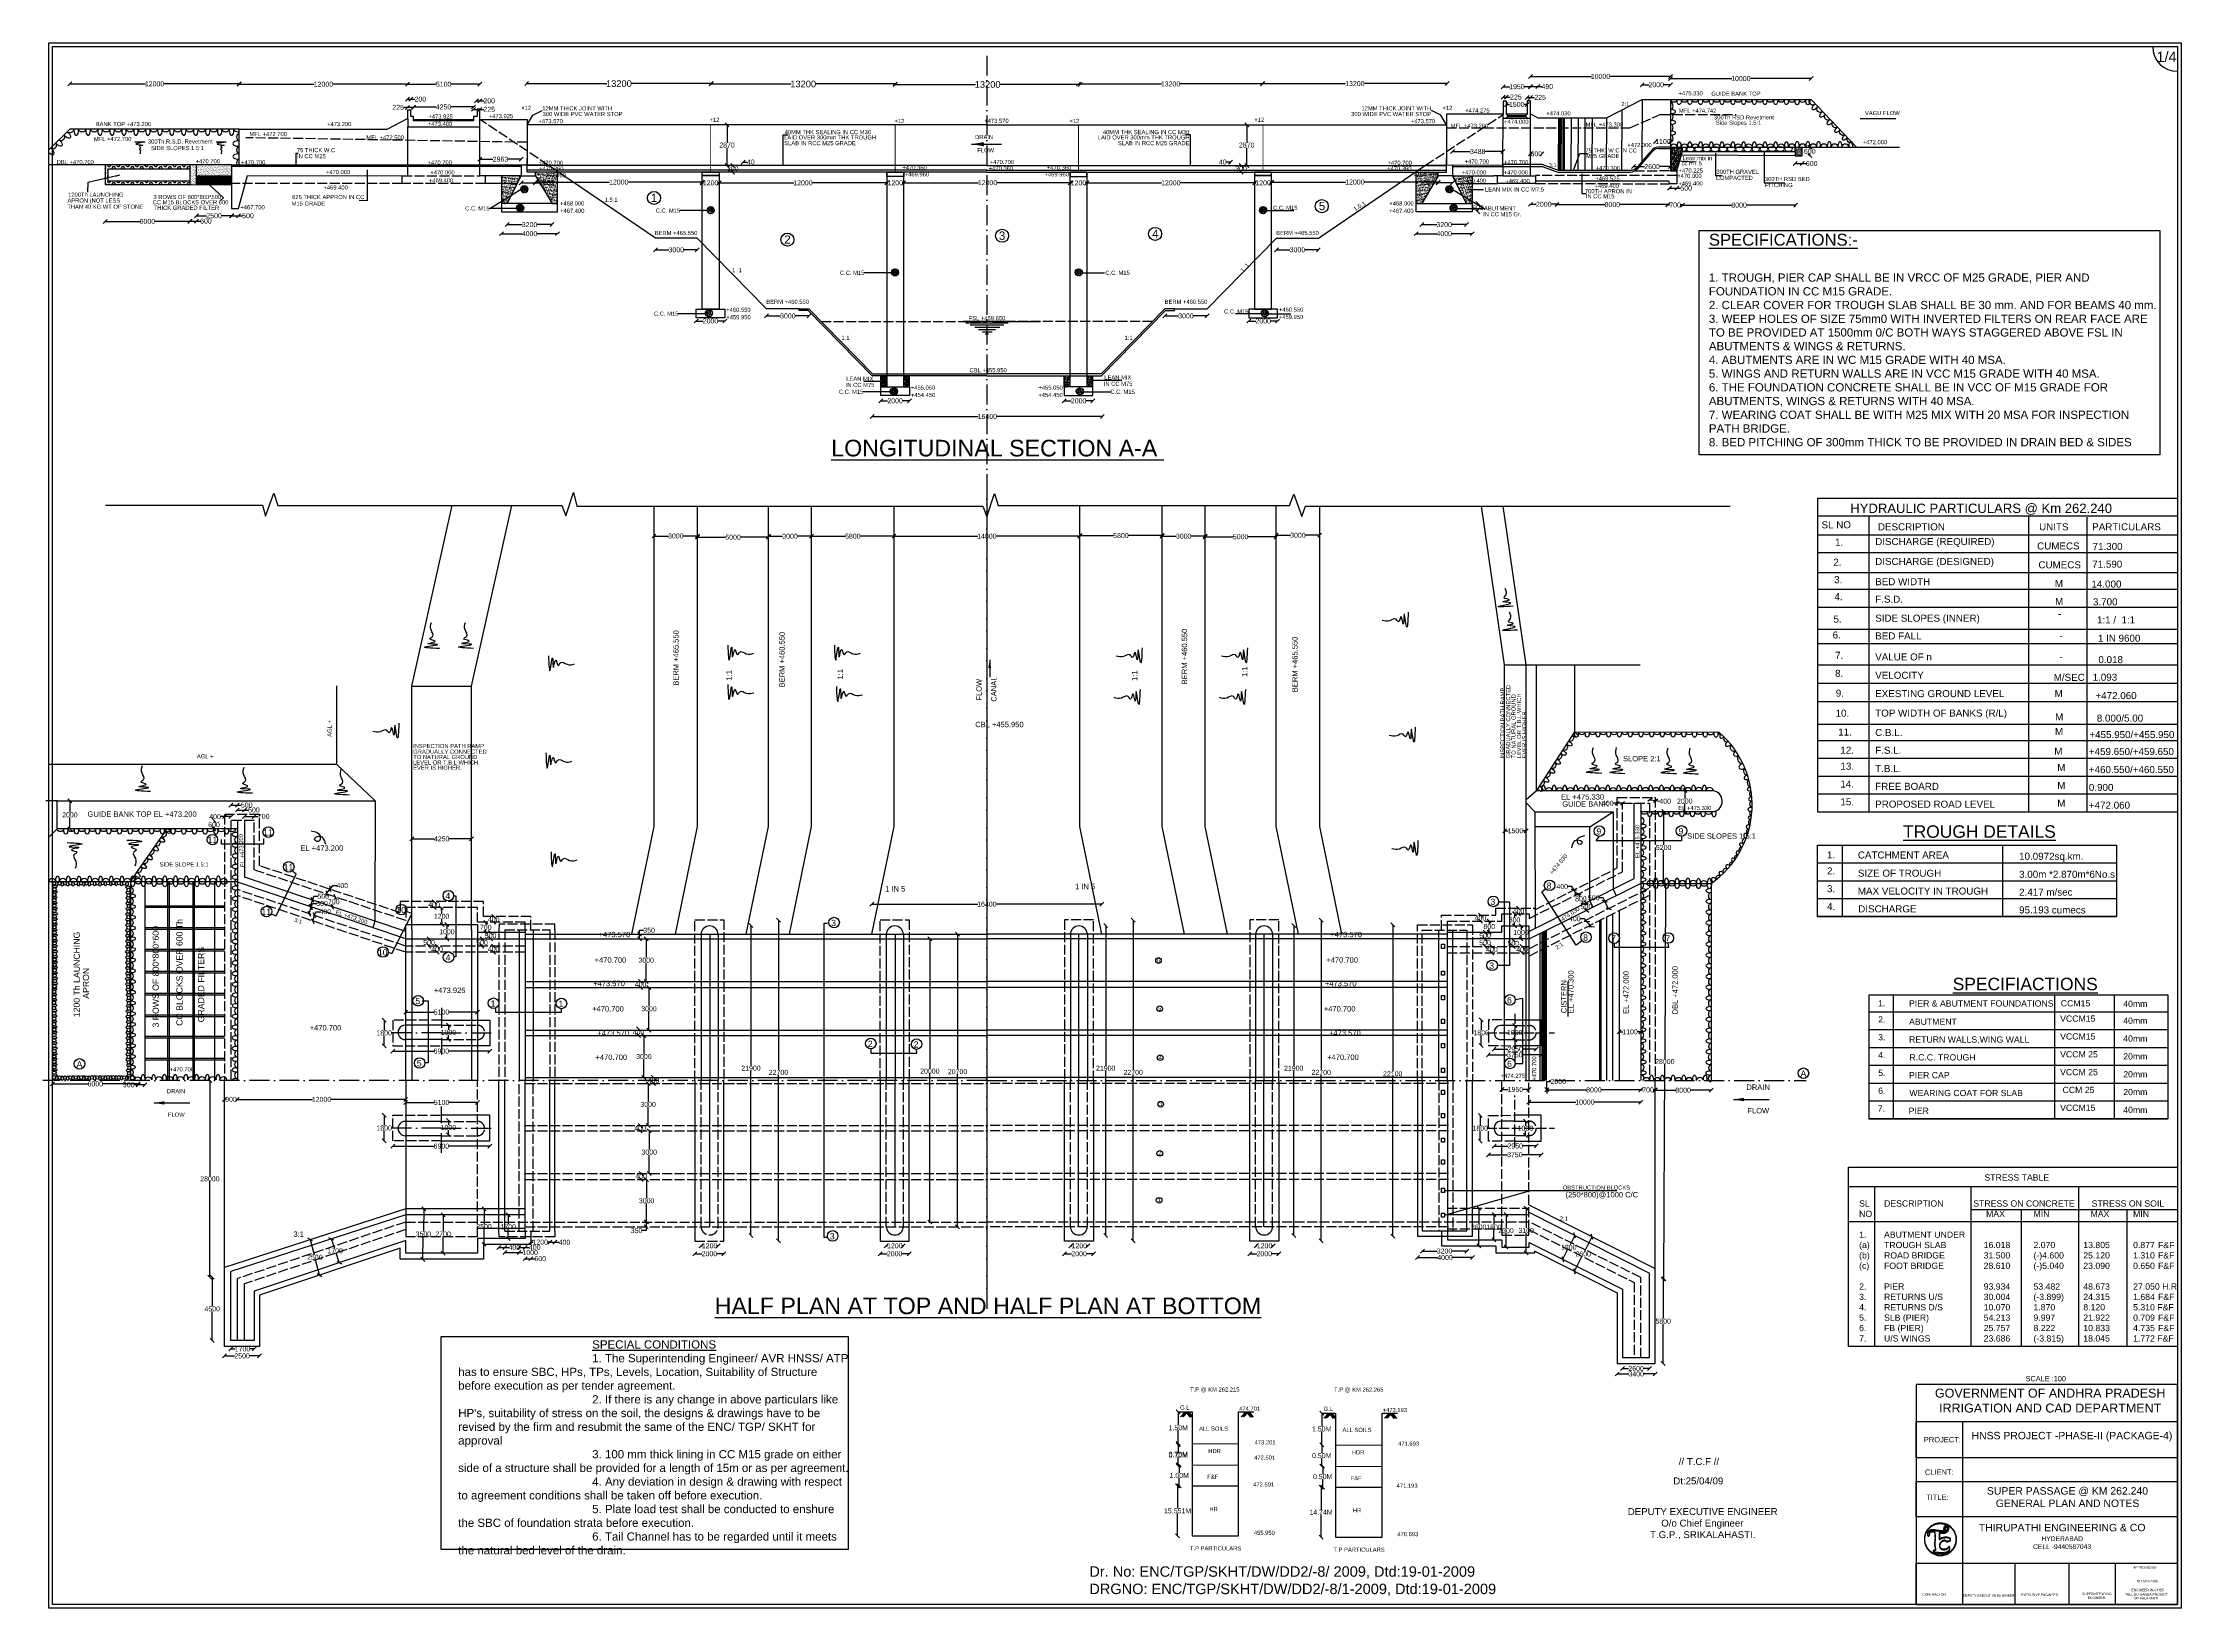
# Model space of a CAD drawing. Header units: millimetres. Extents: x 5124 to 6568637, y 2311 to 91879094.
# Drawn here: x 3337194 to 3388706, y 45927310 to 45965025 of the extents above; entities that cross this region are included whole.
import ezdxf

# ---------------------------------------------------------------- set-up
doc = ezdxf.new("R2010")
doc.units = ezdxf.units.MM
doc.header["$MEASUREMENT"] = 0
doc.linetypes.add('ACAD_ISO02W100', pattern=[15, 12, -3])
doc.linetypes.add('ACAD_ISO10W100', pattern=[18, 12, -3, 0, -3])
for name, color, linetype in [('DIMENSION', 7, 'Continuous'), ('DRAWING', 7, 'Continuous'), ('TEXT', 7, 'Continuous')]:
    doc.layers.add(name, color=color, linetype=linetype)
doc.styles.get("Standard").update_dxf_attribs({"font": 'arial.ttf', "height": 120})
doc.dimstyles.get("Standard").update_dxf_attribs({"dimtxt": 200, "dimasz": 110, "dimexe": 0.18, "dimexo": 0.0625, "dimgap": 0.09, "dimtad": 0, "dimtih": 1, "dimtoh": 1, "dimdec": 0, "dimzin": 0, "dimdsep": 46, "dimtxsty": 'Standard', "dimblk": 'OBLIQUE', "dimcen": 0.09, "dimse1": 1, "dimse2": 1, "dimadec": 0, "dimazin": 0, "dimtfac": 1, "dimtdec": 0, "dimtofl": 0, "dimtmove": 0, "dimatfit": 3, "dimfxl": 1, "dimtolj": 1, "dimtzin": 0, "dimarcsym": 0})
pattern_1 = [(50, (0, 0), (71.72601826, -6.2752135), [7.5, -82.5]), (355, (0, 0), (-13.87513336, 75.21921337), [6, -66]), (100.4514, (5.98, -0.52), (57.85093817, 68.94395421), [6.374019, -70.1142112]), (46.1842, (0, 20), (106.72410486, -16.55190143), [11.25, -123.75]), (96.6356, (8.89, 18.62), (93.46627055, 97.4117871), [9.5610288, -105.1713]), (351.1842, (0, 20), (93.46619451, 97.4118601), [9, -99]), (21, (10, 15), (59.69070521, -40.26188907), [7.5, -82.5]), (326, (10, 15), (24.33153319, 72.5150045), [6, -66]), (71.4514, (14.974, 11.645), (84.02226286, 32.25304967), [6.374019, -70.1142112]), (37.5, (0, 0), (1.215985532, 33.289385383), [0, -65.2, 0, -67, 0, -66.25]), (7.5, (0, 0), (26.306953744, 39.441171188), [0, -38.2, 0, -63.7, 0, -25.25]), (327.5, (-22.3, 0), (53.382243617, -2.255487173), [0, -25, 0, -78, 0, -103.5]), (317.5, (-32.3, 0), (58.318616934, 10.010498233), [0, -32.5, 0, -51.8, 0, -73.5])]
pattern_2 = [(130, (6719870.91, 0), (-71.72601826, -6.2752135), [7.5, -82.5]), (185, (6719870.91, 0), (13.87513336, 75.21921337), [6, -66]), (79.5486, (6719864.93, -0.52), (-57.85093817, 68.94395421), [6.374019, -70.1142112]), (133.8158, (6719870.91, 20), (-106.72410486, -16.55190143), [11.25, -123.75]), (83.3644, (6719862.01, 18.62), (-93.46627055, 97.4117871), [9.5610288, -105.1713]), (188.8158, (6719870.91, 20), (-93.46619451, 97.4118601), [9, -99]), (159, (6719860.91, 15), (-59.69070521, -40.26188907), [7.5, -82.5]), (214, (6719860.91, 15), (-24.33153319, 72.5150045), [6, -66]), (108.5486, (6719855.933, 11.645), (-84.02226286, 32.25304967), [6.374019, -70.1142112]), (142.5, (6719870.908, 0), (-1.215985532, 33.289385383), [0, -65.2, 0, -67, 0, -66.25]), (172.5, (6719870.908, 0), (-26.306953744, 39.441171188), [0, -38.2, 0, -63.7, 0, -25.25]), (212.5, (6719893.208, 0), (-53.382243617, -2.255487173), [0, -25, 0, -78, 0, -103.5]), (222.5, (6719903.21, 0), (-58.318616934, 10.010498233), [0, -32.5, 0, -51.8, 0, -73.5])]
pattern_3 = [(37.5, (0, 0), (-1.574833953, 48.170594225), [0, -38, 0, -42.5, 0, -40.625]), (7.5, (0, 0), (44.24441763, 70.55365163), [0, -20.5, 0, -34.25, 0, -13.125]), (327.5, (-30.75, 0), (77.853546544, 0.14147634), [0, -12.5, 0, -45, 0, -58.75]), (317.5, (-30.75, 0), (75.15316511, 21.94188912), [0, -6.25, 0, -29.5, 0, -33.75])]

msp = doc.modelspace()

# ---------------------------------------------------------------- texts
at = {"layer": 'DRAWING', "char_height": 169.08, "attachment_point": 1}
for s, insert, width in [('CUMECS', (3385234, 45952987), 1049.458), ('M \\P', (3385666.8, 45951652.4), 169.662), ('M \\P', (3385670.1, 45948870.2), 169.662), ('M \\P', (3385649, 45948039.6), 169.662)]:
    msp.add_mtext(s, dxfattribs=dict(at, insert=insert, width=width))
at = {"layer": 'TEXT'}
for s, height, p in [('1/4', 250, (3388109.6, 45964562.7)), ('+12', 100, (3348721.5, 45963406.4)), ('12MM THICK JOINT WITH ', 100, (3349225.2, 45963396.5)), ('12MM THICK JOINT WITH ', 100, (3368957.6, 45963396.5)), ('+12', 100, (3370912, 45963406.4)), ('2:1', 100, (3375218.8, 45963499.4)), (' +475.330', 100, (3376555.8, 45963757.9)), ('GUIDE BANK TOP', 100, (3377386.2, 45963747.8)), ('BANK TOP +473.200', 100, (3338470.4, 45963016)), (' +473.200', 100, (3344003.7, 45963016.2)), ('+473.400', 100, (3346471.1, 45963021.7)), ('+473.925', 100, (3346483.3, 45963198.4)), ('+473.925', 100, (3347938.9, 45963208.6)), ('+473.570', 100, (3349135.6, 45963086.2)), ('300 WIDE PVC WATER STOP', 100, (3349235.1, 45963258)), ('+12', 100, (3353255.8, 45963119.9)), ('+12', 100, (3357709.1, 45963092)), ('+473.570', 100, (3359873.5, 45963094.6)), ('+12', 100, (3361924.4, 45963092)), ('+12', 100, (3366377.7, 45963119.9)), ('300 WIDE PVC WATER STOP', 100, (3368710.9, 45963258)), ('+473.570', 100, (3370147.7, 45963086.2)), ('MFL +473.200', 100, (3371108.9, 45962975.6)), (' +474.275', 100, (3371421.1, 45963344.9)), (' +474.000', 100, (3372357.8, 45963074)), (' +474.030', 100, (3373372.6, 45963274.8)), (' MFL +473.300', 100, (3374319.1, 45963004.3)), (' MFL +474.742', 100, (3376565.8, 45963338.4)), ('300Th RSD Revetment', 100, (3377450.6, 45963177.2)), ('Side Slopes 1.5:1', 100, (3377495.4, 45963049)), ('VAGU FLOW', 100, (3381087.1, 45963282.8)), ('MFL +472.700', 100, (3338425.2, 45962657.9)), ('300Th.R.S.D. Revetment', 100, (3339726.6, 45962596.9)), ('SIDE SLOPES 1.5:1', 100, (3339801.7, 45962437.9)), ('MFL +472.700', 100, (3342171.4, 45962775.1)), ('75 THICK W.C', 100, (3343313.8, 45962388.2)), ('MFL +472.500', 100, (3344988.2, 45962693.1)), ('SLAB IN RCC M25 GRADE', 100, (3355054.8, 45962557.3)), ('LAID OVER 300mm THK TROUGH', 100, (3355053.9, 45962695.8)), ('40MM THK SEALING IN CC M30', 100, (3355065.2, 45962822.7)), ('DRAIN', 100, (3359652.5, 45962703.4)), ('FLOW', 100, (3359706, 45962386.5)), ('LAID OVER 300mm THK TROUGH', 100, (3362605.8, 45962695.8)), ('40MM THK SEALING IN CC M30', 100, (3362730.2, 45962822.7)), ('SLAB IN RCC M25 GRADE', 100, (3363093.9, 45962557.3)), ('75 THK. W.C IN CC', 100, (3374352.8, 45962381.9)), (' +472.000', 100, (3375324.4, 45962512)), ('+472.000', 100, (3381036.3, 45962581.3)), ('DBL +470.700', 100, (3337528.6, 45962101.9)), (' +470.700', 100, (3340837.3, 45962120.5)), (' +470.700', 100, (3341931.7, 45962095.7)), ('IN CC M25', 100, (3343318.7, 45962242.8)), ('+470.000', 100, (3344013.6, 45961859.8)), ('+470.700', 100, (3346463.3, 45962092.1)), ('+470.000', 100, (3346529.1, 45961853.2)), ('+470.700', 100, (3349140.6, 45962082.6)), ('+470.360', 100, (3349150.4, 45961947.1)), ('+470.360', 100, (3357901.1, 45961967.6)), ('+470.360', 100, (3359983.4, 45961951.5)), ('+470.700', 100, (3360005.2, 45962103.2)), ('+470.360', 100, (3361382.1, 45961967.6)), ('+470.360', 100, (3369577.8, 45961947.1)), ('+470.700', 100, (3369587.6, 45962082.6)), ('+470.000', 100, (3371375.8, 45961853.2)), ('+470.700', 100, (3371444.8, 45962113.2)), ('+470.000', 100, (3372384, 45961852.5)), ('+470.700', 100, (3372391.1, 45962098.1)), ('3:1', 100, (3373466.5, 45962031.4)), ('M25 GRADE', 100, (3374364.6, 45962246.9)), (' +470.300', 100, (3374561.7, 45961956.2)), (' +470.225', 100, (3376558.8, 45961898.8)), ('cc m7.5', 100, (3376670.4, 45962071.3)), ('Lean mix in', 100, (3376694.6, 45962195.2)), ('300TH GRAVEL ', 100, (3377509.9, 45961866.7)), ('+469.400', 100, (3343956.1, 45961490.5)), ('+469.400', 100, (3346496.2, 45961660.9)), ('+469.960', 100, (3349206.7, 45961785.3)), ('+469.960', 100, (3357957.5, 45961805.8)), ('+469.960', 100, (3361325.8, 45961805.8)), ('+469.960', 100, (3370206.1, 45961790)), ('+469.400', 100, (3371375.8, 45961651.2)), ('LEAN MIX IN CC M7.5', 100, (3371933.7, 45961441.9)), ('+469.400', 100, (3372426.1, 45961644.4)), ('700TH APRON IN', 100, (3374340.5, 45961399.2)), (' +469.400', 100, (3374534.6, 45961523.8)), (' +469.525', 100, (3374554.2, 45961707.1)), (' +470.000', 100, (3376527.5, 45961768.9)), (' +469.400', 100, (3376553.6, 45961587.1)), ('COMPACTED', 100, (3377493.5, 45961721.2)), ('300TH RSD BED ', 100, (3378677, 45961692.9)), ('PITCHING', 100, (3378678.2, 45961547.2)), ('APRON (NOT LESS', 100, (3337787.6, 45961173.8)), ('THAN 40 KG WT OF STONE', 100, (3337785.8, 45961027.2)), ('1200Th LAUNCHING ', 100, (3337803.7, 45961316.3)), ('CC M15 BLOCKS OVER 600', 100, (3339841.8, 45961133.2)), ('3 ROWS OF 800*800*500', 100, (3339860.3, 45961258.9)), ('THICK GRADED FILTER', 100, (3339867.1, 45961000.1)), ('+467.700', 100, (3341955.3, 45961013)), ('M15 GRADE', 100, (3343190.2, 45961100.7)), ('625 THICK APPRON IN CC', 100, (3343201.3, 45961258)), ('C.C. M15  ', 100, (3347367.8, 45960985.2)), ('+468.000', 100, (3349653, 45961104.9)), ('+467.400', 100, (3349655.2, 45960927.1)), ('1.5:1', 100, (3350728.2, 45961191.6)), ('1', 200, (3351840.1, 45961189.2)), ('C.C. M15  ', 100, (3351957.8, 45960932.2)), ('C.C. M15  ', 100, (3366827.2, 45960998.7)), ('5', 200, (3367930.9, 45960991.9)), ('+467.400', 100, (3369628.1, 45960927.1)), ('+468.000', 100, (3369630.2, 45961104.9)), ('IN CC M15 Gr.', 100, (3371889.5, 45960844.5)), ('ABUTMENT', 100, (3371911.8, 45960985.2)), ('IN CC M15', 100, (3374363.8, 45961276.5)), ('BERM +465.550', 100, (3351934, 45960393.5)), ('3', 200, (3360224.6, 45960278.7)), ('4', 200, (3363917.1, 45960325)), ('BERM +465.550', 100, (3366904.4, 45960393.5)), ('2', 200, (3355054.9, 45960185.9)), ('1 :1', 100, (3353800.9, 45959496.5)), ('C.C. M15  ', 100, (3356396.9, 45959433.6)), ('C.C. M15  ', 100, (3362789.3, 45959433.6)), ('C.C. M15  ', 100, (3351916.2, 45958448.7)), ('+460.550', 100, (3353657.4, 45958541.9)), ('+459.950', 100, (3353659.6, 45958364)), ('BERM +460.550', 100, (3354620.9, 45958735.1)), ('FSL +459.650', 100, (3359498, 45958341.1)), ('BERM +460.550', 100, (3364217.5, 45958735.1)), ('C.C. M15  ', 100, (3365648.9, 45958502.7)), ('+459.950', 100, (3366969.7, 45958368.5)), ('+460.550', 100, (3366971.8, 45958546.4)), ('1:1', 100, (3356433.9, 45957868.2)), ('1:1', 100, (3363253.3, 45957868.2)), ('IN CC M75', 100, (3356535.7, 45956731.5)), ('LEAN MIX', 100, (3356548.5, 45956884.1)), ('CBL +455.950', 100, (3359518.1, 45957086.5)), ('IN CC M75', 100, (3362751.6, 45956760.1)), ('LEAN MIX', 100, (3362764.4, 45956912.7)), ('C.C. M15  ', 100, (3356370.4, 45956567.4)), ('+455.050', 100, (3358105.2, 45956667.9)), ('+454.450', 100, (3358107.3, 45956490.1)), ('+454.450', 100, (3361175.9, 45956490.1)), ('+455.050', 100, (3361178, 45956667.9)), ('C.C. M15  ', 100, (3362909.2, 45956567.4)), ('%%ULONGITUDINAL SECTION A-A ', 400, (3356187.3, 45955059.8)), ('CBL +455.950', 130, (3359655, 45948536.8)), ('INSPECTION PATH RAMP', 100, (3346115.4, 45948032.9)), ('AGL +', 100, (3340906.1, 45947785.3)), ('TO NATURAL GROUND', 100, (3346118.7, 45947768.6)), ('GRADUALLY CONNECTED', 100, (3346117.5, 45947897.5)), ('LEVEL OR T.B.L WHICH', 100, (3346114.2, 45947637.2)), ('EVER IS HIGHER.', 100, (3346114.7, 45947510.9)), ('SLOPE 2:1', 130, (3375260.1, 45947713.8)), ('GUIDE BANK TOP EL +473.200', 130, (3338272.1, 45946376.5)), ('EL +475.330', 130, (3373769, 45946792.3)), ('GUIDE BANK', 130, (3373795.9, 45946622)), ('EL +475.330', 100, (3376590.7, 45946539.8)), ('11', 150, (3342503.2, 45945926.8)), ('9', 150, (3374617.9, 45945950.4)), ('9', 150, (3376597.9, 45945954.4)), ('SIDE SLOPES 1.5:1', 130, (3376804.4, 45945848.5)), ('11', 150, (3341164, 45945747)), ('EL +473.200', 130, (3343399, 45945557.5)), ('SIDE SLOPE 1.5:1', 100, (3340008.5, 45945180.5)), ('11', 150, (3342995.7, 45945087.8)), ('4', 150, (3346893.4, 45944395.9)), ('1 IN 5', 130, (3357484.6, 45944577.7)), ('1 IN 5', 130, (3362060.5, 45944633.3)), ('8', 150, (3373420.4, 45944643.4)), ('11', 150, (3342460.7, 45944011.3)), ('10', 150, (3345709.7, 45944057.3)), ('3', 150, (3372065.9, 45944256.9)), (' +473.570', 130, (3350532.9, 45943475.8)), ('3', 150, (3356185.9, 45943746.9)), (' +473.570', 130, (3368157.9, 45943475.8)), ('8', 150, (3374298.4, 45943393.4)), ('7', 150, (3374973.9, 45943371.9)), ('7', 150, (3376280.9, 45943374.9)), ('10', 150, (3345266.2, 45943036.8)), ('4', 150, (3346897.2, 45942911.8)), (' +470.700', 130, (3350437.5, 45942862.9)), ('6', 100, (3364032.1, 45942871)), (' +470.700', 130, (3368062.5, 45942862.9)), (' +473.570', 130, (3350403, 45942296.4)), (' +473.570', 130, (3368028, 45942296.4)), ('3', 150, (3372037.9, 45942716.9)), ('5', 150, (3346167.4, 45941863.4)), ('+473.925', 130, (3346613.5, 45942131.5)), ('1', 150, (3347981.9, 45941803.4)), ('1', 150, (3349617.9, 45941799.4)), ('6', 150, (3372465.4, 45941883.6)), ('+470.700', 130, (3343624.2, 45941230.6)), (' +470.700', 130, (3350377.5, 45941686.4)), ('5', 100, (3364061.6, 45941710.3)), (' +470.700', 130, (3368002.5, 45941686.4)), (' +473.570', 130, (3350503.5, 45941101.8)), ('2', 150, (3357068.9, 45940833.9)), ('2', 150, (3358172.4, 45940819.4)), (' +473.570', 130, (3368128.5, 45941101.8)), ('A', 150, (3338008.9, 45940341.6)), ('+470.700', 100, (3340250.6, 45940242.6)), ('5', 150, (3346203.9, 45940364.4)), (' +470.700', 130, (3350457, 45940519.4)), ('4', 100, (3364073.6, 45940530.8)), (' +470.700', 130, (3368082, 45940519.4)), ('6', 150, (3372465.4, 45940353.9)), ('DRAIN ', 100, (3340186.2, 45939717.1)), ('  +474.275', 100, (3372235.9, 45940087.9)), ('DRAIN ', 130, (3378231.7, 45939798.8)), ('A', 150, (3379534.9, 45940116.4)), ('3', 100, (3364084.6, 45939409.8)), ('FLOW', 130, (3378254.9, 45939232.9)), ('FLOW', 100, (3340209.5, 45939151.1)), ('2', 100, (3364062.6, 45938225.3)), ('OBSTRUCTION BLOCKS', 100, (3373809.4, 45937394.9)), ('(250*800)@1000 C/C', 130, (3373874.9, 45937208.1)), ('1', 100, (3364047.6, 45937094.8)), ('2:1', 100, (3373737.4, 45936648.6)), ('3:1', 130, (3343230.9, 45936257.3)), ('3', 150, (3356152.4, 45936197.4)), ('%%UHALF PLAN AT TOP AND HALF PLAN AT BOTTOM', 400, (3353379.8, 45934395.6)), ('T.P @ KM 262.215', 100, (3364831, 45932529.5)), ('T.P @ KM 262.265', 100, (3368299.3, 45932526.7)), ('SCALE :100', 126.72, (3384955.4, 45932778.3)), ('G.L', 100, (3364591.3, 45932096.2)), ('474.701', 100, (3366014, 45932068)), ('G.L', 100, (3368047.3, 45932065.2)), ('+473.193', 100, (3369470, 45932037)), ('ALL SOILS', 100, (3365046.5, 45931588)), ('ALL SOILS', 100, (3368502.5, 45931557)), ('HDR', 100, (3365269.6, 45931048)), ('473.201', 100, (3366385.6, 45931257.4)), ('HDR', 100, (3368725.6, 45931017)), ('471.693', 100, (3369841.6, 45931226.4)), ('F&F', 100, (3365244.6, 45930427.7)), ('472.501', 100, (3366374.1, 45930889.9)), ('// T.C.F //', 166.736, (3376602.5, 45930761.2)), ('472.501', 100, (3366350.1, 45930243.4)), ('F&F', 100, (3368700.6, 45930396.7)), ('471.193', 100, (3369806.1, 45930212.4)), ('Dt:25/04/09', 166.736, (3376470.5, 45930294.5)), ('HR', 100, (3365296.3, 45929648.3)), ('HR', 100, (3368752.3, 45929617.3)), ('455.950', 100, (3366366.6, 45929077.4)), ('470.693', 100, (3369822.6, 45929046.4)), ('T.P PARTICULARS', 100, (3364827.8, 45928702.7)), ('T.P PARTICULARS', 100, (3368283.8, 45928671.7)), ('APPROVED BY', 57.01, (3387548, 45928262.1)), ('Dt:19/01/2009', 57.01, (3387634.9, 45927931.7)), ('CONTRACTOR', 57.01, (3382472.9, 45927615.5)), ('TELUGU GANGA PROJECT', 57.01, (3387358.5, 45927614.7)), ('SRIKALAHASTI', 57.01, (3387574.8, 45927523.3))]:
    msp.add_text(s, height=height, dxfattribs=at).set_placement(p)
for s, height, rotation, p in [('1.5:1', 100, 32.01551, (3368806, 45960968.3)), ('1 :1', 100, 47.13975, (3366103.2, 45959491.6)), ('BERM +465.550', 130, 90, (3352510.1, 45949535.8)), ('BERM +460.550', 130, 90, (3355065.1, 45949495.3)), ('BERM +460.550', 130, 90, (3364760.1, 45949570.8)), ('BERM +465.550', 130, 90, (3367420.1, 45949379.8)), ('1:1', 130, 90, (3353789.6, 45949658.3)), ('1:1', 130, 90, (3356468.1, 45949685.8)), ('FLOW', 130, 90, (3359811, 45949176.3)), ('CANAL', 130, 90, (3360167.6, 45949151)), ('1:1', 130, 90, (3363558.6, 45949650.8)), ('1:1', 130, 90, (3366210.6, 45949747.3)), ('INSPECTION PATH RAMP', 100, 90, (3372408.1, 45947783.5)), ('GRADUALLY CONNECTED', 100, 90, (3372543.4, 45947785.6)), ('TO NATURAL GROUND', 100, 90, (3372672.4, 45947786.9)), ('LEVEL OR T.B.L WHICH', 100, 90, (3372803.8, 45947782.4)), ('AGL +', 100, 90, (3344151.6, 45948305.8)), ('EVER IS HIGHER.', 100, 90, (3372930.1, 45947782.8)), ('EL +475.330', 100, 90, (3375654.5, 45945384.3)), ('EL +473.200', 100, 93.37959, (3342057.9, 45945168.3)), ('  +474.030', 100, 49.8244, (3373501.7, 45944919.6)), ('3:1', 100, 341.40372, (3343239, 45943856.8)), ('EL +473.200', 100, 341.40372, (3344238.9, 45944042.2)), ('  +474.030', 100, 33.79981, (3373672.9, 45943768.1)), ('1200 Th LAUNCHING', 150, 90, (3338086.2, 45941549.2)), ('3 ROWS OF 800*800*600', 150, 90, (3339988.6, 45941300.3)), ('CC BLOCKS OVER 600 Th', 150, 90, (3340560.8, 45941342.3)), ('GRADED FILTERS', 150, 90, (3341082.2, 45941426.3)), ('2:1', 100, 33.79981, (3373669.7, 45943175.5)), ('APRON', 150, 90, (3338309.6, 45941993.3)), ('CISTERN', 130, 90, (3373898, 45941644)), ('EL +470.300', 130, 90, (3374068.5, 45941643.9)), ('EL +472.000', 130, 90, (3375397.6, 45941625.4)), ('DBL +472.000', 130, 90, (3376577.6, 45941616)), ('  +470.700', 100, 90, (3373168.6, 45939941.9))]:
    msp.add_text(s, height=height, rotation=rotation, dxfattribs=at).set_placement(p)
at = {"layer": 'TEXT', "attachment_point": 1}
for s, insert, char_height, width in [('{\\H1.4486x;\\LSPECIFICATIONS:-\\P\\P}1. TROUGH, PIER CAP SHALL BE IN VRCC OF M25 GRADE, PIER AND FOUNDATION IN CC M15 GRADE. \\P2. CLEAR COVER FOR TROUGH SLAB SHALL BE 30 mm. AND FOR BEAMS 40 mm. \\P3. WEEP HOLES OF SIZE 75mm0 WITH INVERTED FILTERS ON REAR FACE ARE TO BE PROVIDED AT 1500mm 0/C BOTH WAYS STAGGERED ABOVE FSL IN ABUTMENTS & WINGS & RETURNS. \\P4. ABUTMENTS ARE IN WC M15 GRADE WITH 40 MSA. \\P5. WINGS AND RETURN WALLS ARE IN VCC M15 GRADE WITH 40 MSA. \\P6. THE FOUNDATION CONCRETE SHALL BE IN VCC OF M15 GRADE FOR ABUTMENTS, WINGS & RETURNS WITH 40 MSA. \\P7. WEARING COAT SHALL BE WITH M25 MIX WITH 20 MSA FOR INSPECTION PATH BRIDGE. \\P8. BED PITCHING OF 300mm THICK TO BE PROVIDED IN DRAIN BED & SIDES ', (3377327.6, 45960424.2), 198.2235, 10886.009), ('\\PHYDRAULIC PARTICULARS @ Km 262.240', (3380733.9, 45954298.4), 225.439, 9587.73), (' SL NO', (3379976, 45953496.3), 169.08, 1246.691), (' DESCRIPTION ', (3381334, 45953448.5), 169.08, 2881.579), ('UNITS', (3385282.6, 45953448.5), 169.08, 1122.152), ('PARTICULARS', (3386560.1, 45953448.5), 169.08, 2687.742), ('1.', (3380367.8, 45953078.7), 169.08, 249.601), ('DISCHARGE (REQUIRED)', (3381334, 45953092.7), 169.08, 4714.53), ('71.300 ', (3386570.7, 45952974.8), 169.08, 930.583), ('2.', (3380324.5, 45952594.6), 169.08, 249.601), ('3.', (3380345.6, 45952174.4), 169.08, 249.601), ('DISCHARGE (DESIGNED)', (3381334, 45952614), 169.08, 4692.95), ('  \\PCUMECS \\P ', (3385266, 45952814.3), 169.08, 1054.794), ('\\P71.590', (3386562.6, 45952831.6), 169.08, 1151.34), ('4.', (3380351.7, 45951765.6), 169.08, 249.601), ('BED WIDTH', (3381334, 45952125.9), 169.08, 2134.305), ('F.S.D.', (3381334, 45951705.4), 169.08, 1042.135), ('M ', (3385661.9, 45952080.2), 169.08, 198.828), ('14.000', (3386542.7, 45952069.9), 169.08, 615.829), ('3.700 ', (3386580.6, 45951640.3), 169.08, 773.206), ('5.', (3380329.1, 45951225.9), 169.08, 249.601), ('SIDE SLOPES (INNER)', (3381334, 45951246.8), 169.08, 17183.654), ('-', (3385738.4, 45951355), 169.1, 198.828), ('1:1 /  1:1', (3386676.4, 45951205), 169.08, 1239.041), ('6.', (3380308.5, 45950842.2), 169.08, 249.601), ('BED FALL', (3381334, 45950820.2), 169.08, 1805.069), ('-', (3385774.7, 45950831.3), 169.1, 198.828), ('1 IN 9600', (3386697.7, 45950764.2), 169.08, 1182.746), ('7.', (3380368.9, 45950351.9), 169.08, 249.601), ('VALUE OF n', (3381334, 45950313.7), 169.08, 2231.892), ('-', (3385774.7, 45950315.7), 169.1, 198.828), (' 0.018 \\P', (3386645.7, 45950248.6), 169.08, 774.312), ('8.', (3380368.9, 45949917), 169.08, 249.601), ('VELOCITY', (3381334, 45949871.8), 169.08, 1929.583), ('M/SEC', (3385633.8, 45949821.7), 169.08, 733.413), ('1.093', (3386571.8, 45949824.3), 169.08, 773.897), ('9.', (3380385.1, 45949440.7), 169.08, 249.601), ('EXESTING GROUND LEVEL', (3381334, 45949429.8), 169.08, 4437.375), ('M ', (3385655.5, 45949433.6), 169.08, 198.828), ('+472.060', (3386640.9, 45949382.2), 169.08, 773.206), ('10.', (3380379.9, 45948957.3), 169.08, 249.601), ('TOP WIDTH OF BANKS (R/L)', (3381334, 45948960.9), 169.08, 5235.12), ('8.000/5.00 ', (3386672.6, 45948838.1), 169.08, 1402.576), ('11.', (3380442.6, 45948504.5), 169.08, 249.601), ('12.', (3380494.9, 45948067.3), 169.08, 249.601), ('C.B.L.', (3381334, 45948494.2), 169.08, 1033.35), ('F.S.L.', (3381334, 45948064.6), 169.08, 977.205), ('M ', (3385664.3, 45948518), 169.08, 198.828), ('\\P+459.650/+459.650', (3386481.1, 45948315.6), 169.08, 2406.588), ('+455.950/+455.950', (3386493, 45948442.4), 169.08, 1253.904), ('13.', (3380495.7, 45947681.1), 169.08, 249.601), ('T.B.L.', (3381334, 45947625.6), 169.08, 1000.121), ('M ', (3385719.9, 45947649.5), 169.08, 340.086), ('+460.550/+460.550', (3386481.1, 45947599.7), 169.08, 3060.399), ('14.', (3380495.7, 45947251.5), 169.08, 249.601), ('FREE BOARD', (3381334, 45947196), 169.08, 2565.018), ('M ', (3385719.9, 45947219.8), 169.08, 340.086), ('0.900', (3386481.1, 45947170.1), 169.08, 1253.904), ('15.', (3380495.7, 45946821.8), 169.08, 249.601), ('PROPOSED ROAD LEVEL', (3381334, 45946766.4), 169.08, 3308.131), ('M ', (3385719.9, 45946790.2), 169.08, 340.086), ('+472.060', (3386481.1, 45946740.5), 169.08, 1253.904), ('{\\LTROUGH DETAILS}', (3382004.5, 45946172.3), 300, 3660.299), ('1.', (3380172.6, 45945544.7), 169.08, 249.601), ('CATCHMENT AREA', (3380916.8, 45945541.9), 169.08, 2719.603), ('\\P10.0972sq.km.', (3384800.6, 45945793), 169.08, 2406.588), ('2.', (3380173.4, 45945158.5), 169.08, 249.601), ('SIZE OF TROUGH', (3380916.8, 45945103), 169.08, 2023.054), ('3.00m *2.870m*6No.s', (3384800.6, 45945077.1), 169.08, 3060.399), ('3.', (3380173.4, 45944728.8), 169.08, 249.601), ('MAX VELOCITY IN TROUGH', (3380916.8, 45944673.3), 169.08, 3606.545), ('2.417 m/sec', (3384800.6, 45944647.4), 169.08, 2239.959), ('4.', (3380173.4, 45944299.2), 169.08, 249.601), ('DISCHARGE', (3380924.8, 45944243.7), 169.08, 3308.131), ('95.193 cumecs', (3384800.6, 45944217.8), 169.08, 2128.859), ('{\\LSPECIFIACTIONS}', (3383201.5, 45942499.4), 300, 4776.54), ('1.', (3381405.1, 45941958.3), 150, 249.601), ('PIER & ABUTMENT FOUNDATIONS', (3382149.4, 45941955.5), 150, 4212.829), ('CCM15', (3385804.6, 45941959.8), 150, 899.659), ('40mm', (3387309, 45941948.4), 150, 899.659), ('2.', (3381405.9, 45941572.1), 150, 249.601), ('ABUTMENT', (3382149.4, 45941516.6), 150, 2023.054), ('VCCM15', (3385788.7, 45941590.6), 150, 899.659), ('40mm', (3387309, 45941539.8), 150, 899.659), ('3.', (3381405.9, 45941142.4), 150, 249.601), ('RETURN WALLS,WING WALL', (3382149.4, 45941087), 150, 3606.545), ('VCCM15', (3385788.7, 45941161), 150, 899.659), ('40mm', (3387309, 45941110.1), 150, 899.659), ('4.', (3381405.9, 45940712.8), 150, 249.601), ('R.C.C. TROUGH', (3382157.4, 45940657.3), 150, 3308.131), ('VCCM 25', (3385788.7, 45940731.3), 150, 899.659), ('20mm', (3387309, 45940680.5), 150, 899.659), ('5.', (3381405.9, 45940283.2), 150, 249.601), ('6.', (3381405.9, 45939853.5), 150, 249.601), ('WEARING COAT FOR SLAB', (3382157.4, 45939798), 150, 3308.131), ('PIER CAP', (3382149.4, 45940227.7), 150, 3606.545), ('VCCM 25 ', (3385788.7, 45940301.7), 150, 899.659), (' CCM 25', (3385788.7, 45939872), 150, 899.659), ('20mm', (3387309, 45940250.8), 150, 899.659), ('20mm', (3387309, 45939821.2), 150, 899.659), ('7.', (3381395.3, 45939423.9), 150, 249.601), ('PIER', (3382138.8, 45939368.4), 150, 3606.545), ('\\pt300;VCCM15', (3385788.7, 45939442.4), 150, 899.659), ('40mm', (3387309, 45939391.5), 150, 899.659), ('STRESS TABLE', (3383965.2, 45937763.5), 150, 1550.716), ('SL ^IDESCRIPTION^I      STRESS ON CONCRETE       STRESS ON SOIL^I\\PNO^I^I^I^I^I MAX^I^IMIN^I^I   MAX^IMIN^I\\P\\P1.^IABUTMENT UNDER\\P(a)^ITROUGH SLAB^I^I16.018^I2.070^I^I13.805^I0.877^IF&F\\P(b)^IROAD BRIDGE^I^I31.500^I(-)4.600^I25.120^I1.310^IF&F\\P(c)^IFOOT BRIDGE^I^I28.610^I(-)5.040^I23.090^I0.650^IF&F\\P\\P2.^IPIER^I^I^I^I93.934^I53.482^I48.673^I27.050 H.R\\P3.^IRETURNS U/S^I^I30.004^I(-3.899)^I24.315^I1.684^IF&F\\P4.^IRETURNS D/S^I^I10.070^I1.870^I^I8.120^I^I5.310 F&F\\P5.^ISLB (PIER)^I^I^I54.213^I9.997^I^I21.922^I0.709^IF&F\\P6.^IFB (PIER)^I^I^I25.757^I8.222^I^I10.833^I4.735^IF&F\\P7.^IU/S WINGS^I^I^I23.686^I(-3.815)^I18.045^I1.772 F&F', (3380946.6, 45937136.7), 150, 7811.016), ("\\pi3226.7;{\\LSPECIAL CONDITIONS  \\P\\pi0;}1. The Superintending Engineer/ AVR HNSS/ ATP has to ensure SBC, HPs, TPs, Levels, Location, Suitability of Structure before execution as per tender agreement. \\P2. If there is any change in above particulars like HP's, suitability of stress on the soil, the designs & drawings have to be revised by the firm and resubmit the same of the ENC/ TGP/ SKHT for approval \\P3. 100 mm thick lining in CC M15 grade on either side of a structure shall be provided for a length of 15m or as per agreement.\\P4. Any deviation in design & drawing with respect to agreement conditions shall be taken off before execution.\\P5. Plate load test shall be conducted to enshure the SBC of foundation strata before execution. \\P6. Tail Channel has to be regarded until it meets the natural bed level of the drain. ", (3347201.5, 45933764.7), 198.2235, 9411.649), ('PROJECT:', (3382505.3, 45931435.8), 129.02, 1203.841), ('CLIENT:', (3382532.7, 45930654.9), 129.02, 1203.841), ('TITLE:', (3382562.4, 45930050.2), 129.02, 699.649), ('\\pi858.98;SUPER PASSAGE @ KM 262.240\\P\\pi1072;GENERAL PLAN AND NOTES', (3383167.1, 45930227.7), 179.591, 5574.998), ('\\pi1063.2;DEPUTY EXECUTIVE ENGINEER\\P\\pi1871.8;O/o Chief Engineer\\P\\pi1602.6;T.G.P., SRIKALAHASTI. ', (3374309.2, 45929722.7), 166.736, 5716.547), ('\\pi788.78;THIRUPATHI ENGINEERING & CO\\P\\pi2296.2;{\\H0.64302x;HYDERABAD\\P\\pi2095.5;CELL -9440587043}', (3383041.1, 45929343.1), 179.591, 5574.998), ('Dr. No: ENC/TGP/SKHT/DW/DD2/-8/ 2009, Dtd:19-01-2009\\PDRGNO: ENC/TGP/SKHT/DW/DD2/-8/1-2009, Dtd:19-01-2009', (3362403.6, 45928320.4), 250.979, 10962.164), ('DEPUTY EXECUTIVE ENGINEER  ', (3383452.4, 45927647.2), 57.01, 1601.159), ('  EXECUTIVE ENGINEER  ', (3384804.4, 45927659.5), 57.01, 1601.159), ('\\pi150.17;SUPERINTENDING \\P\\pi289.66;ENGINEER.', (3386165.3, 45927683.6), 57.01, 1004.221), ('ENGINEER-IN-CHIEF  ', (3387509.1, 45927778.7), 57.01, 1004.221)]:
    msp.add_mtext(s, dxfattribs=dict(at, insert=insert, char_height=char_height, width=width))
at = {"layer": 'TEXT', "color": 7, "width": 6146.055, "attachment_point": 5}
for s, insert, char_height in [('GOVERNMENT OF ANDHRA PRADESH\\PIRRIGATION AND CAD DEPARTMENT', (3385549.1, 45932312.1), 215.509), ('HNSS PROJECT -PHASE-II (PACKAGE-4)', (3386072.9, 45931443.1), 179.591)]:
    msp.add_mtext(s, dxfattribs=dict(at, insert=insert, char_height=char_height))

# ---------------------------------------------------------------- blocks, each defined once
blk = doc.blocks.new('_Oblique')
at = {"color": 0, "linetype": 'ByBlock', "lineweight": -2}
blk.add_line((-0.5, -0.5), (0.5, 0.5), dxfattribs=at)
blk = doc.blocks.new('*D34')
at = {"layer": 'Defpoints', "color": 0, "transparency": 16777216}
for p in [(3348850, 45964042), (3353295, 45964041), (3353295, 45964019)]:
    blk.add_point(p, dxfattribs=at)
at = {"layer": 'DIMENSION', "color": 0, "lineweight": -2, "transparency": 16777216}
for p, q in [((3348850, 45964041), (3350779, 45964041)), ((3353295, 45964041), (3351366, 45964041))]:
    blk.add_line(p, q, dxfattribs=at)
at = {"layer": 'DIMENSION', "color": 0, "lineweight": -2, "transparency": 16777216, "xscale": 95, "yscale": 95, "zscale": 95, "rotation": 180}
blk.add_blockref('_Oblique', (3348850, 45964041), dxfattribs=at)
at = {"layer": 'DIMENSION', "color": 0, "lineweight": -2, "transparency": 16777216, "xscale": 95, "yscale": 95, "zscale": 95}
blk.add_blockref('_Oblique', (3353295, 45964041), dxfattribs=at)
at = {"layer": 'DIMENSION', "color": 0, "transparency": 16777216, "insert": (3351072, 45964041), "char_height": 160, "attachment_point": 5}
blk.add_mtext('\\A1;13200', dxfattribs=at)
blk = doc.blocks.new('*D35')
at = {"layer": 'Defpoints', "color": 0, "transparency": 16777216}
for p in [(3353295, 45964019), (3357728, 45964032), (3357728, 45963048)]:
    blk.add_point(p, dxfattribs=at)
at = {"layer": 'DIMENSION', "color": 0, "lineweight": -2, "transparency": 16777216}
for p, q in [((3353295, 45964032), (3355218, 45964032)), ((3357728, 45964032), (3355805, 45964032))]:
    blk.add_line(p, q, dxfattribs=at)
at = {"layer": 'DIMENSION', "color": 0, "lineweight": -2, "transparency": 16777216, "xscale": 95, "yscale": 95, "zscale": 95, "rotation": 180}
blk.add_blockref('_Oblique', (3353295, 45964032), dxfattribs=at)
at = {"layer": 'DIMENSION', "color": 0, "lineweight": -2, "transparency": 16777216, "xscale": 95, "yscale": 95, "zscale": 95}
blk.add_blockref('_Oblique', (3357728, 45964032), dxfattribs=at)
at = {"layer": 'DIMENSION', "color": 0, "transparency": 16777216, "insert": (3355511, 45964032), "char_height": 160, "attachment_point": 5}
blk.add_mtext('\\A1;13200', dxfattribs=at)
blk = doc.blocks.new('*D36')
at = {"layer": 'Defpoints', "color": 0, "transparency": 16777216}
for p in [(3357728, 45964032), (3362180, 45964020), (3362180, 45964010)]:
    blk.add_point(p, dxfattribs=at)
at = {"layer": 'DIMENSION', "color": 0, "lineweight": -2, "transparency": 16777216}
for p, q in [((3357728, 45964020), (3359661, 45964020)), ((3362180, 45964020), (3360247, 45964020))]:
    blk.add_line(p, q, dxfattribs=at)
at = {"layer": 'DIMENSION', "color": 0, "lineweight": -2, "transparency": 16777216, "xscale": 95, "yscale": 95, "zscale": 95, "rotation": 180}
blk.add_blockref('_Oblique', (3357728, 45964020), dxfattribs=at)
at = {"layer": 'DIMENSION', "color": 0, "lineweight": -2, "transparency": 16777216, "xscale": 95, "yscale": 95, "zscale": 95}
blk.add_blockref('_Oblique', (3362180, 45964020), dxfattribs=at)
at = {"layer": 'DIMENSION', "color": 0, "transparency": 16777216, "insert": (3359954, 45964020), "char_height": 160, "attachment_point": 5}
blk.add_mtext('\\A1;13200', dxfattribs=at)
blk = doc.blocks.new('*D37')
at = {"layer": 'Defpoints', "color": 0, "transparency": 16777216}
for p in [(3347720, 45962219), (3347720, 45962074), (3348718, 45962074)]:
    blk.add_point(p, dxfattribs=at)
at = {"layer": 'DIMENSION', "color": 0, "lineweight": -2, "transparency": 16777216}
for p, q in [((3347720, 45962219), (3348039, 45962219)), ((3348718, 45962219), (3348399, 45962219))]:
    blk.add_line(p, q, dxfattribs=at)
at = {"layer": 'DIMENSION', "color": 0, "lineweight": -2, "transparency": 16777216, "xscale": 95, "yscale": 95, "zscale": 95, "rotation": 180}
blk.add_blockref('_Oblique', (3347720, 45962219), dxfattribs=at)
at = {"layer": 'DIMENSION', "color": 0, "lineweight": -2, "transparency": 16777216, "xscale": 95, "yscale": 95, "zscale": 95}
blk.add_blockref('_Oblique', (3348718, 45962219), dxfattribs=at)
at = {"layer": 'DIMENSION', "color": 0, "transparency": 16777216, "insert": (3348219, 45962219), "char_height": 120, "attachment_point": 5}
blk.add_mtext('\\A1;2963', dxfattribs=at)
blk = doc.blocks.new('*D38')
at = {"layer": 'Defpoints', "color": 0, "transparency": 16777216}
for p in [(3348718, 45961818), (3349061, 45961818), (3349061, 45961650)]:
    blk.add_point(p, dxfattribs=at)
at = {"layer": 'DIMENSION', "color": 0, "lineweight": -2, "transparency": 16777216}
for p, q in [((3348718, 45961650), (3349061, 45961650)), ((3349061, 45961650), (3349156, 45961650))]:
    blk.add_line(p, q, dxfattribs=at)
at = {"layer": 'DIMENSION', "color": 0, "lineweight": -2, "transparency": 16777216, "xscale": 95, "yscale": 95, "zscale": 95, "rotation": 180}
blk.add_blockref('_Oblique', (3348718, 45961650), dxfattribs=at)
at = {"layer": 'DIMENSION', "color": 0, "lineweight": -2, "transparency": 16777216, "xscale": 95, "yscale": 95, "zscale": 95}
blk.add_blockref('_Oblique', (3349061, 45961650), dxfattribs=at)
at = {"layer": 'DIMENSION', "color": 0, "transparency": 16777216, "insert": (3349330, 45961650), "char_height": 120, "attachment_point": 5}
blk.add_mtext('\\A1;1000', dxfattribs=at)
blk = doc.blocks.new('*D39')
at = {"layer": 'Defpoints', "color": 0, "transparency": 16777216}
for p in [(3348379, 45961153), (3349461, 45961153), (3349461, 45960644)]:
    blk.add_point(p, dxfattribs=at)
at = {"layer": 'DIMENSION', "color": 0, "lineweight": -2, "transparency": 16777216}
for p, q in [((3348379, 45960644), (3348741, 45960644)), ((3349461, 45960644), (3349099, 45960644))]:
    blk.add_line(p, q, dxfattribs=at)
at = {"layer": 'DIMENSION', "color": 0, "lineweight": -2, "transparency": 16777216, "xscale": 95, "yscale": 95, "zscale": 95, "rotation": 180}
blk.add_blockref('_Oblique', (3348379, 45960644), dxfattribs=at)
at = {"layer": 'DIMENSION', "color": 0, "lineweight": -2, "transparency": 16777216, "xscale": 95, "yscale": 95, "zscale": 95}
blk.add_blockref('_Oblique', (3349461, 45960644), dxfattribs=at)
at = {"layer": 'DIMENSION', "color": 0, "transparency": 16777216, "insert": (3348920, 45960644), "char_height": 120, "attachment_point": 5}
blk.add_mtext('\\A1;3200', dxfattribs=at)
blk = doc.blocks.new('*D40')
at = {"layer": 'Defpoints', "color": 0, "transparency": 16777216}
for p in [(3348243, 45960952), (3349593, 45960952), (3349593, 45960426)]:
    blk.add_point(p, dxfattribs=at)
at = {"layer": 'DIMENSION', "color": 0, "lineweight": -2, "transparency": 16777216}
for p, q in [((3348243, 45960426), (3348737, 45960426)), ((3349593, 45960426), (3349100, 45960426))]:
    blk.add_line(p, q, dxfattribs=at)
at = {"layer": 'DIMENSION', "color": 0, "lineweight": -2, "transparency": 16777216, "xscale": 95, "yscale": 95, "zscale": 95, "rotation": 180}
blk.add_blockref('_Oblique', (3348243, 45960426), dxfattribs=at)
at = {"layer": 'DIMENSION', "color": 0, "lineweight": -2, "transparency": 16777216, "xscale": 95, "yscale": 95, "zscale": 95}
blk.add_blockref('_Oblique', (3349593, 45960426), dxfattribs=at)
at = {"layer": 'DIMENSION', "color": 0, "transparency": 16777216, "insert": (3348918, 45960426), "char_height": 120, "attachment_point": 5}
blk.add_mtext('\\A1;4000', dxfattribs=at)
blk = doc.blocks.new('*D41')
at = {"layer": 'Defpoints', "color": 0, "transparency": 16777216}
for p in [(3349061, 45961650), (3353077, 45961669), (3353077, 45961650)]:
    blk.add_point(p, dxfattribs=at)
at = {"layer": 'DIMENSION', "color": 0, "lineweight": -2, "transparency": 16777216}
for p, q in [((3349061, 45961669), (3350849, 45961669)), ((3353077, 45961669), (3351289, 45961669))]:
    blk.add_line(p, q, dxfattribs=at)
at = {"layer": 'DIMENSION', "color": 0, "lineweight": -2, "transparency": 16777216, "xscale": 95, "yscale": 95, "zscale": 95, "rotation": 180}
blk.add_blockref('_Oblique', (3349061, 45961669), dxfattribs=at)
at = {"layer": 'DIMENSION', "color": 0, "lineweight": -2, "transparency": 16777216, "xscale": 95, "yscale": 95, "zscale": 95}
blk.add_blockref('_Oblique', (3353077, 45961669), dxfattribs=at)
at = {"layer": 'DIMENSION', "color": 0, "transparency": 16777216, "insert": (3351069, 45961669), "char_height": 120, "attachment_point": 5}
blk.add_mtext('\\A1;12000', dxfattribs=at)
blk = doc.blocks.new('*D42')
at = {"layer": 'Defpoints', "color": 0, "transparency": 16777216}
for p in [(3353077, 45961650), (3353485, 45961650), (3353485, 45961650)]:
    blk.add_point(p, dxfattribs=at)
at = {"layer": 'DIMENSION', "color": 0, "lineweight": -2, "transparency": 16777216}
for p, q in [((3353077, 45961650), (3353108, 45961650)), ((3353485, 45961650), (3353455, 45961650))]:
    blk.add_line(p, q, dxfattribs=at)
at = {"layer": 'DIMENSION', "color": 0, "lineweight": -2, "transparency": 16777216, "xscale": 95, "yscale": 95, "zscale": 95, "rotation": 180}
blk.add_blockref('_Oblique', (3353077, 45961650), dxfattribs=at)
at = {"layer": 'DIMENSION', "color": 0, "lineweight": -2, "transparency": 16777216, "xscale": 95, "yscale": 95, "zscale": 95}
blk.add_blockref('_Oblique', (3353485, 45961650), dxfattribs=at)
at = {"layer": 'DIMENSION', "color": 0, "transparency": 16777216, "insert": (3353281, 45961650), "char_height": 120, "attachment_point": 5}
blk.add_mtext('\\A1;1200', dxfattribs=at)
blk = doc.blocks.new('*D43')
at = {"layer": 'Defpoints', "color": 0, "transparency": 16777216}
for p in [(3353485, 45961650), (3357524, 45961650), (3357524, 45961650)]:
    blk.add_point(p, dxfattribs=at)
at = {"layer": 'DIMENSION', "color": 0, "lineweight": -2, "transparency": 16777216}
for p, q in [((3353485, 45961650), (3355285, 45961650)), ((3357524, 45961650), (3355725, 45961650))]:
    blk.add_line(p, q, dxfattribs=at)
at = {"layer": 'DIMENSION', "color": 0, "lineweight": -2, "transparency": 16777216, "xscale": 95, "yscale": 95, "zscale": 95, "rotation": 180}
blk.add_blockref('_Oblique', (3353485, 45961650), dxfattribs=at)
at = {"layer": 'DIMENSION', "color": 0, "lineweight": -2, "transparency": 16777216, "xscale": 95, "yscale": 95, "zscale": 95}
blk.add_blockref('_Oblique', (3357524, 45961650), dxfattribs=at)
at = {"layer": 'DIMENSION', "color": 0, "transparency": 16777216, "insert": (3355505, 45961650), "char_height": 120, "attachment_point": 5}
blk.add_mtext('\\A1;12000', dxfattribs=at)
blk = doc.blocks.new('*D44')
at = {"layer": 'Defpoints', "color": 0, "transparency": 16777216}
for p in [(3357524, 45961650), (3357932, 45961650), (3357932, 45961650)]:
    blk.add_point(p, dxfattribs=at)
at = {"layer": 'DIMENSION', "color": 0, "lineweight": -2, "transparency": 16777216}
for p, q in [((3357524, 45961650), (3357554, 45961650)), ((3357932, 45961650), (3357901, 45961650))]:
    blk.add_line(p, q, dxfattribs=at)
at = {"layer": 'DIMENSION', "color": 0, "lineweight": -2, "transparency": 16777216, "xscale": 95, "yscale": 95, "zscale": 95, "rotation": 180}
blk.add_blockref('_Oblique', (3357524, 45961650), dxfattribs=at)
at = {"layer": 'DIMENSION', "color": 0, "lineweight": -2, "transparency": 16777216, "xscale": 95, "yscale": 95, "zscale": 95}
blk.add_blockref('_Oblique', (3357932, 45961650), dxfattribs=at)
at = {"layer": 'DIMENSION', "color": 0, "transparency": 16777216, "insert": (3357728, 45961650), "char_height": 120, "attachment_point": 5}
blk.add_mtext('\\A1;1200', dxfattribs=at)
blk = doc.blocks.new('*D45')
at = {"layer": 'Defpoints', "color": 0, "transparency": 16777216}
for p in [(3353812, 45962071), (3353812, 45962071), (3353812, 45961911)]:
    blk.add_point(p, dxfattribs=at)
at = {"layer": 'DIMENSION', "color": 0, "lineweight": -2, "transparency": 16777216}
for p, q in [((3353812, 45962071), (3353812, 45962052)), ((3353812, 45961911), (3353812, 45961930))]:
    blk.add_line(p, q, dxfattribs=at)
at = {"layer": 'DIMENSION', "color": 0, "lineweight": -2, "transparency": 16777216, "xscale": 95, "yscale": 95, "zscale": 95}
for p, rotation in [((3353812, 45962071), 90), ((3353812, 45961911), 270)]:
    blk.add_blockref('_Oblique', p, dxfattribs=dict(at, rotation=rotation))
at = {"layer": 'DIMENSION', "color": 0, "transparency": 16777216, "insert": (3353812, 45961991), "char_height": 120, "attachment_point": 5}
blk.add_mtext('\\A1;300', dxfattribs=at)
blk = doc.blocks.new('*D46')
at = {"layer": 'Defpoints', "color": 0, "transparency": 16777216}
for p in [(3354062, 45962152), (3354062, 45962071), (3354068, 45962071)]:
    blk.add_point(p, dxfattribs=at)
at = {"layer": 'DIMENSION', "color": 0, "lineweight": -2, "transparency": 16777216}
for p, q in [((3354062, 45962152), (3354068, 45962152)), ((3354068, 45962152), (3354163, 45962152))]:
    blk.add_line(p, q, dxfattribs=at)
at = {"layer": 'DIMENSION', "color": 0, "lineweight": -2, "transparency": 16777216, "xscale": 95, "yscale": 95, "zscale": 95, "rotation": 180}
blk.add_blockref('_Oblique', (3354062, 45962152), dxfattribs=at)
at = {"layer": 'DIMENSION', "color": 0, "lineweight": -2, "transparency": 16777216, "xscale": 95, "yscale": 95, "zscale": 95}
blk.add_blockref('_Oblique', (3354068, 45962152), dxfattribs=at)
at = {"layer": 'DIMENSION', "color": 0, "transparency": 16777216, "insert": (3354251, 45962152), "char_height": 120, "attachment_point": 5}
blk.add_mtext('\\A1;40', dxfattribs=at)
blk = doc.blocks.new('*D47')
at = {"layer": 'Defpoints', "color": 0, "transparency": 16777216}
for p in [(3353519, 45963048), (3353676, 45963048), (3353519, 45962071)]:
    blk.add_point(p, dxfattribs=at)
at = {"layer": 'DIMENSION', "color": 0, "lineweight": -2, "transparency": 16777216}
for p, q in [((3353676, 45963048), (3353676, 45962621)), ((3353676, 45962071), (3353676, 45962498))]:
    blk.add_line(p, q, dxfattribs=at)
at = {"layer": 'DIMENSION', "color": 0, "lineweight": -2, "transparency": 16777216, "xscale": 95, "yscale": 95, "zscale": 95}
for p, rotation in [((3353676, 45963048), 90), ((3353676, 45962071), 270)]:
    blk.add_blockref('_Oblique', p, dxfattribs=dict(at, rotation=rotation))
at = {"layer": 'DIMENSION', "color": 0, "transparency": 16777216, "insert": (3353676, 45962560), "char_height": 120, "attachment_point": 5}
blk.add_mtext('\\A1;2870', dxfattribs=at)
blk = doc.blocks.new('*D48')
at = {"layer": 'Defpoints', "color": 0, "transparency": 16777216}
for p in [(3351951, 45960316), (3352959, 45960316), (3352959, 45960037)]:
    blk.add_point(p, dxfattribs=at)
at = {"layer": 'DIMENSION', "color": 0, "lineweight": -2, "transparency": 16777216}
for p, q in [((3351951, 45960037), (3352276, 45960037)), ((3352959, 45960037), (3352634, 45960037))]:
    blk.add_line(p, q, dxfattribs=at)
at = {"layer": 'DIMENSION', "color": 0, "lineweight": -2, "transparency": 16777216, "xscale": 95, "yscale": 95, "zscale": 95, "rotation": 180}
blk.add_blockref('_Oblique', (3351951, 45960037), dxfattribs=at)
at = {"layer": 'DIMENSION', "color": 0, "lineweight": -2, "transparency": 16777216, "xscale": 95, "yscale": 95, "zscale": 95}
blk.add_blockref('_Oblique', (3352959, 45960037), dxfattribs=at)
at = {"layer": 'DIMENSION', "color": 0, "transparency": 16777216, "insert": (3352455, 45960037), "char_height": 120, "attachment_point": 5}
blk.add_mtext('\\A1;3000', dxfattribs=at)
blk = doc.blocks.new('*D49')
at = {"layer": 'Defpoints', "color": 0, "transparency": 16777216}
for p in [(3352935, 45958398), (3353624, 45958398), (3353624, 45958322)]:
    blk.add_point(p, dxfattribs=at)
at = {"layer": 'DIMENSION', "color": 0, "lineweight": -2, "transparency": 16777216}
for p, q in [((3352935, 45958322), (3353099, 45958322)), ((3353624, 45958322), (3353459, 45958322))]:
    blk.add_line(p, q, dxfattribs=at)
at = {"layer": 'DIMENSION', "color": 0, "lineweight": -2, "transparency": 16777216, "xscale": 95, "yscale": 95, "zscale": 95, "rotation": 180}
blk.add_blockref('_Oblique', (3352935, 45958322), dxfattribs=at)
at = {"layer": 'DIMENSION', "color": 0, "lineweight": -2, "transparency": 16777216, "xscale": 95, "yscale": 95, "zscale": 95}
blk.add_blockref('_Oblique', (3353624, 45958322), dxfattribs=at)
at = {"layer": 'DIMENSION', "color": 0, "transparency": 16777216, "insert": (3353279, 45958322), "char_height": 120, "attachment_point": 5}
blk.add_mtext('\\A1;2000', dxfattribs=at)
blk = doc.blocks.new('*D50')
at = {"layer": 'Defpoints', "color": 0, "transparency": 16777216}
for p in [(3354630, 45958612), (3355651, 45958612), (3355651, 45958444)]:
    blk.add_point(p, dxfattribs=at)
at = {"layer": 'DIMENSION', "color": 0, "lineweight": -2, "transparency": 16777216}
for p, q in [((3354630, 45958444), (3354962, 45958444)), ((3355651, 45958444), (3355320, 45958444))]:
    blk.add_line(p, q, dxfattribs=at)
at = {"layer": 'DIMENSION', "color": 0, "lineweight": -2, "transparency": 16777216, "xscale": 95, "yscale": 95, "zscale": 95, "rotation": 180}
blk.add_blockref('_Oblique', (3354630, 45958444), dxfattribs=at)
at = {"layer": 'DIMENSION', "color": 0, "lineweight": -2, "transparency": 16777216, "xscale": 95, "yscale": 95, "zscale": 95}
blk.add_blockref('_Oblique', (3355651, 45958444), dxfattribs=at)
at = {"layer": 'DIMENSION', "color": 0, "transparency": 16777216, "insert": (3355141, 45958444), "char_height": 120, "attachment_point": 5}
blk.add_mtext('\\A1;3000', dxfattribs=at)
blk = doc.blocks.new('*D51')
at = {"layer": 'Defpoints', "color": 0, "transparency": 16777216}
for p in [(3357380, 45956526), (3358070, 45956526), (3358070, 45956398)]:
    blk.add_point(p, dxfattribs=at)
at = {"layer": 'DIMENSION', "color": 0, "lineweight": -2, "transparency": 16777216}
for p, q in [((3357380, 45956398), (3357545, 45956398)), ((3358070, 45956398), (3357905, 45956398))]:
    blk.add_line(p, q, dxfattribs=at)
at = {"layer": 'DIMENSION', "color": 0, "lineweight": -2, "transparency": 16777216, "xscale": 95, "yscale": 95, "zscale": 95, "rotation": 180}
blk.add_blockref('_Oblique', (3357380, 45956398), dxfattribs=at)
at = {"layer": 'DIMENSION', "color": 0, "lineweight": -2, "transparency": 16777216, "xscale": 95, "yscale": 95, "zscale": 95}
blk.add_blockref('_Oblique', (3358070, 45956398), dxfattribs=at)
at = {"layer": 'DIMENSION', "color": 0, "transparency": 16777216, "insert": (3357725, 45956398), "char_height": 120, "attachment_point": 5}
blk.add_mtext('\\A1;2000', dxfattribs=at)
blk = doc.blocks.new('*D52')
at = {"layer": 'Defpoints', "color": 0, "transparency": 16777216}
for p in [(3357176, 45956999), (3362717, 45957002), (3362717, 45956022)]:
    blk.add_point(p, dxfattribs=at)
at = {"layer": 'DIMENSION', "color": 0, "lineweight": -2, "transparency": 16777216}
for p, q in [((3357176, 45956022), (3359726, 45956022)), ((3362717, 45956022), (3360167, 45956022))]:
    blk.add_line(p, q, dxfattribs=at)
at = {"layer": 'DIMENSION', "color": 0, "lineweight": -2, "transparency": 16777216, "xscale": 95, "yscale": 95, "zscale": 95, "rotation": 180}
blk.add_blockref('_Oblique', (3357176, 45956022), dxfattribs=at)
at = {"layer": 'DIMENSION', "color": 0, "lineweight": -2, "transparency": 16777216, "xscale": 95, "yscale": 95, "zscale": 95}
blk.add_blockref('_Oblique', (3362717, 45956022), dxfattribs=at)
at = {"layer": 'DIMENSION', "color": 0, "transparency": 16777216, "insert": (3359947, 45956022), "char_height": 120, "attachment_point": 5}
blk.add_mtext('\\A1;16400', dxfattribs=at)
blk = doc.blocks.new('*D53')
at = {"layer": 'Defpoints', "color": 0, "transparency": 16777216}
for p in [(3357932, 45961650), (3361970, 45961669), (3361970, 45961654)]:
    blk.add_point(p, dxfattribs=at)
at = {"layer": 'DIMENSION', "color": 0, "lineweight": -2, "transparency": 16777216}
for p, q in [((3357932, 45961654), (3359731, 45961654)), ((3361970, 45961654), (3360171, 45961654))]:
    blk.add_line(p, q, dxfattribs=at)
at = {"layer": 'DIMENSION', "color": 0, "lineweight": -2, "transparency": 16777216, "xscale": 95, "yscale": 95, "zscale": 95, "rotation": 180}
blk.add_blockref('_Oblique', (3357932, 45961654), dxfattribs=at)
at = {"layer": 'DIMENSION', "color": 0, "lineweight": -2, "transparency": 16777216, "xscale": 95, "yscale": 95, "zscale": 95}
blk.add_blockref('_Oblique', (3361970, 45961654), dxfattribs=at)
at = {"layer": 'DIMENSION', "color": 0, "transparency": 16777216, "insert": (3359951, 45961654), "char_height": 120, "attachment_point": 5}
blk.add_mtext('\\A1;12000', dxfattribs=at)
blk = doc.blocks.new('*D54')
at = {"layer": 'Defpoints', "color": 0, "transparency": 16777216}
for p in [(3366576, 45964041), (3366576, 45964019), (3371021, 45964042)]:
    blk.add_point(p, dxfattribs=at)
at = {"layer": 'DIMENSION', "color": 0, "lineweight": -2, "transparency": 16777216}
for p, q in [((3366576, 45964041), (3368578, 45964041)), ((3371021, 45964041), (3369019, 45964041))]:
    blk.add_line(p, q, dxfattribs=at)
at = {"layer": 'DIMENSION', "color": 0, "lineweight": -2, "transparency": 16777216, "xscale": 95, "yscale": 95, "zscale": 95, "rotation": 180}
blk.add_blockref('_Oblique', (3366576, 45964041), dxfattribs=at)
at = {"layer": 'DIMENSION', "color": 0, "lineweight": -2, "transparency": 16777216, "xscale": 95, "yscale": 95, "zscale": 95}
blk.add_blockref('_Oblique', (3371021, 45964041), dxfattribs=at)
at = {"layer": 'DIMENSION', "color": 0, "transparency": 16777216, "insert": (3368799, 45964041), "char_height": 120, "attachment_point": 5}
blk.add_mtext('\\A1;13200', dxfattribs=at)
blk = doc.blocks.new('*D55')
at = {"layer": 'Defpoints', "color": 0, "transparency": 16777216}
for p in [(3362143, 45964032), (3366576, 45964019), (3362143, 45963048)]:
    blk.add_point(p, dxfattribs=at)
at = {"layer": 'DIMENSION', "color": 0, "lineweight": -2, "transparency": 16777216}
for p, q in [((3362143, 45964032), (3364140, 45964032)), ((3366576, 45964032), (3364580, 45964032))]:
    blk.add_line(p, q, dxfattribs=at)
at = {"layer": 'DIMENSION', "color": 0, "lineweight": -2, "transparency": 16777216, "xscale": 95, "yscale": 95, "zscale": 95, "rotation": 180}
blk.add_blockref('_Oblique', (3362143, 45964032), dxfattribs=at)
at = {"layer": 'DIMENSION', "color": 0, "lineweight": -2, "transparency": 16777216, "xscale": 95, "yscale": 95, "zscale": 95}
blk.add_blockref('_Oblique', (3366576, 45964032), dxfattribs=at)
at = {"layer": 'DIMENSION', "color": 0, "transparency": 16777216, "insert": (3364360, 45964032), "char_height": 120, "attachment_point": 5}
blk.add_mtext('\\A1;13200', dxfattribs=at)
blk = doc.blocks.new('*D56')
at = {"layer": 'Defpoints', "color": 0, "transparency": 16777216}
for p in [(3371152, 45962074), (3372366, 45962405), (3372366, 45962083)]:
    blk.add_point(p, dxfattribs=at)
at = {"layer": 'DIMENSION', "color": 0, "lineweight": -2, "transparency": 16777216}
for p, q in [((3371152, 45962405), (3371580, 45962405)), ((3372366, 45962405), (3371938, 45962405))]:
    blk.add_line(p, q, dxfattribs=at)
at = {"layer": 'DIMENSION', "color": 0, "lineweight": -2, "transparency": 16777216, "xscale": 95, "yscale": 95, "zscale": 95, "rotation": 180}
blk.add_blockref('_Oblique', (3371152, 45962405), dxfattribs=at)
at = {"layer": 'DIMENSION', "color": 0, "lineweight": -2, "transparency": 16777216, "xscale": 95, "yscale": 95, "zscale": 95}
blk.add_blockref('_Oblique', (3372366, 45962405), dxfattribs=at)
at = {"layer": 'DIMENSION', "color": 0, "transparency": 16777216, "insert": (3371759, 45962405), "char_height": 120, "attachment_point": 5}
blk.add_mtext('\\A1;3488', dxfattribs=at)
blk = doc.blocks.new('*D57')
at = {"layer": 'Defpoints', "color": 0, "transparency": 16777216}
for p in [(3370809, 45961818), (3370809, 45961650), (3371152, 45961818)]:
    blk.add_point(p, dxfattribs=at)
at = {"layer": 'DIMENSION', "color": 0, "lineweight": -2, "transparency": 16777216}
for p, q in [((3370809, 45961650), (3370714, 45961650)), ((3371152, 45961650), (3370809, 45961650))]:
    blk.add_line(p, q, dxfattribs=at)
at = {"layer": 'DIMENSION', "color": 0, "lineweight": -2, "transparency": 16777216, "xscale": 95, "yscale": 95, "zscale": 95, "rotation": 180}
blk.add_blockref('_Oblique', (3370809, 45961650), dxfattribs=at)
at = {"layer": 'DIMENSION', "color": 0, "lineweight": -2, "transparency": 16777216, "xscale": 95, "yscale": 95, "zscale": 95}
blk.add_blockref('_Oblique', (3371152, 45961650), dxfattribs=at)
at = {"layer": 'DIMENSION', "color": 0, "transparency": 16777216, "insert": (3370541, 45961650), "char_height": 120, "attachment_point": 5}
blk.add_mtext('\\A1;1000', dxfattribs=at)
blk = doc.blocks.new('*D58')
at = {"layer": 'Defpoints', "color": 0, "transparency": 16777216}
for p in [(3370410, 45961153), (3371492, 45961153), (3370410, 45960644)]:
    blk.add_point(p, dxfattribs=at)
at = {"layer": 'DIMENSION', "color": 0, "lineweight": -2, "transparency": 16777216}
for p, q in [((3370410, 45960644), (3370772, 45960644)), ((3371492, 45960644), (3371130, 45960644))]:
    blk.add_line(p, q, dxfattribs=at)
at = {"layer": 'DIMENSION', "color": 0, "lineweight": -2, "transparency": 16777216, "xscale": 95, "yscale": 95, "zscale": 95, "rotation": 180}
blk.add_blockref('_Oblique', (3370410, 45960644), dxfattribs=at)
at = {"layer": 'DIMENSION', "color": 0, "lineweight": -2, "transparency": 16777216, "xscale": 95, "yscale": 95, "zscale": 95}
blk.add_blockref('_Oblique', (3371492, 45960644), dxfattribs=at)
at = {"layer": 'DIMENSION', "color": 0, "transparency": 16777216, "insert": (3370951, 45960644), "char_height": 120, "attachment_point": 5}
blk.add_mtext('\\A1;3200', dxfattribs=at)
blk = doc.blocks.new('*D59')
at = {"layer": 'Defpoints', "color": 0, "transparency": 16777216}
for p in [(3370278, 45960952), (3371627, 45960952), (3370278, 45960426)]:
    blk.add_point(p, dxfattribs=at)
at = {"layer": 'DIMENSION', "color": 0, "lineweight": -2, "transparency": 16777216}
for p, q in [((3370278, 45960426), (3370771, 45960426)), ((3371627, 45960426), (3371134, 45960426))]:
    blk.add_line(p, q, dxfattribs=at)
at = {"layer": 'DIMENSION', "color": 0, "lineweight": -2, "transparency": 16777216, "xscale": 95, "yscale": 95, "zscale": 95, "rotation": 180}
blk.add_blockref('_Oblique', (3370278, 45960426), dxfattribs=at)
at = {"layer": 'DIMENSION', "color": 0, "lineweight": -2, "transparency": 16777216, "xscale": 95, "yscale": 95, "zscale": 95}
blk.add_blockref('_Oblique', (3371627, 45960426), dxfattribs=at)
at = {"layer": 'DIMENSION', "color": 0, "transparency": 16777216, "insert": (3370953, 45960426), "char_height": 120, "attachment_point": 5}
blk.add_mtext('\\A1;4000', dxfattribs=at)
blk = doc.blocks.new('*D60')
at = {"layer": 'Defpoints', "color": 0, "transparency": 16777216}
for p in [(3366794, 45961669), (3366794, 45961650), (3370809, 45961650)]:
    blk.add_point(p, dxfattribs=at)
at = {"layer": 'DIMENSION', "color": 0, "lineweight": -2, "transparency": 16777216}
for p, q in [((3366794, 45961669), (3368581, 45961669)), ((3370809, 45961669), (3369022, 45961669))]:
    blk.add_line(p, q, dxfattribs=at)
at = {"layer": 'DIMENSION', "color": 0, "lineweight": -2, "transparency": 16777216, "xscale": 95, "yscale": 95, "zscale": 95, "rotation": 180}
blk.add_blockref('_Oblique', (3366794, 45961669), dxfattribs=at)
at = {"layer": 'DIMENSION', "color": 0, "lineweight": -2, "transparency": 16777216, "xscale": 95, "yscale": 95, "zscale": 95}
blk.add_blockref('_Oblique', (3370809, 45961669), dxfattribs=at)
at = {"layer": 'DIMENSION', "color": 0, "transparency": 16777216, "insert": (3368801, 45961669), "char_height": 120, "attachment_point": 5}
blk.add_mtext('\\A1;12000', dxfattribs=at)
blk = doc.blocks.new('*D61')
at = {"layer": 'Defpoints', "color": 0, "transparency": 16777216}
for p in [(3366386, 45961650), (3366386, 45961650), (3366794, 45961650)]:
    blk.add_point(p, dxfattribs=at)
at = {"layer": 'DIMENSION', "color": 0, "lineweight": -2, "transparency": 16777216}
for p, q in [((3366386, 45961650), (3366416, 45961650)), ((3366794, 45961650), (3366763, 45961650))]:
    blk.add_line(p, q, dxfattribs=at)
at = {"layer": 'DIMENSION', "color": 0, "lineweight": -2, "transparency": 16777216, "xscale": 95, "yscale": 95, "zscale": 95, "rotation": 180}
blk.add_blockref('_Oblique', (3366386, 45961650), dxfattribs=at)
at = {"layer": 'DIMENSION', "color": 0, "lineweight": -2, "transparency": 16777216, "xscale": 95, "yscale": 95, "zscale": 95}
blk.add_blockref('_Oblique', (3366794, 45961650), dxfattribs=at)
at = {"layer": 'DIMENSION', "color": 0, "transparency": 16777216, "insert": (3366590, 45961650), "char_height": 120, "attachment_point": 5}
blk.add_mtext('\\A1;1200', dxfattribs=at)
blk = doc.blocks.new('*D62')
at = {"layer": 'Defpoints', "color": 0, "transparency": 16777216}
for p in [(3362347, 45961650), (3362347, 45961650), (3366386, 45961650)]:
    blk.add_point(p, dxfattribs=at)
at = {"layer": 'DIMENSION', "color": 0, "lineweight": -2, "transparency": 16777216}
for p, q in [((3362347, 45961650), (3364146, 45961650)), ((3366386, 45961650), (3364586, 45961650))]:
    blk.add_line(p, q, dxfattribs=at)
at = {"layer": 'DIMENSION', "color": 0, "lineweight": -2, "transparency": 16777216, "xscale": 95, "yscale": 95, "zscale": 95, "rotation": 180}
blk.add_blockref('_Oblique', (3362347, 45961650), dxfattribs=at)
at = {"layer": 'DIMENSION', "color": 0, "lineweight": -2, "transparency": 16777216, "xscale": 95, "yscale": 95, "zscale": 95}
blk.add_blockref('_Oblique', (3366386, 45961650), dxfattribs=at)
at = {"layer": 'DIMENSION', "color": 0, "transparency": 16777216, "insert": (3364366, 45961650), "char_height": 120, "attachment_point": 5}
blk.add_mtext('\\A1;12000', dxfattribs=at)
blk = doc.blocks.new('*D63')
at = {"layer": 'Defpoints', "color": 0, "transparency": 16777216}
for p in [(3361939, 45961650), (3361939, 45961650), (3362347, 45961650)]:
    blk.add_point(p, dxfattribs=at)
at = {"layer": 'DIMENSION', "color": 0, "lineweight": -2, "transparency": 16777216}
for p, q in [((3361939, 45961650), (3361970, 45961650)), ((3362347, 45961650), (3362317, 45961650))]:
    blk.add_line(p, q, dxfattribs=at)
at = {"layer": 'DIMENSION', "color": 0, "lineweight": -2, "transparency": 16777216, "xscale": 95, "yscale": 95, "zscale": 95, "rotation": 180}
blk.add_blockref('_Oblique', (3361939, 45961650), dxfattribs=at)
at = {"layer": 'DIMENSION', "color": 0, "lineweight": -2, "transparency": 16777216, "xscale": 95, "yscale": 95, "zscale": 95}
blk.add_blockref('_Oblique', (3362347, 45961650), dxfattribs=at)
at = {"layer": 'DIMENSION', "color": 0, "transparency": 16777216, "insert": (3362143, 45961650), "char_height": 120, "attachment_point": 5}
blk.add_mtext('\\A1;1200', dxfattribs=at)
blk = doc.blocks.new('*D64')
at = {"layer": 'Defpoints', "color": 0, "transparency": 16777216}
for p in [(3366059, 45962071), (3366059, 45962071), (3366059, 45961911)]:
    blk.add_point(p, dxfattribs=at)
at = {"layer": 'DIMENSION', "color": 0, "lineweight": -2, "transparency": 16777216}
for p, q in [((3366059, 45962071), (3366059, 45962052)), ((3366059, 45961911), (3366059, 45961930))]:
    blk.add_line(p, q, dxfattribs=at)
at = {"layer": 'DIMENSION', "color": 0, "lineweight": -2, "transparency": 16777216, "xscale": 95, "yscale": 95, "zscale": 95}
for p, rotation in [((3366059, 45962071), 90), ((3366059, 45961911), 270)]:
    blk.add_blockref('_Oblique', p, dxfattribs=dict(at, rotation=rotation))
at = {"layer": 'DIMENSION', "color": 0, "transparency": 16777216, "insert": (3366059, 45961991), "char_height": 120, "attachment_point": 5}
blk.add_mtext('\\A1;300', dxfattribs=at)
blk = doc.blocks.new('*D65')
at = {"layer": 'Defpoints', "color": 0, "transparency": 16777216}
for p in [(3365803, 45962071), (3365809, 45962152), (3365809, 45962071)]:
    blk.add_point(p, dxfattribs=at)
at = {"layer": 'DIMENSION', "color": 0, "lineweight": -2, "transparency": 16777216}
for p, q in [((3365803, 45962152), (3365708, 45962152)), ((3365809, 45962152), (3365803, 45962152))]:
    blk.add_line(p, q, dxfattribs=at)
at = {"layer": 'DIMENSION', "color": 0, "lineweight": -2, "transparency": 16777216, "xscale": 95, "yscale": 95, "zscale": 95, "rotation": 180}
blk.add_blockref('_Oblique', (3365803, 45962152), dxfattribs=at)
at = {"layer": 'DIMENSION', "color": 0, "lineweight": -2, "transparency": 16777216, "xscale": 95, "yscale": 95, "zscale": 95}
blk.add_blockref('_Oblique', (3365809, 45962152), dxfattribs=at)
at = {"layer": 'DIMENSION', "color": 0, "transparency": 16777216, "insert": (3365620, 45962152), "char_height": 120, "attachment_point": 5}
blk.add_mtext('\\A1;40', dxfattribs=at)
blk = doc.blocks.new('*D66')
at = {"layer": 'Defpoints', "color": 0, "transparency": 16777216}
for p in [(3366195, 45963048), (3366352, 45963048), (3366352, 45962071)]:
    blk.add_point(p, dxfattribs=at)
at = {"layer": 'DIMENSION', "color": 0, "lineweight": -2, "transparency": 16777216}
for p, q in [((3366195, 45963048), (3366195, 45962621)), ((3366195, 45962071), (3366195, 45962498))]:
    blk.add_line(p, q, dxfattribs=at)
at = {"layer": 'DIMENSION', "color": 0, "lineweight": -2, "transparency": 16777216, "xscale": 95, "yscale": 95, "zscale": 95}
for p, rotation in [((3366195, 45963048), 90), ((3366195, 45962071), 270)]:
    blk.add_blockref('_Oblique', p, dxfattribs=dict(at, rotation=rotation))
at = {"layer": 'DIMENSION', "color": 0, "transparency": 16777216, "insert": (3366195, 45962560), "char_height": 120, "attachment_point": 5}
blk.add_mtext('\\A1;2870', dxfattribs=at)
blk = doc.blocks.new('*D67')
at = {"layer": 'Defpoints', "color": 0, "transparency": 16777216}
for p in [(3366912, 45960316), (3366912, 45960037), (3367920, 45960316)]:
    blk.add_point(p, dxfattribs=at)
at = {"layer": 'DIMENSION', "color": 0, "lineweight": -2, "transparency": 16777216}
for p, q in [((3366912, 45960037), (3367237, 45960037)), ((3367920, 45960037), (3367595, 45960037))]:
    blk.add_line(p, q, dxfattribs=at)
at = {"layer": 'DIMENSION', "color": 0, "lineweight": -2, "transparency": 16777216, "xscale": 95, "yscale": 95, "zscale": 95, "rotation": 180}
blk.add_blockref('_Oblique', (3366912, 45960037), dxfattribs=at)
at = {"layer": 'DIMENSION', "color": 0, "lineweight": -2, "transparency": 16777216, "xscale": 95, "yscale": 95, "zscale": 95}
blk.add_blockref('_Oblique', (3367920, 45960037), dxfattribs=at)
at = {"layer": 'DIMENSION', "color": 0, "transparency": 16777216, "insert": (3367416, 45960037), "char_height": 120, "attachment_point": 5}
blk.add_mtext('\\A1;3000', dxfattribs=at)
blk = doc.blocks.new('*D68')
at = {"layer": 'Defpoints', "color": 0, "transparency": 16777216}
for p in [(3366247, 45958398), (3366936, 45958398), (3366247, 45958322)]:
    blk.add_point(p, dxfattribs=at)
at = {"layer": 'DIMENSION', "color": 0, "lineweight": -2, "transparency": 16777216}
for p, q in [((3366247, 45958322), (3366412, 45958322)), ((3366936, 45958322), (3366772, 45958322))]:
    blk.add_line(p, q, dxfattribs=at)
at = {"layer": 'DIMENSION', "color": 0, "lineweight": -2, "transparency": 16777216, "xscale": 95, "yscale": 95, "zscale": 95, "rotation": 180}
blk.add_blockref('_Oblique', (3366247, 45958322), dxfattribs=at)
at = {"layer": 'DIMENSION', "color": 0, "lineweight": -2, "transparency": 16777216, "xscale": 95, "yscale": 95, "zscale": 95}
blk.add_blockref('_Oblique', (3366936, 45958322), dxfattribs=at)
at = {"layer": 'DIMENSION', "color": 0, "transparency": 16777216, "insert": (3366592, 45958322), "char_height": 120, "attachment_point": 5}
blk.add_mtext('\\A1;2000', dxfattribs=at)
blk = doc.blocks.new('*D69')
at = {"layer": 'Defpoints', "color": 0, "transparency": 16777216}
for p in [(3364220, 45958612), (3364220, 45958444), (3365240, 45958612)]:
    blk.add_point(p, dxfattribs=at)
at = {"layer": 'DIMENSION', "color": 0, "lineweight": -2, "transparency": 16777216}
for p, q in [((3364220, 45958444), (3364551, 45958444)), ((3365240, 45958444), (3364909, 45958444))]:
    blk.add_line(p, q, dxfattribs=at)
at = {"layer": 'DIMENSION', "color": 0, "lineweight": -2, "transparency": 16777216, "xscale": 95, "yscale": 95, "zscale": 95, "rotation": 180}
blk.add_blockref('_Oblique', (3364220, 45958444), dxfattribs=at)
at = {"layer": 'DIMENSION', "color": 0, "lineweight": -2, "transparency": 16777216, "xscale": 95, "yscale": 95, "zscale": 95}
blk.add_blockref('_Oblique', (3365240, 45958444), dxfattribs=at)
at = {"layer": 'DIMENSION', "color": 0, "transparency": 16777216, "insert": (3364730, 45958444), "char_height": 120, "attachment_point": 5}
blk.add_mtext('\\A1;3000', dxfattribs=at)
blk = doc.blocks.new('*D70')
at = {"layer": 'Defpoints', "color": 0, "transparency": 16777216}
for p in [(3361801, 45956526), (3361801, 45956398), (3362491, 45956526)]:
    blk.add_point(p, dxfattribs=at)
at = {"layer": 'DIMENSION', "color": 0, "lineweight": -2, "transparency": 16777216}
for p, q in [((3361801, 45956398), (3361965, 45956398)), ((3362491, 45956398), (3362326, 45956398))]:
    blk.add_line(p, q, dxfattribs=at)
at = {"layer": 'DIMENSION', "color": 0, "lineweight": -2, "transparency": 16777216, "xscale": 95, "yscale": 95, "zscale": 95, "rotation": 180}
blk.add_blockref('_Oblique', (3361801, 45956398), dxfattribs=at)
at = {"layer": 'DIMENSION', "color": 0, "lineweight": -2, "transparency": 16777216, "xscale": 95, "yscale": 95, "zscale": 95}
blk.add_blockref('_Oblique', (3362491, 45956398), dxfattribs=at)
at = {"layer": 'DIMENSION', "color": 0, "transparency": 16777216, "insert": (3362146, 45956398), "char_height": 120, "attachment_point": 5}
blk.add_mtext('\\A1;2000', dxfattribs=at)
blk = doc.blocks.new('*D72')
at = {"layer": 'Defpoints', "color": 0, "transparency": 16777216}
for p in [(3341928, 45964035), (3337845, 45962944), (3341928, 45962944)]:
    blk.add_point(p, dxfattribs=at)
at = {"layer": 'DIMENSION', "color": 0, "lineweight": -2, "transparency": 16777216}
for p, q in [((3337845, 45964035), (3339666, 45964035)), ((3341928, 45964035), (3340106, 45964035))]:
    blk.add_line(p, q, dxfattribs=at)
at = {"layer": 'DIMENSION', "color": 0, "lineweight": -2, "transparency": 16777216, "xscale": 95, "yscale": 95, "zscale": 95, "rotation": 180}
blk.add_blockref('_Oblique', (3337845, 45964035), dxfattribs=at)
at = {"layer": 'DIMENSION', "color": 0, "lineweight": -2, "transparency": 16777216, "xscale": 95, "yscale": 95, "zscale": 95}
blk.add_blockref('_Oblique', (3341928, 45964035), dxfattribs=at)
at = {"layer": 'DIMENSION', "color": 0, "transparency": 16777216, "insert": (3339886, 45964035), "char_height": 120, "attachment_point": 5}
blk.add_mtext('\\A1;12000', dxfattribs=at)
blk = doc.blocks.new('*D73')
at = {"layer": 'Defpoints', "color": 0, "transparency": 16777216}
for p in [(3341928, 45964035), (3345982, 45964026), (3345982, 45963405)]:
    blk.add_point(p, dxfattribs=at)
at = {"layer": 'DIMENSION', "color": 0, "lineweight": -2, "transparency": 16777216}
for p, q in [((3341928, 45964026), (3343735, 45964026)), ((3345982, 45964026), (3344175, 45964026))]:
    blk.add_line(p, q, dxfattribs=at)
at = {"layer": 'DIMENSION', "color": 0, "lineweight": -2, "transparency": 16777216, "xscale": 95, "yscale": 95, "zscale": 95, "rotation": 180}
blk.add_blockref('_Oblique', (3341928, 45964026), dxfattribs=at)
at = {"layer": 'DIMENSION', "color": 0, "lineweight": -2, "transparency": 16777216, "xscale": 95, "yscale": 95, "zscale": 95}
blk.add_blockref('_Oblique', (3345982, 45964026), dxfattribs=at)
at = {"layer": 'DIMENSION', "color": 0, "transparency": 16777216, "insert": (3343955, 45964026), "char_height": 120, "attachment_point": 5}
blk.add_mtext('\\A1;12000', dxfattribs=at)
blk = doc.blocks.new('*D74')
at = {"layer": 'Defpoints', "color": 0, "transparency": 16777216}
for p in [(3345982, 45964025), (3345982, 45963413), (3347720, 45963422)]:
    blk.add_point(p, dxfattribs=at)
at = {"layer": 'DIMENSION', "color": 0, "lineweight": -2, "transparency": 16777216}
for p, q in [((3345982, 45964025), (3346672, 45964025)), ((3347720, 45964025), (3347030, 45964025))]:
    blk.add_line(p, q, dxfattribs=at)
at = {"layer": 'DIMENSION', "color": 0, "lineweight": -2, "transparency": 16777216, "xscale": 95, "yscale": 95, "zscale": 95, "rotation": 180}
blk.add_blockref('_Oblique', (3345982, 45964025), dxfattribs=at)
at = {"layer": 'DIMENSION', "color": 0, "lineweight": -2, "transparency": 16777216, "xscale": 95, "yscale": 95, "zscale": 95}
blk.add_blockref('_Oblique', (3347720, 45964025), dxfattribs=at)
at = {"layer": 'DIMENSION', "color": 0, "transparency": 16777216, "insert": (3346851, 45964025), "char_height": 120, "attachment_point": 5}
blk.add_mtext('\\A1;5100', dxfattribs=at)
blk = doc.blocks.new('*D75')
at = {"layer": 'Defpoints', "color": 0, "transparency": 16777216}
for p in [(3346061, 45963667), (3345982, 45963405), (3346061, 45963405)]:
    blk.add_point(p, dxfattribs=at)
at = {"layer": 'DIMENSION', "color": 0, "lineweight": -2, "transparency": 16777216}
for p, q in [((3345982, 45963667), (3346061, 45963667)), ((3346061, 45963667), (3346156, 45963667))]:
    blk.add_line(p, q, dxfattribs=at)
at = {"layer": 'DIMENSION', "color": 0, "lineweight": -2, "transparency": 16777216, "xscale": 95, "yscale": 95, "zscale": 95, "rotation": 180}
blk.add_blockref('_Oblique', (3345982, 45963667), dxfattribs=at)
at = {"layer": 'DIMENSION', "color": 0, "lineweight": -2, "transparency": 16777216, "xscale": 95, "yscale": 95, "zscale": 95}
blk.add_blockref('_Oblique', (3346061, 45963667), dxfattribs=at)
at = {"layer": 'DIMENSION', "color": 0, "transparency": 16777216, "insert": (3346290, 45963667), "char_height": 120, "attachment_point": 5}
blk.add_mtext('\\A1;200', dxfattribs=at)
blk = doc.blocks.new('*D76')
at = {"layer": 'Defpoints', "color": 0, "transparency": 16777216}
for p in [(3345983, 45963469), (3345983, 45963250), (3346122, 45963250)]:
    blk.add_point(p, dxfattribs=at)
at = {"layer": 'DIMENSION', "color": 0, "lineweight": -2, "transparency": 16777216}
for p, q in [((3345983, 45963469), (3345888, 45963469)), ((3346122, 45963469), (3345983, 45963469))]:
    blk.add_line(p, q, dxfattribs=at)
at = {"layer": 'DIMENSION', "color": 0, "lineweight": -2, "transparency": 16777216, "xscale": 95, "yscale": 95, "zscale": 95, "rotation": 180}
blk.add_blockref('_Oblique', (3345983, 45963469), dxfattribs=at)
at = {"layer": 'DIMENSION', "color": 0, "lineweight": -2, "transparency": 16777216, "xscale": 95, "yscale": 95, "zscale": 95}
blk.add_blockref('_Oblique', (3346122, 45963469), dxfattribs=at)
at = {"layer": 'DIMENSION', "color": 0, "transparency": 16777216, "insert": (3345754, 45963469), "char_height": 120, "attachment_point": 5}
blk.add_mtext('\\A1;225', dxfattribs=at)
blk = doc.blocks.new('*D77')
at = {"layer": 'Defpoints', "color": 0, "transparency": 16777216}
for p in [(3346122, 45963469), (3347569, 45963478), (3347569, 45963253)]:
    blk.add_point(p, dxfattribs=at)
at = {"layer": 'DIMENSION', "color": 0, "lineweight": -2, "transparency": 16777216}
for p, q in [((3346122, 45963478), (3346664, 45963478)), ((3347569, 45963478), (3347027, 45963478))]:
    blk.add_line(p, q, dxfattribs=at)
at = {"layer": 'DIMENSION', "color": 0, "lineweight": -2, "transparency": 16777216, "xscale": 95, "yscale": 95, "zscale": 95, "rotation": 180}
blk.add_blockref('_Oblique', (3346122, 45963478), dxfattribs=at)
at = {"layer": 'DIMENSION', "color": 0, "lineweight": -2, "transparency": 16777216, "xscale": 95, "yscale": 95, "zscale": 95}
blk.add_blockref('_Oblique', (3347569, 45963478), dxfattribs=at)
at = {"layer": 'DIMENSION', "color": 0, "transparency": 16777216, "insert": (3346846, 45963478), "char_height": 120, "attachment_point": 5}
blk.add_mtext('\\A1;4250', dxfattribs=at)
blk = doc.blocks.new('*D78')
at = {"layer": 'Defpoints', "color": 0, "transparency": 16777216}
for p in [(3347569, 45963253), (3347720, 45963421), (3347720, 45963253)]:
    blk.add_point(p, dxfattribs=at)
at = {"layer": 'DIMENSION', "color": 0, "lineweight": -2, "transparency": 16777216}
for p, q in [((3347569, 45963421), (3347720, 45963421)), ((3347720, 45963421), (3347815, 45963421))]:
    blk.add_line(p, q, dxfattribs=at)
at = {"layer": 'DIMENSION', "color": 0, "lineweight": -2, "transparency": 16777216, "xscale": 95, "yscale": 95, "zscale": 95, "rotation": 180}
blk.add_blockref('_Oblique', (3347569, 45963421), dxfattribs=at)
at = {"layer": 'DIMENSION', "color": 0, "lineweight": -2, "transparency": 16777216, "xscale": 95, "yscale": 95, "zscale": 95}
blk.add_blockref('_Oblique', (3347720, 45963421), dxfattribs=at)
at = {"layer": 'DIMENSION', "color": 0, "transparency": 16777216, "insert": (3347949, 45963421), "char_height": 120, "attachment_point": 5}
blk.add_mtext('\\A1;225', dxfattribs=at)
blk = doc.blocks.new('*D79')
at = {"layer": 'Defpoints', "color": 0, "transparency": 16777216}
for p in [(3347720, 45963627), (3347644, 45963421), (3347720, 45963421)]:
    blk.add_point(p, dxfattribs=at)
at = {"layer": 'DIMENSION', "color": 0, "lineweight": -2, "transparency": 16777216}
for p, q in [((3347644, 45963627), (3347720, 45963627)), ((3347720, 45963627), (3347815, 45963627))]:
    blk.add_line(p, q, dxfattribs=at)
at = {"layer": 'DIMENSION', "color": 0, "lineweight": -2, "transparency": 16777216, "xscale": 95, "yscale": 95, "zscale": 95, "rotation": 180}
blk.add_blockref('_Oblique', (3347644, 45963627), dxfattribs=at)
at = {"layer": 'DIMENSION', "color": 0, "lineweight": -2, "transparency": 16777216, "xscale": 95, "yscale": 95, "zscale": 95}
blk.add_blockref('_Oblique', (3347720, 45963627), dxfattribs=at)
at = {"layer": 'DIMENSION', "color": 0, "transparency": 16777216, "insert": (3347948, 45963627), "char_height": 120, "attachment_point": 5}
blk.add_mtext('\\A1;200', dxfattribs=at)
blk = doc.blocks.new('*D80')
at = {"layer": 'Defpoints', "color": 0, "transparency": 16777216}
for p in [(3338694, 45961607), (3340735, 45961607), (3340735, 45960722)]:
    blk.add_point(p, dxfattribs=at)
at = {"layer": 'DIMENSION', "color": 0, "lineweight": -2, "transparency": 16777216}
for p, q in [((3338694, 45960722), (3339535, 45960722)), ((3340735, 45960722), (3339894, 45960722))]:
    blk.add_line(p, q, dxfattribs=at)
at = {"layer": 'DIMENSION', "color": 0, "lineweight": -2, "transparency": 16777216, "xscale": 95, "yscale": 95, "zscale": 95, "rotation": 180}
blk.add_blockref('_Oblique', (3338694, 45960722), dxfattribs=at)
at = {"layer": 'DIMENSION', "color": 0, "lineweight": -2, "transparency": 16777216, "xscale": 95, "yscale": 95, "zscale": 95}
blk.add_blockref('_Oblique', (3340735, 45960722), dxfattribs=at)
at = {"layer": 'DIMENSION', "color": 0, "transparency": 16777216, "insert": (3339714, 45960722), "char_height": 120, "attachment_point": 5}
blk.add_mtext('\\A1;6000', dxfattribs=at)
blk = doc.blocks.new('*D81')
at = {"layer": 'Defpoints', "color": 0, "transparency": 16777216}
for p in [(3340735, 45961607), (3340897, 45961607), (3340897, 45960728)]:
    blk.add_point(p, dxfattribs=at)
at = {"layer": 'DIMENSION', "color": 0, "lineweight": -2, "transparency": 16777216}
for p, q in [((3340735, 45960728), (3340897, 45960728)), ((3340897, 45960728), (3340992, 45960728))]:
    blk.add_line(p, q, dxfattribs=at)
at = {"layer": 'DIMENSION', "color": 0, "lineweight": -2, "transparency": 16777216, "xscale": 95, "yscale": 95, "zscale": 95, "rotation": 180}
blk.add_blockref('_Oblique', (3340735, 45960728), dxfattribs=at)
at = {"layer": 'DIMENSION', "color": 0, "lineweight": -2, "transparency": 16777216, "xscale": 95, "yscale": 95, "zscale": 95}
blk.add_blockref('_Oblique', (3340897, 45960728), dxfattribs=at)
at = {"layer": 'DIMENSION', "color": 0, "transparency": 16777216, "insert": (3341124, 45960728), "char_height": 120, "attachment_point": 5}
blk.add_mtext('\\A1;600', dxfattribs=at)
blk = doc.blocks.new('*D82')
at = {"layer": 'Defpoints', "color": 0, "transparency": 16777216}
for p in [(3340897, 45961605), (3341746, 45961627), (3341746, 45960858)]:
    blk.add_point(p, dxfattribs=at)
at = {"layer": 'DIMENSION', "color": 0, "lineweight": -2, "transparency": 16777216}
for p, q in [((3340897, 45960858), (3341141, 45960858)), ((3341746, 45960858), (3341501, 45960858))]:
    blk.add_line(p, q, dxfattribs=at)
at = {"layer": 'DIMENSION', "color": 0, "lineweight": -2, "transparency": 16777216, "xscale": 95, "yscale": 95, "zscale": 95, "rotation": 180}
blk.add_blockref('_Oblique', (3340897, 45960858), dxfattribs=at)
at = {"layer": 'DIMENSION', "color": 0, "lineweight": -2, "transparency": 16777216, "xscale": 95, "yscale": 95, "zscale": 95}
blk.add_blockref('_Oblique', (3341746, 45960858), dxfattribs=at)
at = {"layer": 'DIMENSION', "color": 0, "transparency": 16777216, "insert": (3341321, 45960858), "char_height": 120, "attachment_point": 5}
blk.add_mtext('\\A1;2500', dxfattribs=at)
blk = doc.blocks.new('*D83')
at = {"layer": 'Defpoints', "color": 0, "transparency": 16777216}
for p in [(3341743, 45961032), (3341911, 45961032), (3341911, 45960858)]:
    blk.add_point(p, dxfattribs=at)
at = {"layer": 'DIMENSION', "color": 0, "lineweight": -2, "transparency": 16777216}
for p, q in [((3341743, 45960858), (3341911, 45960858)), ((3341911, 45960858), (3342006, 45960858))]:
    blk.add_line(p, q, dxfattribs=at)
at = {"layer": 'DIMENSION', "color": 0, "lineweight": -2, "transparency": 16777216, "xscale": 95, "yscale": 95, "zscale": 95, "rotation": 180}
blk.add_blockref('_Oblique', (3341743, 45960858), dxfattribs=at)
at = {"layer": 'DIMENSION', "color": 0, "lineweight": -2, "transparency": 16777216, "xscale": 95, "yscale": 95, "zscale": 95}
blk.add_blockref('_Oblique', (3341911, 45960858), dxfattribs=at)
at = {"layer": 'DIMENSION', "color": 0, "transparency": 16777216, "insert": (3342138, 45960858), "char_height": 120, "attachment_point": 5}
blk.add_mtext('\\A1;500', dxfattribs=at)
blk = doc.blocks.new('*D84')
at = {"layer": 'Defpoints', "color": 0, "transparency": 16777216}
for p in [(3372374, 45963615), (3372449, 45963717), (3372449, 45963615)]:
    blk.add_point(p, dxfattribs=at)
at = {"layer": 'DIMENSION', "color": 0, "lineweight": -2, "transparency": 16777216}
for p, q in [((3372374, 45963717), (3372449, 45963717)), ((3372449, 45963717), (3372544, 45963717))]:
    blk.add_line(p, q, dxfattribs=at)
at = {"layer": 'DIMENSION', "color": 0, "lineweight": -2, "transparency": 16777216, "xscale": 95, "yscale": 95, "zscale": 95, "rotation": 180}
blk.add_blockref('_Oblique', (3372374, 45963717), dxfattribs=at)
at = {"layer": 'DIMENSION', "color": 0, "lineweight": -2, "transparency": 16777216, "xscale": 95, "yscale": 95, "zscale": 95}
blk.add_blockref('_Oblique', (3372449, 45963717), dxfattribs=at)
at = {"layer": 'DIMENSION', "color": 0, "transparency": 16777216, "insert": (3372678, 45963717), "char_height": 120, "attachment_point": 5}
blk.add_mtext('\\A1;225', dxfattribs=at)
blk = doc.blocks.new('*D85')
at = {"layer": 'Defpoints', "color": 0, "transparency": 16777216}
for p in [(3372949, 45963627), (3373033, 45963709), (3373033, 45963627)]:
    blk.add_point(p, dxfattribs=at)
at = {"layer": 'DIMENSION', "color": 0, "lineweight": -2, "transparency": 16777216}
for p, q in [((3372949, 45963709), (3373033, 45963709)), ((3373033, 45963709), (3373128, 45963709))]:
    blk.add_line(p, q, dxfattribs=at)
at = {"layer": 'DIMENSION', "color": 0, "lineweight": -2, "transparency": 16777216, "xscale": 95, "yscale": 95, "zscale": 95, "rotation": 180}
blk.add_blockref('_Oblique', (3372949, 45963709), dxfattribs=at)
at = {"layer": 'DIMENSION', "color": 0, "lineweight": -2, "transparency": 16777216, "xscale": 95, "yscale": 95, "zscale": 95}
blk.add_blockref('_Oblique', (3373033, 45963709), dxfattribs=at)
at = {"layer": 'DIMENSION', "color": 0, "transparency": 16777216, "insert": (3373263, 45963709), "char_height": 120, "attachment_point": 5}
blk.add_mtext('\\A1;225', dxfattribs=at)
blk = doc.blocks.new('*D86')
at = {"layer": 'Defpoints', "color": 0, "transparency": 16777216}
for p in [(3372449, 45963615), (3372949, 45963615), (3372949, 45963540)]:
    blk.add_point(p, dxfattribs=at)
at = {"layer": 'DIMENSION', "color": 0, "lineweight": -2, "transparency": 16777216}
for p, q in [((3372449, 45963540), (3372526, 45963540)), ((3372949, 45963540), (3372873, 45963540))]:
    blk.add_line(p, q, dxfattribs=at)
at = {"layer": 'DIMENSION', "color": 0, "lineweight": -2, "transparency": 16777216, "xscale": 95, "yscale": 95, "zscale": 95, "rotation": 180}
blk.add_blockref('_Oblique', (3372449, 45963540), dxfattribs=at)
at = {"layer": 'DIMENSION', "color": 0, "lineweight": -2, "transparency": 16777216, "xscale": 95, "yscale": 95, "zscale": 95}
blk.add_blockref('_Oblique', (3372949, 45963540), dxfattribs=at)
at = {"layer": 'DIMENSION', "color": 0, "transparency": 16777216, "insert": (3372699, 45963540), "char_height": 120, "attachment_point": 5}
blk.add_mtext('\\A1;1500', dxfattribs=at)
blk = doc.blocks.new('*D87')
at = {"layer": 'Defpoints', "color": 0, "transparency": 16777216}
for p in [(3372374, 45963617), (3373033, 45963966), (3373033, 45963627)]:
    blk.add_point(p, dxfattribs=at)
at = {"layer": 'DIMENSION', "color": 0, "lineweight": -2, "transparency": 16777216}
for p, q in [((3372374, 45963966), (3372530, 45963966)), ((3373033, 45963966), (3372877, 45963966))]:
    blk.add_line(p, q, dxfattribs=at)
at = {"layer": 'DIMENSION', "color": 0, "lineweight": -2, "transparency": 16777216, "xscale": 95, "yscale": 95, "zscale": 95, "rotation": 180}
blk.add_blockref('_Oblique', (3372374, 45963966), dxfattribs=at)
at = {"layer": 'DIMENSION', "color": 0, "lineweight": -2, "transparency": 16777216, "xscale": 95, "yscale": 95, "zscale": 95}
blk.add_blockref('_Oblique', (3373033, 45963966), dxfattribs=at)
at = {"layer": 'DIMENSION', "color": 0, "transparency": 16777216, "insert": (3372704, 45963966), "char_height": 120, "attachment_point": 5}
blk.add_mtext('\\A1;1950', dxfattribs=at)
blk = doc.blocks.new('*D88')
at = {"layer": 'Defpoints', "color": 0, "transparency": 16777216}
for p in [(3373205, 45963970), (3373033, 45963315), (3373205, 45963217)]:
    blk.add_point(p, dxfattribs=at)
at = {"layer": 'DIMENSION', "color": 0, "lineweight": -2, "transparency": 16777216}
for p, q in [((3373033, 45963970), (3373205, 45963970)), ((3373205, 45963970), (3373300, 45963970))]:
    blk.add_line(p, q, dxfattribs=at)
at = {"layer": 'DIMENSION', "color": 0, "lineweight": -2, "transparency": 16777216, "xscale": 95, "yscale": 95, "zscale": 95, "rotation": 180}
blk.add_blockref('_Oblique', (3373033, 45963970), dxfattribs=at)
at = {"layer": 'DIMENSION', "color": 0, "lineweight": -2, "transparency": 16777216, "xscale": 95, "yscale": 95, "zscale": 95}
blk.add_blockref('_Oblique', (3373205, 45963970), dxfattribs=at)
at = {"layer": 'DIMENSION', "color": 0, "transparency": 16777216, "insert": (3373435, 45963970), "char_height": 120, "attachment_point": 5}
blk.add_mtext('\\A1;490', dxfattribs=at)
blk = doc.blocks.new('*D89')
at = {"layer": 'Defpoints', "color": 0, "transparency": 16777216}
for p in [(3376401, 45964215), (3373033, 45963627), (3376401, 45963659)]:
    blk.add_point(p, dxfattribs=at)
at = {"layer": 'DIMENSION', "color": 0, "lineweight": -2, "transparency": 16777216}
for p, q in [((3373033, 45964215), (3374497, 45964215)), ((3376401, 45964215), (3374937, 45964215))]:
    blk.add_line(p, q, dxfattribs=at)
at = {"layer": 'DIMENSION', "color": 0, "lineweight": -2, "transparency": 16777216, "xscale": 95, "yscale": 95, "zscale": 95, "rotation": 180}
blk.add_blockref('_Oblique', (3373033, 45964215), dxfattribs=at)
at = {"layer": 'DIMENSION', "color": 0, "lineweight": -2, "transparency": 16777216, "xscale": 95, "yscale": 95, "zscale": 95}
blk.add_blockref('_Oblique', (3376401, 45964215), dxfattribs=at)
at = {"layer": 'DIMENSION', "color": 0, "transparency": 16777216, "insert": (3374717, 45964215), "char_height": 120, "attachment_point": 5}
blk.add_mtext('\\A1;10000', dxfattribs=at)
blk = doc.blocks.new('*D90')
at = {"layer": 'Defpoints', "color": 0, "transparency": 16777216}
for p in [(3376401, 45964013), (3375718, 45963659), (3376401, 45963659)]:
    blk.add_point(p, dxfattribs=at)
at = {"layer": 'DIMENSION', "color": 0, "lineweight": -2, "transparency": 16777216}
for p, q in [((3375718, 45964013), (3375879, 45964013)), ((3376401, 45964013), (3376239, 45964013))]:
    blk.add_line(p, q, dxfattribs=at)
at = {"layer": 'DIMENSION', "color": 0, "lineweight": -2, "transparency": 16777216, "xscale": 95, "yscale": 95, "zscale": 95, "rotation": 180}
blk.add_blockref('_Oblique', (3375718, 45964013), dxfattribs=at)
at = {"layer": 'DIMENSION', "color": 0, "lineweight": -2, "transparency": 16777216, "xscale": 95, "yscale": 95, "zscale": 95}
blk.add_blockref('_Oblique', (3376401, 45964013), dxfattribs=at)
at = {"layer": 'DIMENSION', "color": 0, "transparency": 16777216, "insert": (3376059, 45964013), "char_height": 120, "attachment_point": 5}
blk.add_mtext('\\A1;2000', dxfattribs=at)
blk = doc.blocks.new('*D91')
at = {"layer": 'Defpoints', "color": 0, "transparency": 16777216}
for p in [(3373033, 45962351), (3373033, 45962097), (3373308, 45962097)]:
    blk.add_point(p, dxfattribs=at)
at = {"layer": 'DIMENSION', "color": 0, "lineweight": -2, "transparency": 16777216}
for p, q in [((3373033, 45962351), (3373038, 45962351)), ((3373308, 45962351), (3373303, 45962351))]:
    blk.add_line(p, q, dxfattribs=at)
at = {"layer": 'DIMENSION', "color": 0, "lineweight": -2, "transparency": 16777216, "xscale": 95, "yscale": 95, "zscale": 95, "rotation": 180}
blk.add_blockref('_Oblique', (3373033, 45962351), dxfattribs=at)
at = {"layer": 'DIMENSION', "color": 0, "lineweight": -2, "transparency": 16777216, "xscale": 95, "yscale": 95, "zscale": 95}
blk.add_blockref('_Oblique', (3373308, 45962351), dxfattribs=at)
at = {"layer": 'DIMENSION', "color": 0, "transparency": 16777216, "insert": (3373171, 45962351), "char_height": 120, "attachment_point": 5}
blk.add_mtext('\\A1;600', dxfattribs=at)
blk = doc.blocks.new('*D92')
at = {"layer": 'Defpoints', "color": 0, "transparency": 16777216}
for p in [(3376040, 45962645), (3376040, 45962497), (3376401, 45962514)]:
    blk.add_point(p, dxfattribs=at)
at = {"layer": 'DIMENSION', "color": 0, "lineweight": -2, "transparency": 16777216}
for p, q in [((3376040, 45962645), (3376047, 45962645)), ((3376401, 45962645), (3376394, 45962645))]:
    blk.add_line(p, q, dxfattribs=at)
at = {"layer": 'DIMENSION', "color": 0, "lineweight": -2, "transparency": 16777216, "xscale": 95, "yscale": 95, "zscale": 95, "rotation": 180}
blk.add_blockref('_Oblique', (3376040, 45962645), dxfattribs=at)
at = {"layer": 'DIMENSION', "color": 0, "lineweight": -2, "transparency": 16777216, "xscale": 95, "yscale": 95, "zscale": 95}
blk.add_blockref('_Oblique', (3376401, 45962645), dxfattribs=at)
at = {"layer": 'DIMENSION', "color": 0, "transparency": 16777216, "insert": (3376221, 45962645), "char_height": 120, "attachment_point": 5}
blk.add_mtext('\\A1;1100', dxfattribs=at)
blk = doc.blocks.new('*D93')
at = {"layer": 'Defpoints', "color": 0, "transparency": 16777216}
for p in [(3375515, 45962041), (3376401, 45962041), (3376401, 45962041)]:
    blk.add_point(p, dxfattribs=at)
at = {"layer": 'DIMENSION', "color": 0, "lineweight": -2, "transparency": 16777216}
for p, q in [((3375515, 45962041), (3375778, 45962041)), ((3376401, 45962041), (3376138, 45962041))]:
    blk.add_line(p, q, dxfattribs=at)
at = {"layer": 'DIMENSION', "color": 0, "lineweight": -2, "transparency": 16777216, "xscale": 95, "yscale": 95, "zscale": 95, "rotation": 180}
blk.add_blockref('_Oblique', (3375515, 45962041), dxfattribs=at)
at = {"layer": 'DIMENSION', "color": 0, "lineweight": -2, "transparency": 16777216, "xscale": 95, "yscale": 95, "zscale": 95}
blk.add_blockref('_Oblique', (3376401, 45962041), dxfattribs=at)
at = {"layer": 'DIMENSION', "color": 0, "transparency": 16777216, "insert": (3375958, 45962041), "char_height": 120, "attachment_point": 5}
blk.add_mtext('\\A1;2600', dxfattribs=at)
blk = doc.blocks.new('*D94')
at = {"layer": 'Defpoints', "color": 0, "transparency": 16777216}
for p in [(3376380, 45961620), (3376553, 45961625), (3376553, 45961521)]:
    blk.add_point(p, dxfattribs=at)
at = {"layer": 'DIMENSION', "color": 0, "lineweight": -2, "transparency": 16777216}
for p, q in [((3376380, 45961521), (3376553, 45961521)), ((3376553, 45961521), (3376648, 45961521))]:
    blk.add_line(p, q, dxfattribs=at)
at = {"layer": 'DIMENSION', "color": 0, "lineweight": -2, "transparency": 16777216, "xscale": 95, "yscale": 95, "zscale": 95, "rotation": 180}
blk.add_blockref('_Oblique', (3376380, 45961521), dxfattribs=at)
at = {"layer": 'DIMENSION', "color": 0, "lineweight": -2, "transparency": 16777216, "xscale": 95, "yscale": 95, "zscale": 95}
blk.add_blockref('_Oblique', (3376553, 45961521), dxfattribs=at)
at = {"layer": 'DIMENSION', "color": 0, "transparency": 16777216, "insert": (3376781, 45961521), "char_height": 120, "attachment_point": 5}
blk.add_mtext('\\A1;500', dxfattribs=at)
blk = doc.blocks.new('*D95')
at = {"layer": 'Defpoints', "color": 0, "transparency": 16777216}
for p in [(3379793, 45964162), (3376401, 45963657), (3379793, 45963659)]:
    blk.add_point(p, dxfattribs=at)
at = {"layer": 'DIMENSION', "color": 0, "lineweight": -2, "transparency": 16777216}
for p, q in [((3376401, 45964162), (3377877, 45964162)), ((3379793, 45964162), (3378317, 45964162))]:
    blk.add_line(p, q, dxfattribs=at)
at = {"layer": 'DIMENSION', "color": 0, "lineweight": -2, "transparency": 16777216, "xscale": 95, "yscale": 95, "zscale": 95, "rotation": 180}
blk.add_blockref('_Oblique', (3376401, 45964162), dxfattribs=at)
at = {"layer": 'DIMENSION', "color": 0, "lineweight": -2, "transparency": 16777216, "xscale": 95, "yscale": 95, "zscale": 95}
blk.add_blockref('_Oblique', (3379793, 45964162), dxfattribs=at)
at = {"layer": 'DIMENSION', "color": 0, "transparency": 16777216, "insert": (3378097, 45964162), "char_height": 120, "attachment_point": 5}
blk.add_mtext('\\A1;10000', dxfattribs=at)
blk = doc.blocks.new('*D96')
at = {"layer": 'Defpoints', "color": 0, "transparency": 16777216}
for p in [(3373033, 45961818), (3373669, 45961133), (3373669, 45961096)]:
    blk.add_point(p, dxfattribs=at)
at = {"layer": 'DIMENSION', "color": 0, "lineweight": -2, "transparency": 16777216}
for p, q in [((3373033, 45961133), (3373171, 45961133)), ((3373669, 45961133), (3373532, 45961133))]:
    blk.add_line(p, q, dxfattribs=at)
at = {"layer": 'DIMENSION', "color": 0, "lineweight": -2, "transparency": 16777216, "xscale": 95, "yscale": 95, "zscale": 95, "rotation": 180}
blk.add_blockref('_Oblique', (3373033, 45961133), dxfattribs=at)
at = {"layer": 'DIMENSION', "color": 0, "lineweight": -2, "transparency": 16777216, "xscale": 95, "yscale": 95, "zscale": 95}
blk.add_blockref('_Oblique', (3373669, 45961133), dxfattribs=at)
at = {"layer": 'DIMENSION', "color": 0, "transparency": 16777216, "insert": (3373351, 45961133), "char_height": 120, "attachment_point": 5}
blk.add_mtext('\\A1;2000', dxfattribs=at)
blk = doc.blocks.new('*D97')
at = {"layer": 'Defpoints', "color": 0, "transparency": 16777216}
for p in [(3373669, 45961133), (3376336, 45961125), (3376336, 45961111)]:
    blk.add_point(p, dxfattribs=at)
at = {"layer": 'DIMENSION', "color": 0, "lineweight": -2, "transparency": 16777216}
for p, q in [((3373669, 45961125), (3374823, 45961125)), ((3376336, 45961125), (3375182, 45961125))]:
    blk.add_line(p, q, dxfattribs=at)
at = {"layer": 'DIMENSION', "color": 0, "lineweight": -2, "transparency": 16777216, "xscale": 95, "yscale": 95, "zscale": 95, "rotation": 180}
blk.add_blockref('_Oblique', (3373669, 45961125), dxfattribs=at)
at = {"layer": 'DIMENSION', "color": 0, "lineweight": -2, "transparency": 16777216, "xscale": 95, "yscale": 95, "zscale": 95}
blk.add_blockref('_Oblique', (3376336, 45961125), dxfattribs=at)
at = {"layer": 'DIMENSION', "color": 0, "transparency": 16777216, "insert": (3375002, 45961125), "char_height": 120, "attachment_point": 5}
blk.add_mtext('\\A1;8000', dxfattribs=at)
blk = doc.blocks.new('*D98')
at = {"layer": 'Defpoints', "color": 0, "transparency": 16777216}
for p in [(3376336, 45961125), (3376692, 45961117), (3376692, 45961115)]:
    blk.add_point(p, dxfattribs=at)
at = {"layer": 'DIMENSION', "color": 0, "lineweight": -2, "transparency": 16777216}
for p, q in [((3376336, 45961117), (3376382, 45961117)), ((3376692, 45961117), (3376646, 45961117))]:
    blk.add_line(p, q, dxfattribs=at)
at = {"layer": 'DIMENSION', "color": 0, "lineweight": -2, "transparency": 16777216, "xscale": 95, "yscale": 95, "zscale": 95, "rotation": 180}
blk.add_blockref('_Oblique', (3376336, 45961117), dxfattribs=at)
at = {"layer": 'DIMENSION', "color": 0, "lineweight": -2, "transparency": 16777216, "xscale": 95, "yscale": 95, "zscale": 95}
blk.add_blockref('_Oblique', (3376692, 45961117), dxfattribs=at)
at = {"layer": 'DIMENSION', "color": 0, "transparency": 16777216, "insert": (3376514, 45961117), "char_height": 120, "attachment_point": 5}
blk.add_mtext('\\A1;700', dxfattribs=at)
blk = doc.blocks.new('*D99')
at = {"layer": 'Defpoints', "color": 0, "transparency": 16777216}
for p in [(3376692, 45961115), (3379418, 45961114), (3379418, 45961110)]:
    blk.add_point(p, dxfattribs=at)
at = {"layer": 'DIMENSION', "color": 0, "lineweight": -2, "transparency": 16777216}
for p, q in [((3376692, 45961114), (3377876, 45961114)), ((3379418, 45961114), (3378235, 45961114))]:
    blk.add_line(p, q, dxfattribs=at)
at = {"layer": 'DIMENSION', "color": 0, "lineweight": -2, "transparency": 16777216, "xscale": 95, "yscale": 95, "zscale": 95, "rotation": 180}
blk.add_blockref('_Oblique', (3376692, 45961114), dxfattribs=at)
at = {"layer": 'DIMENSION', "color": 0, "lineweight": -2, "transparency": 16777216, "xscale": 95, "yscale": 95, "zscale": 95}
blk.add_blockref('_Oblique', (3379418, 45961114), dxfattribs=at)
at = {"layer": 'DIMENSION', "color": 0, "transparency": 16777216, "insert": (3378055, 45961114), "char_height": 120, "attachment_point": 5}
blk.add_mtext('\\A1;8000', dxfattribs=at)
blk = doc.blocks.new('*D100')
at = {"layer": 'Defpoints', "color": 0, "transparency": 16777216}
for p in [(3379406, 45962305), (3379576, 45962305), (3379576, 45962116)]:
    blk.add_point(p, dxfattribs=at)
at = {"layer": 'DIMENSION', "color": 0, "lineweight": -2, "transparency": 16777216}
for p, q in [((3379406, 45962116), (3379576, 45962116)), ((3379576, 45962116), (3379671, 45962116))]:
    blk.add_line(p, q, dxfattribs=at)
at = {"layer": 'DIMENSION', "color": 0, "lineweight": -2, "transparency": 16777216, "xscale": 95, "yscale": 95, "zscale": 95, "rotation": 180}
blk.add_blockref('_Oblique', (3379406, 45962116), dxfattribs=at)
at = {"layer": 'DIMENSION', "color": 0, "lineweight": -2, "transparency": 16777216, "xscale": 95, "yscale": 95, "zscale": 95}
blk.add_blockref('_Oblique', (3379576, 45962116), dxfattribs=at)
at = {"layer": 'DIMENSION', "color": 0, "transparency": 16777216, "insert": (3379804, 45962116), "char_height": 120, "attachment_point": 5}
blk.add_mtext('\\A1;600', dxfattribs=at)
blk = doc.blocks.new('*D101')
at = {"layer": 'Defpoints', "color": 0, "transparency": 16777216}
for p in [(3379576, 45962514), (3379758, 45962514), (3379551, 45962305)]:
    blk.add_point(p, dxfattribs=at)
at = {"layer": 'DIMENSION', "color": 0, "lineweight": -2, "transparency": 16777216}
for p, q in [((3379758, 45962514), (3379758, 45962471)), ((3379758, 45962305), (3379758, 45962348))]:
    blk.add_line(p, q, dxfattribs=at)
at = {"layer": 'DIMENSION', "color": 0, "lineweight": -2, "transparency": 16777216, "xscale": 95, "yscale": 95, "zscale": 95}
for p, rotation in [((3379758, 45962514), 90), ((3379758, 45962305), 270)]:
    blk.add_blockref('_Oblique', p, dxfattribs=dict(at, rotation=rotation))
at = {"layer": 'DIMENSION', "color": 0, "transparency": 16777216, "insert": (3379758, 45962409), "char_height": 120, "attachment_point": 5}
blk.add_mtext('\\A1;600', dxfattribs=at)
blk = doc.blocks.new('*D104')
at = {"layer": 'Defpoints', "color": 0, "transparency": 16777216}
for p in [(3364546, 45932042), (3364880, 45932042), (3364880, 45931276)]:
    blk.add_point(p, dxfattribs=at)
at = {"layer": 'TEXT', "color": 0, "lineweight": -2, "transparency": 16777216}
for p, q in [((3364546, 45932042), (3364546, 45931720)), ((3364546, 45931276), (3364546, 45931597))]:
    blk.add_line(p, q, dxfattribs=at)
at = {"layer": 'TEXT', "color": 0, "lineweight": -2, "transparency": 16777216, "xscale": 95, "yscale": 95, "zscale": 95}
for p, rotation in [((3364546, 45932042), 90), ((3364546, 45931276), 270)]:
    blk.add_blockref('_Oblique', p, dxfattribs=dict(at, rotation=rotation))
at = {"layer": 'TEXT', "color": 0, "transparency": 16777216, "insert": (3364546, 45931658), "char_height": 120, "attachment_point": 5}
blk.add_mtext('\\A1;1.50M', dxfattribs=at)
blk = doc.blocks.new('*D105')
at = {"layer": 'Defpoints', "color": 0, "transparency": 16777216}
for p in [(3364880, 45931276), (3364546, 45930762), (3364878, 45930762)]:
    blk.add_point(p, dxfattribs=at)
at = {"layer": 'TEXT', "color": 0, "lineweight": -2, "transparency": 16777216}
for p, q in [((3364546, 45931276), (3364546, 45931080)), ((3364546, 45930762), (3364546, 45930957))]:
    blk.add_line(p, q, dxfattribs=at)
at = {"layer": 'TEXT', "color": 0, "lineweight": -2, "transparency": 16777216, "xscale": 95, "yscale": 95, "zscale": 95}
for p, rotation in [((3364546, 45931276), 90), ((3364546, 45930762), 270)]:
    blk.add_blockref('_Oblique', p, dxfattribs=dict(at, rotation=rotation))
at = {"layer": 'TEXT', "color": 0, "transparency": 16777216, "insert": (3364546, 45931019), "char_height": 120, "attachment_point": 5}
blk.add_mtext('\\A1;0.70M', dxfattribs=at)
blk = doc.blocks.new('*D106')
at = {"layer": 'Defpoints', "color": 0, "transparency": 16777216}
for p in [(3364878, 45930762), (3364569, 45930260), (3364880, 45930260)]:
    blk.add_point(p, dxfattribs=at)
at = {"layer": 'TEXT', "color": 0, "lineweight": -2, "transparency": 16777216}
for p, q in [((3364569, 45930762), (3364569, 45930572)), ((3364569, 45930260), (3364569, 45930450))]:
    blk.add_line(p, q, dxfattribs=at)
at = {"layer": 'TEXT', "color": 0, "lineweight": -2, "transparency": 16777216, "xscale": 95, "yscale": 95, "zscale": 95}
for p, rotation in [((3364569, 45930762), 90), ((3364569, 45930260), 270)]:
    blk.add_blockref('_Oblique', p, dxfattribs=dict(at, rotation=rotation))
at = {"layer": 'TEXT', "color": 0, "transparency": 16777216, "insert": (3364569, 45930511), "char_height": 120, "attachment_point": 5}
blk.add_mtext('\\A1;1.00M', dxfattribs=at)
blk = doc.blocks.new('*D107')
at = {"layer": 'Defpoints', "color": 0, "transparency": 16777216}
for p in [(3364880, 45930260), (3364530, 45929052), (3364880, 45929052)]:
    blk.add_point(p, dxfattribs=at)
at = {"layer": 'TEXT', "color": 0, "lineweight": -2, "transparency": 16777216}
for p, q in [((3364530, 45930260), (3364530, 45929718)), ((3364530, 45929052), (3364530, 45929595))]:
    blk.add_line(p, q, dxfattribs=at)
at = {"layer": 'TEXT', "color": 0, "lineweight": -2, "transparency": 16777216, "xscale": 95, "yscale": 95, "zscale": 95}
for p, rotation in [((3364530, 45930260), 90), ((3364530, 45929052), 270)]:
    blk.add_blockref('_Oblique', p, dxfattribs=dict(at, rotation=rotation))
at = {"layer": 'TEXT', "color": 0, "transparency": 16777216, "insert": (3364530, 45929656), "char_height": 120, "attachment_point": 5}
blk.add_mtext('\\A1;15.551M', dxfattribs=at)
blk = doc.blocks.new('*D108')
at = {"layer": 'Defpoints', "color": 0, "transparency": 16777216}
for p in [(3368002, 45932010), (3368336, 45932010), (3368336, 45931244)]:
    blk.add_point(p, dxfattribs=at)
at = {"layer": 'TEXT', "color": 0, "lineweight": -2, "transparency": 16777216}
for p, q in [((3368002, 45932010), (3368002, 45931689)), ((3368002, 45931244), (3368002, 45931566))]:
    blk.add_line(p, q, dxfattribs=at)
at = {"layer": 'TEXT', "color": 0, "lineweight": -2, "transparency": 16777216, "xscale": 95, "yscale": 95, "zscale": 95}
for p, rotation in [((3368002, 45932010), 90), ((3368002, 45931244), 270)]:
    blk.add_blockref('_Oblique', p, dxfattribs=dict(at, rotation=rotation))
at = {"layer": 'TEXT', "color": 0, "transparency": 16777216, "insert": (3368002, 45931628), "char_height": 120, "attachment_point": 5}
blk.add_mtext('\\A1;1.50M', dxfattribs=at)
blk = doc.blocks.new('*D109')
at = {"layer": 'Defpoints', "color": 0, "transparency": 16777216}
for p in [(3368336, 45931244), (3364546, 45930743), (3364878, 45930743)]:
    blk.add_point(p, dxfattribs=at)
at = {"layer": 'TEXT', "color": 0, "lineweight": -2, "transparency": 16777216}
for p, q in [((3364546, 45931244), (3364546, 45931055)), ((3364546, 45930743), (3364546, 45930933))]:
    blk.add_line(p, q, dxfattribs=at)
at = {"layer": 'TEXT', "color": 0, "lineweight": -2, "transparency": 16777216, "xscale": 95, "yscale": 95, "zscale": 95}
for p, rotation in [((3364546, 45931244), 90), ((3364546, 45930743), 270)]:
    blk.add_blockref('_Oblique', p, dxfattribs=dict(at, rotation=rotation))
at = {"layer": 'TEXT', "color": 0, "transparency": 16777216, "insert": (3364546, 45930994), "char_height": 120, "attachment_point": 5}
blk.add_mtext('\\A1;0.70M', dxfattribs=at)
blk = doc.blocks.new('*D110')
at = {"layer": 'Defpoints', "color": 0, "transparency": 16777216}
for p in [(3368334, 45930731), (3368025, 45930229), (3368336, 45930229)]:
    blk.add_point(p, dxfattribs=at)
at = {"layer": 'TEXT', "color": 0, "lineweight": -2, "transparency": 16777216}
for p, q in [((3368025, 45930731), (3368025, 45930541)), ((3368025, 45930229), (3368025, 45930419))]:
    blk.add_line(p, q, dxfattribs=at)
at = {"layer": 'TEXT', "color": 0, "lineweight": -2, "transparency": 16777216, "xscale": 95, "yscale": 95, "zscale": 95}
for p, rotation in [((3368025, 45930731), 90), ((3368025, 45930229), 270)]:
    blk.add_blockref('_Oblique', p, dxfattribs=dict(at, rotation=rotation))
at = {"layer": 'TEXT', "color": 0, "transparency": 16777216, "insert": (3368025, 45930480), "char_height": 120, "attachment_point": 5}
blk.add_mtext('\\A1;0.50M', dxfattribs=at)
blk = doc.blocks.new('*D111')
at = {"layer": 'Defpoints', "color": 0, "transparency": 16777216}
for p in [(3368336, 45930229), (3367986, 45929022), (3368336, 45929022)]:
    blk.add_point(p, dxfattribs=at)
at = {"layer": 'TEXT', "color": 0, "lineweight": -2, "transparency": 16777216}
for p, q in [((3367986, 45930229), (3367986, 45929686)), ((3367986, 45929022), (3367986, 45929565))]:
    blk.add_line(p, q, dxfattribs=at)
at = {"layer": 'TEXT', "color": 0, "lineweight": -2, "transparency": 16777216, "xscale": 95, "yscale": 95, "zscale": 95}
for p, rotation in [((3367986, 45930229), 90), ((3367986, 45929022), 270)]:
    blk.add_blockref('_Oblique', p, dxfattribs=dict(at, rotation=rotation))
at = {"layer": 'TEXT', "color": 0, "transparency": 16777216, "insert": (3367986, 45929625), "char_height": 120, "attachment_point": 5}
blk.add_mtext('\\A1;14.74M', dxfattribs=at)
blk = doc.blocks.new('*D112')
at = {"layer": 'Defpoints', "color": 0, "transparency": 16777216}
for p in [(3368002, 45931244), (3368336, 45931244), (3368334, 45930731)]:
    blk.add_point(p, dxfattribs=at)
at = {"layer": 'TEXT', "color": 0, "lineweight": -2, "transparency": 16777216}
for p, q in [((3368002, 45931244), (3368002, 45931049)), ((3368002, 45930731), (3368002, 45930926))]:
    blk.add_line(p, q, dxfattribs=at)
at = {"layer": 'TEXT', "color": 0, "lineweight": -2, "transparency": 16777216, "xscale": 95, "yscale": 95, "zscale": 95}
for p, rotation in [((3368002, 45931244), 90), ((3368002, 45930731), 270)]:
    blk.add_blockref('_Oblique', p, dxfattribs=dict(at, rotation=rotation))
at = {"layer": 'TEXT', "color": 0, "transparency": 16777216, "insert": (3368002, 45930988), "char_height": 120, "attachment_point": 5}
blk.add_mtext('\\A1;0.50M', dxfattribs=at)
blk = doc.blocks.new('*D118')
at = {"layer": 'Defpoints', "color": 0, "transparency": 16777216}
for p in [(3351918, 45953125), (3352967, 45953142), (3352967, 45953125)]:
    blk.add_point(p, dxfattribs=at)
at = {"layer": 'DIMENSION', "color": 0, "lineweight": -2, "transparency": 16777216}
for p, q in [((3351918, 45953142), (3352264, 45953142)), ((3352967, 45953142), (3352622, 45953142))]:
    blk.add_line(p, q, dxfattribs=at)
at = {"layer": 'DIMENSION', "color": 0, "lineweight": -2, "transparency": 16777216, "xscale": 95, "yscale": 95, "zscale": 95, "rotation": 180}
blk.add_blockref('_Oblique', (3351918, 45953142), dxfattribs=at)
at = {"layer": 'DIMENSION', "color": 0, "lineweight": -2, "transparency": 16777216, "xscale": 95, "yscale": 95, "zscale": 95}
blk.add_blockref('_Oblique', (3352967, 45953142), dxfattribs=at)
at = {"layer": 'DIMENSION', "color": 0, "transparency": 16777216, "insert": (3352443, 45953142), "char_height": 120, "attachment_point": 5}
blk.add_mtext('\\A1;3000', dxfattribs=at)
blk = doc.blocks.new('*D119')
at = {"layer": 'Defpoints', "color": 0, "transparency": 16777216}
for p in [(3352967, 45953125), (3354676, 45953125), (3354676, 45953113)]:
    blk.add_point(p, dxfattribs=at)
at = {"layer": 'DIMENSION', "color": 0, "lineweight": -2, "transparency": 16777216}
for p, q in [((3352967, 45953113), (3353643, 45953113)), ((3354676, 45953113), (3354001, 45953113))]:
    blk.add_line(p, q, dxfattribs=at)
at = {"layer": 'DIMENSION', "color": 0, "lineweight": -2, "transparency": 16777216, "xscale": 95, "yscale": 95, "zscale": 95, "rotation": 180}
blk.add_blockref('_Oblique', (3352967, 45953113), dxfattribs=at)
at = {"layer": 'DIMENSION', "color": 0, "lineweight": -2, "transparency": 16777216, "xscale": 95, "yscale": 95, "zscale": 95}
blk.add_blockref('_Oblique', (3354676, 45953113), dxfattribs=at)
at = {"layer": 'DIMENSION', "color": 0, "transparency": 16777216, "insert": (3353822, 45953113), "char_height": 120, "attachment_point": 5}
blk.add_mtext('\\A1;5000', dxfattribs=at)
blk = doc.blocks.new('*D120')
at = {"layer": 'Defpoints', "color": 0, "transparency": 16777216}
for p in [(3354676, 45952956), (3355713, 45953136), (3355713, 45952956)]:
    blk.add_point(p, dxfattribs=at)
at = {"layer": 'DIMENSION', "color": 0, "lineweight": -2, "transparency": 16777216}
for p, q in [((3354676, 45953136), (3355015, 45953136)), ((3355713, 45953136), (3355373, 45953136))]:
    blk.add_line(p, q, dxfattribs=at)
at = {"layer": 'DIMENSION', "color": 0, "lineweight": -2, "transparency": 16777216, "xscale": 95, "yscale": 95, "zscale": 95, "rotation": 180}
blk.add_blockref('_Oblique', (3354676, 45953136), dxfattribs=at)
at = {"layer": 'DIMENSION', "color": 0, "lineweight": -2, "transparency": 16777216, "xscale": 95, "yscale": 95, "zscale": 95}
blk.add_blockref('_Oblique', (3355713, 45953136), dxfattribs=at)
at = {"layer": 'DIMENSION', "color": 0, "transparency": 16777216, "insert": (3355194, 45953136), "char_height": 120, "attachment_point": 5}
blk.add_mtext('\\A1;3000', dxfattribs=at)
blk = doc.blocks.new('*D121')
at = {"layer": 'Defpoints', "color": 0, "transparency": 16777216}
for p in [(3355713, 45953294), (3357699, 45953294), (3357699, 45953137)]:
    blk.add_point(p, dxfattribs=at)
at = {"layer": 'DIMENSION', "color": 0, "lineweight": -2, "transparency": 16777216}
for p, q in [((3355713, 45953137), (3356527, 45953137)), ((3357699, 45953137), (3356885, 45953137))]:
    blk.add_line(p, q, dxfattribs=at)
at = {"layer": 'DIMENSION', "color": 0, "lineweight": -2, "transparency": 16777216, "xscale": 95, "yscale": 95, "zscale": 95, "rotation": 180}
blk.add_blockref('_Oblique', (3355713, 45953137), dxfattribs=at)
at = {"layer": 'DIMENSION', "color": 0, "lineweight": -2, "transparency": 16777216, "xscale": 95, "yscale": 95, "zscale": 95}
blk.add_blockref('_Oblique', (3357699, 45953137), dxfattribs=at)
at = {"layer": 'DIMENSION', "color": 0, "transparency": 16777216, "insert": (3356706, 45953137), "char_height": 120, "attachment_point": 5}
blk.add_mtext('\\A1;5800', dxfattribs=at)
blk = doc.blocks.new('*D122')
at = {"layer": 'Defpoints', "color": 0, "transparency": 16777216}
for p in [(3357699, 45953006), (3362172, 45953138), (3362172, 45953006)]:
    blk.add_point(p, dxfattribs=at)
at = {"layer": 'DIMENSION', "color": 0, "lineweight": -2, "transparency": 16777216}
for p, q in [((3357699, 45953138), (3359715, 45953138)), ((3362172, 45953138), (3360155, 45953138))]:
    blk.add_line(p, q, dxfattribs=at)
at = {"layer": 'DIMENSION', "color": 0, "lineweight": -2, "transparency": 16777216, "xscale": 95, "yscale": 95, "zscale": 95, "rotation": 180}
blk.add_blockref('_Oblique', (3357699, 45953138), dxfattribs=at)
at = {"layer": 'DIMENSION', "color": 0, "lineweight": -2, "transparency": 16777216, "xscale": 95, "yscale": 95, "zscale": 95}
blk.add_blockref('_Oblique', (3362172, 45953138), dxfattribs=at)
at = {"layer": 'DIMENSION', "color": 0, "transparency": 16777216, "insert": (3359935, 45953138), "char_height": 120, "attachment_point": 5}
blk.add_mtext('\\A1;14000', dxfattribs=at)
blk = doc.blocks.new('*D123')
at = {"layer": 'Defpoints', "color": 0, "transparency": 16777216}
for p in [(3362172, 45953006), (3364158, 45953152), (3364158, 45953006)]:
    blk.add_point(p, dxfattribs=at)
at = {"layer": 'DIMENSION', "color": 0, "lineweight": -2, "transparency": 16777216}
for p, q in [((3362172, 45953152), (3362986, 45953152)), ((3364158, 45953152), (3363344, 45953152))]:
    blk.add_line(p, q, dxfattribs=at)
at = {"layer": 'DIMENSION', "color": 0, "lineweight": -2, "transparency": 16777216, "xscale": 95, "yscale": 95, "zscale": 95, "rotation": 180}
blk.add_blockref('_Oblique', (3362172, 45953152), dxfattribs=at)
at = {"layer": 'DIMENSION', "color": 0, "lineweight": -2, "transparency": 16777216, "xscale": 95, "yscale": 95, "zscale": 95}
blk.add_blockref('_Oblique', (3364158, 45953152), dxfattribs=at)
at = {"layer": 'DIMENSION', "color": 0, "transparency": 16777216, "insert": (3363165, 45953152), "char_height": 120, "attachment_point": 5}
blk.add_mtext('\\A1;5800', dxfattribs=at)
blk = doc.blocks.new('*D124')
at = {"layer": 'Defpoints', "color": 0, "transparency": 16777216}
for p in [(3364158, 45952824), (3365195, 45953138), (3365195, 45952824)]:
    blk.add_point(p, dxfattribs=at)
at = {"layer": 'DIMENSION', "color": 0, "lineweight": -2, "transparency": 16777216}
for p, q in [((3364158, 45953138), (3364497, 45953138)), ((3365195, 45953138), (3364855, 45953138))]:
    blk.add_line(p, q, dxfattribs=at)
at = {"layer": 'DIMENSION', "color": 0, "lineweight": -2, "transparency": 16777216, "xscale": 95, "yscale": 95, "zscale": 95, "rotation": 180}
blk.add_blockref('_Oblique', (3364158, 45953138), dxfattribs=at)
at = {"layer": 'DIMENSION', "color": 0, "lineweight": -2, "transparency": 16777216, "xscale": 95, "yscale": 95, "zscale": 95}
blk.add_blockref('_Oblique', (3365195, 45953138), dxfattribs=at)
at = {"layer": 'DIMENSION', "color": 0, "transparency": 16777216, "insert": (3364676, 45953138), "char_height": 120, "attachment_point": 5}
blk.add_mtext('\\A1;3000', dxfattribs=at)
blk = doc.blocks.new('*D125')
at = {"layer": 'Defpoints', "color": 0, "transparency": 16777216}
for p in [(3365195, 45952716), (3366904, 45953124), (3366904, 45952716)]:
    blk.add_point(p, dxfattribs=at)
at = {"layer": 'DIMENSION', "color": 0, "lineweight": -2, "transparency": 16777216}
for p, q in [((3365195, 45953124), (3365870, 45953124)), ((3366904, 45953124), (3366228, 45953124))]:
    blk.add_line(p, q, dxfattribs=at)
at = {"layer": 'DIMENSION', "color": 0, "lineweight": -2, "transparency": 16777216, "xscale": 95, "yscale": 95, "zscale": 95, "rotation": 180}
blk.add_blockref('_Oblique', (3365195, 45953124), dxfattribs=at)
at = {"layer": 'DIMENSION', "color": 0, "lineweight": -2, "transparency": 16777216, "xscale": 95, "yscale": 95, "zscale": 95}
blk.add_blockref('_Oblique', (3366904, 45953124), dxfattribs=at)
at = {"layer": 'DIMENSION', "color": 0, "transparency": 16777216, "insert": (3366049, 45953124), "char_height": 120, "attachment_point": 5}
blk.add_mtext('\\A1;5000', dxfattribs=at)
blk = doc.blocks.new('*D126')
at = {"layer": 'Defpoints', "color": 0, "transparency": 16777216}
for p in [(3366904, 45952803), (3367952, 45953160), (3367952, 45952803)]:
    blk.add_point(p, dxfattribs=at)
at = {"layer": 'DIMENSION', "color": 0, "lineweight": -2, "transparency": 16777216}
for p, q in [((3366904, 45953160), (3367249, 45953160)), ((3367952, 45953160), (3367607, 45953160))]:
    blk.add_line(p, q, dxfattribs=at)
at = {"layer": 'DIMENSION', "color": 0, "lineweight": -2, "transparency": 16777216, "xscale": 95, "yscale": 95, "zscale": 95, "rotation": 180}
blk.add_blockref('_Oblique', (3366904, 45953160), dxfattribs=at)
at = {"layer": 'DIMENSION', "color": 0, "lineweight": -2, "transparency": 16777216, "xscale": 95, "yscale": 95, "zscale": 95}
blk.add_blockref('_Oblique', (3367952, 45953160), dxfattribs=at)
at = {"layer": 'DIMENSION', "color": 0, "transparency": 16777216, "insert": (3367428, 45953160), "char_height": 120, "attachment_point": 5}
blk.add_mtext('\\A1;3000', dxfattribs=at)
blk = doc.blocks.new('*D127')
at = {"layer": 'Defpoints', "color": 0, "transparency": 16777216}
for p in [(3341881, 45946660), (3341721, 45946289), (3341881, 45946289)]:
    blk.add_point(p, dxfattribs=at)
at = {"layer": 'DIMENSION', "color": 0, "lineweight": -2, "transparency": 16777216}
for p, q in [((3341721, 45946660), (3341881, 45946660)), ((3341881, 45946660), (3341976, 45946660))]:
    blk.add_line(p, q, dxfattribs=at)
at = {"layer": 'DIMENSION', "color": 0, "lineweight": -2, "transparency": 16777216, "xscale": 95, "yscale": 95, "zscale": 95, "rotation": 180}
blk.add_blockref('_Oblique', (3341721, 45946660), dxfattribs=at)
at = {"layer": 'DIMENSION', "color": 0, "lineweight": -2, "transparency": 16777216, "xscale": 95, "yscale": 95, "zscale": 95}
blk.add_blockref('_Oblique', (3341881, 45946660), dxfattribs=at)
at = {"layer": 'DIMENSION', "color": 0, "transparency": 16777216, "insert": (3342108, 45946660), "char_height": 120, "attachment_point": 5}
blk.add_mtext('\\A1;500', dxfattribs=at)
blk = doc.blocks.new('*D128')
at = {"layer": 'Defpoints', "color": 0, "transparency": 16777216}
for p in [(3342053, 45946541), (3341881, 45946289), (3342053, 45946289)]:
    blk.add_point(p, dxfattribs=at)
at = {"layer": 'DIMENSION', "color": 0, "lineweight": -2, "transparency": 16777216}
for p, q in [((3341881, 45946541), (3342053, 45946541)), ((3342053, 45946541), (3342148, 45946541))]:
    blk.add_line(p, q, dxfattribs=at)
at = {"layer": 'DIMENSION', "color": 0, "lineweight": -2, "transparency": 16777216, "xscale": 95, "yscale": 95, "zscale": 95, "rotation": 180}
blk.add_blockref('_Oblique', (3341881, 45946541), dxfattribs=at)
at = {"layer": 'DIMENSION', "color": 0, "lineweight": -2, "transparency": 16777216, "xscale": 95, "yscale": 95, "zscale": 95}
blk.add_blockref('_Oblique', (3342053, 45946541), dxfattribs=at)
at = {"layer": 'DIMENSION', "color": 0, "transparency": 16777216, "insert": (3342280, 45946541), "char_height": 120, "attachment_point": 5}
blk.add_mtext('\\A1;500', dxfattribs=at)
blk = doc.blocks.new('*D129')
at = {"layer": 'Defpoints', "color": 0, "transparency": 16777216}
for p in [(3342053, 45946289), (3342289, 45946387), (3342289, 45946289)]:
    blk.add_point(p, dxfattribs=at)
at = {"layer": 'DIMENSION', "color": 0, "lineweight": -2, "transparency": 16777216}
for p, q in [((3342053, 45946387), (3342289, 45946387)), ((3342289, 45946387), (3342384, 45946387))]:
    blk.add_line(p, q, dxfattribs=at)
at = {"layer": 'DIMENSION', "color": 0, "lineweight": -2, "transparency": 16777216, "xscale": 95, "yscale": 95, "zscale": 95, "rotation": 180}
blk.add_blockref('_Oblique', (3342053, 45946387), dxfattribs=at)
at = {"layer": 'DIMENSION', "color": 0, "lineweight": -2, "transparency": 16777216, "xscale": 95, "yscale": 95, "zscale": 95}
blk.add_blockref('_Oblique', (3342289, 45946387), dxfattribs=at)
at = {"layer": 'DIMENSION', "color": 0, "transparency": 16777216, "insert": (3342516, 45946387), "char_height": 120, "attachment_point": 5}
blk.add_mtext('\\A1;700', dxfattribs=at)
blk = doc.blocks.new('*D130')
at = {"layer": 'Defpoints', "color": 0, "transparency": 16777216}
for p in [(3341574, 45946381), (3341574, 45946289), (3341721, 45946289)]:
    blk.add_point(p, dxfattribs=at)
at = {"layer": 'DIMENSION', "color": 0, "lineweight": -2, "transparency": 16777216}
for p, q in [((3341574, 45946381), (3341479, 45946381)), ((3341721, 45946381), (3341574, 45946381))]:
    blk.add_line(p, q, dxfattribs=at)
at = {"layer": 'DIMENSION', "color": 0, "lineweight": -2, "transparency": 16777216, "xscale": 95, "yscale": 95, "zscale": 95, "rotation": 180}
blk.add_blockref('_Oblique', (3341574, 45946381), dxfattribs=at)
at = {"layer": 'DIMENSION', "color": 0, "lineweight": -2, "transparency": 16777216, "xscale": 95, "yscale": 95, "zscale": 95}
blk.add_blockref('_Oblique', (3341721, 45946381), dxfattribs=at)
at = {"layer": 'DIMENSION', "color": 0, "transparency": 16777216, "insert": (3341344, 45946381), "char_height": 120, "attachment_point": 5}
blk.add_mtext('\\A1;400', dxfattribs=at)
blk = doc.blocks.new('*D131')
at = {"layer": 'Defpoints', "color": 0, "transparency": 16777216}
for p in [(3341319, 45946085), (3341721, 45946289), (3341721, 45946085)]:
    blk.add_point(p, dxfattribs=at)
at = {"layer": 'DIMENSION', "color": 0, "lineweight": -2, "transparency": 16777216}
for p, q in [((3341319, 45946289), (3341319, 45946248)), ((3341319, 45946085), (3341319, 45946126))]:
    blk.add_line(p, q, dxfattribs=at)
at = {"layer": 'DIMENSION', "color": 0, "lineweight": -2, "transparency": 16777216, "xscale": 95, "yscale": 95, "zscale": 95}
for p, rotation in [((3341319, 45946289), 90), ((3341319, 45946085), 270)]:
    blk.add_blockref('_Oblique', p, dxfattribs=dict(at, rotation=rotation))
at = {"layer": 'DIMENSION', "color": 0, "transparency": 16777216, "insert": (3341319, 45946187), "char_height": 120, "attachment_point": 5}
blk.add_mtext('\\A1;600', dxfattribs=at)
blk = doc.blocks.new('*D132')
at = {"layer": 'Defpoints', "color": 0, "transparency": 16777216}
for p in [(3344069, 45944502), (3344121, 45944645), (3344158, 45944617)]:
    blk.add_point(p, dxfattribs=at)
at = {"layer": 'DIMENSION', "color": 0, "lineweight": -2, "transparency": 16777216}
for p, q in [((3344032, 45944531), (3344121, 45944645)), ((3344121, 45944645), (3344179, 45944720)), ((3344179, 45944720), (3344274, 45944720))]:
    blk.add_line(p, q, dxfattribs=at)
at = {"layer": 'DIMENSION', "color": 0, "lineweight": -2, "transparency": 16777216, "xscale": 95, "yscale": 95, "zscale": 95}
for p, rotation in [((3344032, 45944531), 232.1893307830076), ((3344121, 45944645), 52.18933078300765)]:
    blk.add_blockref('_Oblique', p, dxfattribs=dict(at, rotation=rotation))
at = {"layer": 'DIMENSION', "color": 0, "transparency": 16777216, "insert": (3344409, 45944720), "char_height": 120, "attachment_point": 5}
blk.add_mtext('\\A1;400', dxfattribs=at)
blk = doc.blocks.new('*D133')
at = {"layer": 'Defpoints', "color": 0, "transparency": 16777216}
for p in [(3344130, 45944482), (3344243, 45944445), (3344053, 45944251)]:
    blk.add_point(p, dxfattribs=at)
at = {"layer": 'DIMENSION', "color": 0, "lineweight": -2, "transparency": 16777216}
for p, q in [((3344243, 45944445), (3344225, 45944390)), ((3344166, 45944214), (3344184, 45944268))]:
    blk.add_line(p, q, dxfattribs=at)
at = {"layer": 'DIMENSION', "color": 0, "lineweight": -2, "transparency": 16777216, "xscale": 95, "yscale": 95, "zscale": 95}
for p, rotation in [((3344243, 45944445), 71.54294477169428), ((3344166, 45944214), 251.5429447716943)]:
    blk.add_blockref('_Oblique', p, dxfattribs=dict(at, rotation=rotation))
at = {"layer": 'DIMENSION', "color": 0, "transparency": 16777216, "insert": (3344204, 45944329), "char_height": 120, "attachment_point": 5}
blk.add_mtext('\\A1;700', dxfattribs=at)
blk = doc.blocks.new('*D134')
at = {"layer": 'Defpoints', "color": 0, "transparency": 16777216}
for p in [(3343692, 45944373), (3343908, 45944117), (3343964, 45944281)]:
    blk.add_point(p, dxfattribs=at)
at = {"layer": 'DIMENSION', "color": 0, "lineweight": -2, "transparency": 16777216}
for p, q in [((3343692, 45944373), (3343722, 45944463)), ((3343722, 45944463), (3343817, 45944463)), ((3343636, 45944209), (3343692, 45944373))]:
    blk.add_line(p, q, dxfattribs=at)
at = {"layer": 'DIMENSION', "color": 0, "lineweight": -2, "transparency": 16777216, "xscale": 95, "yscale": 95, "zscale": 95}
for p, rotation in [((3343692, 45944373), 71.40371827206873), ((3343636, 45944209), 251.4037182720687)]:
    blk.add_blockref('_Oblique', p, dxfattribs=dict(at, rotation=rotation))
at = {"layer": 'DIMENSION', "color": 0, "transparency": 16777216, "insert": (3343949, 45944463), "char_height": 120, "attachment_point": 5}
blk.add_mtext('\\A1;500', dxfattribs=at)
blk = doc.blocks.new('*D135')
at = {"layer": 'Defpoints', "color": 0, "transparency": 16777216}
for p in [(3343662, 45944200), (3343681, 45944019), (3343734, 45944176)]:
    blk.add_point(p, dxfattribs=at)
at = {"layer": 'DIMENSION', "color": 0, "lineweight": -2, "transparency": 16777216}
for p, q in [((3343610, 45944044), (3343662, 45944200)), ((3343662, 45944200), (3343693, 45944290)), ((3343693, 45944290), (3343788, 45944290))]:
    blk.add_line(p, q, dxfattribs=at)
at = {"layer": 'DIMENSION', "color": 0, "lineweight": -2, "transparency": 16777216, "xscale": 95, "yscale": 95, "zscale": 95}
for p, rotation in [((3343610, 45944044), 251.4037182724865), ((3343662, 45944200), 71.40371827248644)]:
    blk.add_blockref('_Oblique', p, dxfattribs=dict(at, rotation=rotation))
at = {"layer": 'DIMENSION', "color": 0, "transparency": 16777216, "insert": (3343920, 45944290), "char_height": 120, "attachment_point": 5}
blk.add_mtext('\\A1;500', dxfattribs=at)
blk = doc.blocks.new('*D136')
at = {"layer": 'Defpoints', "color": 0, "transparency": 16777216}
for p in [(3343740, 45944000), (3343877, 45943954), (3343833, 45943823)]:
    blk.add_point(p, dxfattribs=at)
at = {"layer": 'DIMENSION', "color": 0, "lineweight": -2, "transparency": 16777216}
for p, q in [((3343696, 45943869), (3343740, 45944000)), ((3343740, 45944000), (3343770, 45944090)), ((3343770, 45944090), (3343865, 45944090))]:
    blk.add_line(p, q, dxfattribs=at)
at = {"layer": 'DIMENSION', "color": 0, "lineweight": -2, "transparency": 16777216, "xscale": 95, "yscale": 95, "zscale": 95}
for p, rotation in [((3343696, 45943869), 251.4037182723501), ((3343740, 45944000), 71.40371827235012)]:
    blk.add_blockref('_Oblique', p, dxfattribs=dict(at, rotation=rotation))
at = {"layer": 'DIMENSION', "color": 0, "transparency": 16777216, "insert": (3344000, 45944090), "char_height": 120, "attachment_point": 5}
blk.add_mtext('\\A1;400', dxfattribs=at)
blk = doc.blocks.new('*D137')
at = {"layer": 'Defpoints', "color": 0, "transparency": 16777216}
for p in [(3346619, 45944333), (3346631, 45944333), (3346631, 45944188)]:
    blk.add_point(p, dxfattribs=at)
at = {"layer": 'DIMENSION', "color": 0, "lineweight": -2, "transparency": 16777216}
for p, q in [((3346619, 45944333), (3346619, 45944322)), ((3346619, 45944188), (3346619, 45944200))]:
    blk.add_line(p, q, dxfattribs=at)
at = {"layer": 'DIMENSION', "color": 0, "lineweight": -2, "transparency": 16777216, "xscale": 95, "yscale": 95, "zscale": 95}
for p, rotation in [((3346619, 45944333), 90), ((3346619, 45944188), 270)]:
    blk.add_blockref('_Oblique', p, dxfattribs=dict(at, rotation=rotation))
at = {"layer": 'DIMENSION', "color": 0, "transparency": 16777216, "insert": (3346619, 45944261), "char_height": 120, "attachment_point": 5}
blk.add_mtext('\\A1;400', dxfattribs=at)
blk = doc.blocks.new('*D138')
at = {"layer": 'Defpoints', "color": 0, "transparency": 16777216}
for p in [(3346856, 45944188), (3346814, 45943776), (3346883, 45943780)]:
    blk.add_point(p, dxfattribs=at)
at = {"layer": 'DIMENSION', "color": 0, "lineweight": -2, "transparency": 16777216}
for p, q in [((3346788, 45944184), (3346797, 45944041)), ((3346814, 45943776), (3346805, 45943918))]:
    blk.add_line(p, q, dxfattribs=at)
at = {"layer": 'DIMENSION', "color": 0, "lineweight": -2, "transparency": 16777216, "xscale": 95, "yscale": 95, "zscale": 95}
for p, rotation in [((3346788, 45944184), 93.71166165534072), ((3346814, 45943776), 273.7116616553407)]:
    blk.add_blockref('_Oblique', p, dxfattribs=dict(at, rotation=rotation))
at = {"layer": 'DIMENSION', "color": 0, "transparency": 16777216, "insert": (3346801, 45943980), "char_height": 120, "attachment_point": 5}
blk.add_mtext('\\A1;1200', dxfattribs=at)
blk = doc.blocks.new('*D139')
at = {"layer": 'Defpoints', "color": 0, "transparency": 16777216}
for p in [(3346929, 45943780), (3346929, 45943435), (3346929, 45943435)]:
    blk.add_point(p, dxfattribs=at)
at = {"layer": 'DIMENSION', "color": 0, "lineweight": -2, "transparency": 16777216}
for p, q in [((3346929, 45943780), (3346929, 45943669)), ((3346929, 45943435), (3346929, 45943546))]:
    blk.add_line(p, q, dxfattribs=at)
at = {"layer": 'DIMENSION', "color": 0, "lineweight": -2, "transparency": 16777216, "xscale": 95, "yscale": 95, "zscale": 95}
for p, rotation in [((3346929, 45943780), 90), ((3346929, 45943435), 270)]:
    blk.add_blockref('_Oblique', p, dxfattribs=dict(at, rotation=rotation))
at = {"layer": 'DIMENSION', "color": 0, "transparency": 16777216, "insert": (3346929, 45943607), "char_height": 120, "attachment_point": 5}
blk.add_mtext('\\A1;1000', dxfattribs=at)
blk = doc.blocks.new('*D140')
at = {"layer": 'Defpoints', "color": 0, "transparency": 16777216}
for p in [(3346498, 45943435), (3346498, 45943261), (3346498, 45943261)]:
    blk.add_point(p, dxfattribs=at)
at = {"layer": 'DIMENSION', "color": 0, "lineweight": -2, "transparency": 16777216}
for p, q in [((3346498, 45943435), (3346498, 45943409)), ((3346498, 45943261), (3346498, 45943286))]:
    blk.add_line(p, q, dxfattribs=at)
at = {"layer": 'DIMENSION', "color": 0, "lineweight": -2, "transparency": 16777216, "xscale": 95, "yscale": 95, "zscale": 95}
for p, rotation in [((3346498, 45943435), 90), ((3346498, 45943261), 270)]:
    blk.add_blockref('_Oblique', p, dxfattribs=dict(at, rotation=rotation))
at = {"layer": 'DIMENSION', "color": 0, "transparency": 16777216, "insert": (3346498, 45943348), "char_height": 120, "attachment_point": 5}
blk.add_mtext('\\A1;500', dxfattribs=at)
blk = doc.blocks.new('*D141')
at = {"layer": 'Defpoints', "color": 0, "transparency": 16777216}
for p in [(3346692, 45943261), (3346692, 45943115), (3346692, 45943115)]:
    blk.add_point(p, dxfattribs=at)
at = {"layer": 'DIMENSION', "color": 0, "lineweight": -2, "transparency": 16777216}
for p, q in [((3346692, 45943261), (3346692, 45943249)), ((3346692, 45943115), (3346692, 45943127))]:
    blk.add_line(p, q, dxfattribs=at)
at = {"layer": 'DIMENSION', "color": 0, "lineweight": -2, "transparency": 16777216, "xscale": 95, "yscale": 95, "zscale": 95}
for p, rotation in [((3346692, 45943261), 90), ((3346692, 45943115), 270)]:
    blk.add_blockref('_Oblique', p, dxfattribs=dict(at, rotation=rotation))
at = {"layer": 'DIMENSION', "color": 0, "transparency": 16777216, "insert": (3346692, 45943188), "char_height": 120, "attachment_point": 5}
blk.add_mtext('\\A1;400', dxfattribs=at)
blk = doc.blocks.new('*D142')
at = {"layer": 'Defpoints', "color": 0, "transparency": 16777216}
for p in [(3348056, 45943973), (3348056, 45943973), (3348056, 45943835)]:
    blk.add_point(p, dxfattribs=at)
at = {"layer": 'DIMENSION', "color": 0, "lineweight": -2, "transparency": 16777216}
for p, q in [((3348056, 45943973), (3348056, 45943965)), ((3348056, 45943835), (3348056, 45943843))]:
    blk.add_line(p, q, dxfattribs=at)
at = {"layer": 'DIMENSION', "color": 0, "lineweight": -2, "transparency": 16777216, "xscale": 95, "yscale": 95, "zscale": 95}
for p, rotation in [((3348056, 45943973), 90), ((3348056, 45943835), 270)]:
    blk.add_blockref('_Oblique', p, dxfattribs=dict(at, rotation=rotation))
at = {"layer": 'DIMENSION', "color": 0, "transparency": 16777216, "insert": (3348056, 45943904), "char_height": 120, "attachment_point": 5}
blk.add_mtext('\\A1;400', dxfattribs=at)
blk = doc.blocks.new('*D143')
at = {"layer": 'Defpoints', "color": 0, "transparency": 16777216}
for p in [(3347774, 45943835), (3347774, 45943592), (3347865, 45943592)]:
    blk.add_point(p, dxfattribs=at)
at = {"layer": 'DIMENSION', "color": 0, "lineweight": -2, "transparency": 16777216}
for p, q in [((3347865, 45943835), (3347865, 45943775)), ((3347865, 45943592), (3347865, 45943652))]:
    blk.add_line(p, q, dxfattribs=at)
at = {"layer": 'DIMENSION', "color": 0, "lineweight": -2, "transparency": 16777216, "xscale": 95, "yscale": 95, "zscale": 95}
for p, rotation in [((3347865, 45943835), 90), ((3347865, 45943592), 270)]:
    blk.add_blockref('_Oblique', p, dxfattribs=dict(at, rotation=rotation))
at = {"layer": 'DIMENSION', "color": 0, "transparency": 16777216, "insert": (3347865, 45943714), "char_height": 120, "attachment_point": 5}
blk.add_mtext('\\A1;700', dxfattribs=at)
blk = doc.blocks.new('*D144')
at = {"layer": 'Defpoints', "color": 0, "transparency": 16777216}
for p in [(3347982, 45943592), (3347982, 45943435), (3347982, 45943435)]:
    blk.add_point(p, dxfattribs=at)
at = {"layer": 'DIMENSION', "color": 0, "lineweight": -2, "transparency": 16777216}
for p, q in [((3347982, 45943592), (3347982, 45943575)), ((3347982, 45943435), (3347982, 45943452))]:
    blk.add_line(p, q, dxfattribs=at)
at = {"layer": 'DIMENSION', "color": 0, "lineweight": -2, "transparency": 16777216, "xscale": 95, "yscale": 95, "zscale": 95}
for p, rotation in [((3347982, 45943592), 90), ((3347982, 45943435), 270)]:
    blk.add_blockref('_Oblique', p, dxfattribs=dict(at, rotation=rotation))
at = {"layer": 'DIMENSION', "color": 0, "transparency": 16777216, "insert": (3347982, 45943513), "char_height": 120, "attachment_point": 5}
blk.add_mtext('\\A1;500', dxfattribs=at)
blk = doc.blocks.new('*D145')
at = {"layer": 'Defpoints', "color": 0, "transparency": 16777216}
for p in [(3347774, 45943435), (3347774, 45943261), (3347774, 45943261)]:
    blk.add_point(p, dxfattribs=at)
at = {"layer": 'DIMENSION', "color": 0, "lineweight": -2, "transparency": 16777216}
for p, q in [((3347774, 45943435), (3347774, 45943409)), ((3347774, 45943261), (3347774, 45943286))]:
    blk.add_line(p, q, dxfattribs=at)
at = {"layer": 'DIMENSION', "color": 0, "lineweight": -2, "transparency": 16777216, "xscale": 95, "yscale": 95, "zscale": 95}
for p, rotation in [((3347774, 45943435), 90), ((3347774, 45943261), 270)]:
    blk.add_blockref('_Oblique', p, dxfattribs=dict(at, rotation=rotation))
at = {"layer": 'DIMENSION', "color": 0, "transparency": 16777216, "insert": (3347774, 45943348), "char_height": 120, "attachment_point": 5}
blk.add_mtext('\\A1;500', dxfattribs=at)
blk = doc.blocks.new('*D146')
at = {"layer": 'Defpoints', "color": 0, "transparency": 16777216}
for p in [(3348053, 45943261), (3348053, 45943115), (3348053, 45943115)]:
    blk.add_point(p, dxfattribs=at)
at = {"layer": 'DIMENSION', "color": 0, "lineweight": -2, "transparency": 16777216}
for p, q in [((3348053, 45943261), (3348053, 45943249)), ((3348053, 45943115), (3348053, 45943127))]:
    blk.add_line(p, q, dxfattribs=at)
at = {"layer": 'DIMENSION', "color": 0, "lineweight": -2, "transparency": 16777216, "xscale": 95, "yscale": 95, "zscale": 95}
for p, rotation in [((3348053, 45943261), 90), ((3348053, 45943115), 270)]:
    blk.add_blockref('_Oblique', p, dxfattribs=dict(at, rotation=rotation))
at = {"layer": 'DIMENSION', "color": 0, "transparency": 16777216, "insert": (3348053, 45943188), "char_height": 120, "attachment_point": 5}
blk.add_mtext('\\A1;400', dxfattribs=at)
blk = doc.blocks.new('*D147')
at = {"layer": 'Defpoints', "color": 0, "transparency": 16777216}
for p in [(3345936, 45941689), (3347664, 45941689), (3347664, 45941672)]:
    blk.add_point(p, dxfattribs=at)
at = {"layer": 'DIMENSION', "color": 0, "lineweight": -2, "transparency": 16777216}
for p, q in [((3345936, 45941672), (3346621, 45941672)), ((3347664, 45941672), (3346979, 45941672))]:
    blk.add_line(p, q, dxfattribs=at)
at = {"layer": 'DIMENSION', "color": 0, "lineweight": -2, "transparency": 16777216, "xscale": 95, "yscale": 95, "zscale": 95, "rotation": 180}
blk.add_blockref('_Oblique', (3345936, 45941672), dxfattribs=at)
at = {"layer": 'DIMENSION', "color": 0, "lineweight": -2, "transparency": 16777216, "xscale": 95, "yscale": 95, "zscale": 95}
blk.add_blockref('_Oblique', (3347664, 45941672), dxfattribs=at)
at = {"layer": 'DIMENSION', "color": 0, "transparency": 16777216, "insert": (3346800, 45941672), "char_height": 120, "attachment_point": 5}
blk.add_mtext('\\A1;5100', dxfattribs=at)
blk = doc.blocks.new('*D148')
at = {"layer": 'Defpoints', "color": 0, "transparency": 16777216}
for p in [(3346965, 45941355), (3346965, 45941010), (3346965, 45941010)]:
    blk.add_point(p, dxfattribs=at)
at = {"layer": 'DIMENSION', "color": 0, "lineweight": -2, "transparency": 16777216}
for p, q in [((3346965, 45941355), (3346965, 45941244)), ((3346965, 45941010), (3346965, 45941121))]:
    blk.add_line(p, q, dxfattribs=at)
at = {"layer": 'DIMENSION', "color": 0, "lineweight": -2, "transparency": 16777216, "xscale": 95, "yscale": 95, "zscale": 95}
for p, rotation in [((3346965, 45941355), 90), ((3346965, 45941010), 270)]:
    blk.add_blockref('_Oblique', p, dxfattribs=dict(at, rotation=rotation))
at = {"layer": 'DIMENSION', "color": 0, "transparency": 16777216, "insert": (3346965, 45941183), "char_height": 120, "attachment_point": 5}
blk.add_mtext('\\A1;1000', dxfattribs=at)
blk = doc.blocks.new('*D149')
at = {"layer": 'Defpoints', "color": 0, "transparency": 16777216}
for p in [(3345624, 45941481), (3345418, 45940859), (3345624, 45940859)]:
    blk.add_point(p, dxfattribs=at)
at = {"layer": 'DIMENSION', "color": 0, "lineweight": -2, "transparency": 16777216}
for p, q in [((3345418, 45941481), (3345418, 45941231)), ((3345418, 45940859), (3345418, 45941109))]:
    blk.add_line(p, q, dxfattribs=at)
at = {"layer": 'DIMENSION', "color": 0, "lineweight": -2, "transparency": 16777216, "xscale": 95, "yscale": 95, "zscale": 95}
for p, rotation in [((3345418, 45941481), 90), ((3345418, 45940859), 270)]:
    blk.add_blockref('_Oblique', p, dxfattribs=dict(at, rotation=rotation))
at = {"layer": 'DIMENSION', "color": 0, "transparency": 16777216, "insert": (3345418, 45941170), "char_height": 120, "attachment_point": 5}
blk.add_mtext('\\A1;1800', dxfattribs=at)
blk = doc.blocks.new('*D150')
at = {"layer": 'Defpoints', "color": 0, "transparency": 16777216}
for p in [(3345624, 45940859), (3347966, 45940859), (3347966, 45940733)]:
    blk.add_point(p, dxfattribs=at)
at = {"layer": 'DIMENSION', "color": 0, "lineweight": -2, "transparency": 16777216}
for p, q in [((3345624, 45940733), (3346616, 45940733)), ((3347966, 45940733), (3346974, 45940733))]:
    blk.add_line(p, q, dxfattribs=at)
at = {"layer": 'DIMENSION', "color": 0, "lineweight": -2, "transparency": 16777216, "xscale": 95, "yscale": 95, "zscale": 95, "rotation": 180}
blk.add_blockref('_Oblique', (3345624, 45940733), dxfattribs=at)
at = {"layer": 'DIMENSION', "color": 0, "lineweight": -2, "transparency": 16777216, "xscale": 95, "yscale": 95, "zscale": 95}
blk.add_blockref('_Oblique', (3347966, 45940733), dxfattribs=at)
at = {"layer": 'DIMENSION', "color": 0, "transparency": 16777216, "insert": (3346795, 45940733), "char_height": 120, "attachment_point": 5}
blk.add_mtext('\\A1;6900', dxfattribs=at)
blk = doc.blocks.new('*D151')
at = {"layer": 'Defpoints', "color": 0, "transparency": 16777216}
for p in [(3345936, 45939496), (3347664, 45939496), (3347664, 45939496)]:
    blk.add_point(p, dxfattribs=at)
at = {"layer": 'DIMENSION', "color": 0, "lineweight": -2, "transparency": 16777216}
for p, q in [((3345936, 45939496), (3346621, 45939496)), ((3347664, 45939496), (3346979, 45939496))]:
    blk.add_line(p, q, dxfattribs=at)
at = {"layer": 'DIMENSION', "color": 0, "lineweight": -2, "transparency": 16777216, "xscale": 95, "yscale": 95, "zscale": 95, "rotation": 180}
blk.add_blockref('_Oblique', (3345936, 45939496), dxfattribs=at)
at = {"layer": 'DIMENSION', "color": 0, "lineweight": -2, "transparency": 16777216, "xscale": 95, "yscale": 95, "zscale": 95}
blk.add_blockref('_Oblique', (3347664, 45939496), dxfattribs=at)
at = {"layer": 'DIMENSION', "color": 0, "transparency": 16777216, "insert": (3346800, 45939496), "char_height": 120, "attachment_point": 5}
blk.add_mtext('\\A1;5100', dxfattribs=at)
blk = doc.blocks.new('*D152')
at = {"layer": 'Defpoints', "color": 0, "transparency": 16777216}
for p in [(3341881, 45940025), (3345936, 45940025), (3345936, 45939570)]:
    blk.add_point(p, dxfattribs=at)
at = {"layer": 'DIMENSION', "color": 0, "lineweight": -2, "transparency": 16777216}
for p, q in [((3341881, 45939570), (3343688, 45939570)), ((3345936, 45939570), (3344129, 45939570))]:
    blk.add_line(p, q, dxfattribs=at)
at = {"layer": 'DIMENSION', "color": 0, "lineweight": -2, "transparency": 16777216, "xscale": 95, "yscale": 95, "zscale": 95, "rotation": 180}
blk.add_blockref('_Oblique', (3341881, 45939570), dxfattribs=at)
at = {"layer": 'DIMENSION', "color": 0, "lineweight": -2, "transparency": 16777216, "xscale": 95, "yscale": 95, "zscale": 95}
blk.add_blockref('_Oblique', (3345936, 45939570), dxfattribs=at)
at = {"layer": 'DIMENSION', "color": 0, "transparency": 16777216, "insert": (3343908, 45939570), "char_height": 120, "attachment_point": 5}
blk.add_mtext('\\A1;12000', dxfattribs=at)
blk = doc.blocks.new('*D153')
at = {"layer": 'Defpoints', "color": 0, "transparency": 16777216}
for p in [(3341574, 45939570), (3341574, 45939570), (3341881, 45939570)]:
    blk.add_point(p, dxfattribs=at)
at = {"layer": 'DIMENSION', "color": 0, "lineweight": -2, "transparency": 16777216}
for p, q in [((3341574, 45939570), (3341595, 45939570)), ((3341881, 45939570), (3341860, 45939570))]:
    blk.add_line(p, q, dxfattribs=at)
at = {"layer": 'DIMENSION', "color": 0, "lineweight": -2, "transparency": 16777216, "xscale": 95, "yscale": 95, "zscale": 95, "rotation": 180}
blk.add_blockref('_Oblique', (3341574, 45939570), dxfattribs=at)
at = {"layer": 'DIMENSION', "color": 0, "lineweight": -2, "transparency": 16777216, "xscale": 95, "yscale": 95, "zscale": 95}
blk.add_blockref('_Oblique', (3341881, 45939570), dxfattribs=at)
at = {"layer": 'DIMENSION', "color": 0, "transparency": 16777216, "insert": (3341727, 45939570), "char_height": 120, "attachment_point": 5}
blk.add_mtext('\\A1;900', dxfattribs=at)
blk = doc.blocks.new('*D154')
at = {"layer": 'Defpoints', "color": 0, "transparency": 16777216}
for p in [(3339490, 45940025), (3339490, 45939920), (3339650, 45940025)]:
    blk.add_point(p, dxfattribs=at)
at = {"layer": 'DIMENSION', "color": 0, "lineweight": -2, "transparency": 16777216}
for p, q in [((3339490, 45939920), (3339396, 45939920)), ((3339650, 45939920), (3339490, 45939920))]:
    blk.add_line(p, q, dxfattribs=at)
at = {"layer": 'DIMENSION', "color": 0, "lineweight": -2, "transparency": 16777216, "xscale": 95, "yscale": 95, "zscale": 95, "rotation": 180}
blk.add_blockref('_Oblique', (3339490, 45939920), dxfattribs=at)
at = {"layer": 'DIMENSION', "color": 0, "lineweight": -2, "transparency": 16777216, "xscale": 95, "yscale": 95, "zscale": 95}
blk.add_blockref('_Oblique', (3339650, 45939920), dxfattribs=at)
at = {"layer": 'DIMENSION', "color": 0, "transparency": 16777216, "insert": (3339263, 45939920), "char_height": 120, "attachment_point": 5}
blk.add_mtext('\\A1;500', dxfattribs=at)
blk = doc.blocks.new('*D155')
at = {"layer": 'Defpoints', "color": 0, "transparency": 16777216}
for p in [(3337430, 45940025), (3337430, 45939942), (3339490, 45940025)]:
    blk.add_point(p, dxfattribs=at)
at = {"layer": 'DIMENSION', "color": 0, "lineweight": -2, "transparency": 16777216}
for p, q in [((3337430, 45939942), (3338281, 45939942)), ((3339490, 45939942), (3338639, 45939942))]:
    blk.add_line(p, q, dxfattribs=at)
at = {"layer": 'DIMENSION', "color": 0, "lineweight": -2, "transparency": 16777216, "xscale": 95, "yscale": 95, "zscale": 95, "rotation": 180}
blk.add_blockref('_Oblique', (3337430, 45939942), dxfattribs=at)
at = {"layer": 'DIMENSION', "color": 0, "lineweight": -2, "transparency": 16777216, "xscale": 95, "yscale": 95, "zscale": 95}
blk.add_blockref('_Oblique', (3339490, 45939942), dxfattribs=at)
at = {"layer": 'DIMENSION', "color": 0, "transparency": 16777216, "insert": (3338460, 45939942), "char_height": 120, "attachment_point": 5}
blk.add_mtext('\\A1;6000', dxfattribs=at)
blk = doc.blocks.new('*D156')
at = {"layer": 'Defpoints', "color": 0, "transparency": 16777216}
for p in [(3341328, 45940025), (3341220, 45935284), (3341328, 45935284)]:
    blk.add_point(p, dxfattribs=at)
at = {"layer": 'DIMENSION', "color": 0, "lineweight": -2, "transparency": 16777216}
for p, q in [((3341220, 45940025), (3341220, 45937716)), ((3341220, 45935284), (3341220, 45937593))]:
    blk.add_line(p, q, dxfattribs=at)
at = {"layer": 'DIMENSION', "color": 0, "lineweight": -2, "transparency": 16777216, "xscale": 95, "yscale": 95, "zscale": 95}
for p, rotation in [((3341220, 45940025), 90), ((3341220, 45935284), 270)]:
    blk.add_blockref('_Oblique', p, dxfattribs=dict(at, rotation=rotation))
at = {"layer": 'DIMENSION', "color": 0, "transparency": 16777216, "insert": (3341220, 45937655), "char_height": 120, "attachment_point": 5}
blk.add_mtext('\\A1;28000', dxfattribs=at)
blk = doc.blocks.new('*D157')
at = {"layer": 'Defpoints', "color": 0, "transparency": 16777216}
for p in [(3341220, 45935284), (3341276, 45933761), (3341721, 45933761)]:
    blk.add_point(p, dxfattribs=at)
at = {"layer": 'DIMENSION', "color": 0, "lineweight": -2, "transparency": 16777216}
for p, q in [((3341276, 45935284), (3341276, 45934584)), ((3341276, 45933761), (3341276, 45934461))]:
    blk.add_line(p, q, dxfattribs=at)
at = {"layer": 'DIMENSION', "color": 0, "lineweight": -2, "transparency": 16777216, "xscale": 95, "yscale": 95, "zscale": 95}
for p, rotation in [((3341276, 45935284), 90), ((3341276, 45933761), 270)]:
    blk.add_blockref('_Oblique', p, dxfattribs=dict(at, rotation=rotation))
at = {"layer": 'DIMENSION', "color": 0, "transparency": 16777216, "insert": (3341276, 45934523), "char_height": 120, "attachment_point": 5}
blk.add_mtext('\\A1;4500', dxfattribs=at)
blk = doc.blocks.new('*D158')
at = {"layer": 'Defpoints', "color": 0, "transparency": 16777216}
for p in [(3341721, 45933761), (3342289, 45933761), (3342289, 45933557)]:
    blk.add_point(p, dxfattribs=at)
at = {"layer": 'DIMENSION', "color": 0, "lineweight": -2, "transparency": 16777216}
for p, q in [((3341721, 45933557), (3341831, 45933557)), ((3342289, 45933557), (3342178, 45933557))]:
    blk.add_line(p, q, dxfattribs=at)
at = {"layer": 'DIMENSION', "color": 0, "lineweight": -2, "transparency": 16777216, "xscale": 95, "yscale": 95, "zscale": 95, "rotation": 180}
blk.add_blockref('_Oblique', (3341721, 45933557), dxfattribs=at)
at = {"layer": 'DIMENSION', "color": 0, "lineweight": -2, "transparency": 16777216, "xscale": 95, "yscale": 95, "zscale": 95}
blk.add_blockref('_Oblique', (3342289, 45933557), dxfattribs=at)
at = {"layer": 'DIMENSION', "color": 0, "transparency": 16777216, "insert": (3342005, 45933557), "char_height": 120, "attachment_point": 5}
blk.add_mtext('\\A1;1700', dxfattribs=at)
blk = doc.blocks.new('*D159')
at = {"layer": 'Defpoints', "color": 0, "transparency": 16777216}
for p in [(3341574, 45933617), (3342416, 45933617), (3342416, 45933388)]:
    blk.add_point(p, dxfattribs=at)
at = {"layer": 'DIMENSION', "color": 0, "lineweight": -2, "transparency": 16777216}
for p, q in [((3341574, 45933388), (3341815, 45933388)), ((3342416, 45933388), (3342175, 45933388))]:
    blk.add_line(p, q, dxfattribs=at)
at = {"layer": 'DIMENSION', "color": 0, "lineweight": -2, "transparency": 16777216, "xscale": 95, "yscale": 95, "zscale": 95, "rotation": 180}
blk.add_blockref('_Oblique', (3341574, 45933388), dxfattribs=at)
at = {"layer": 'DIMENSION', "color": 0, "lineweight": -2, "transparency": 16777216, "xscale": 95, "yscale": 95, "zscale": 95}
blk.add_blockref('_Oblique', (3342416, 45933388), dxfattribs=at)
at = {"layer": 'DIMENSION', "color": 0, "transparency": 16777216, "insert": (3341995, 45933388), "char_height": 120, "attachment_point": 5}
blk.add_mtext('\\A1;2500', dxfattribs=at)
blk = doc.blocks.new('*D160')
at = {"layer": 'Defpoints', "color": 0, "transparency": 16777216}
for p in [(3343714, 45936212), (3343859, 45935339), (3343936, 45935359)]:
    blk.add_point(p, dxfattribs=at)
at = {"layer": 'DIMENSION', "color": 0, "lineweight": -2, "transparency": 16777216}
for p, q in [((3343637, 45936192), (3343732, 45935827)), ((3343859, 45935339), (3343764, 45935704))]:
    blk.add_line(p, q, dxfattribs=at)
at = {"layer": 'DIMENSION', "color": 0, "lineweight": -2, "transparency": 16777216, "xscale": 95, "yscale": 95, "zscale": 95}
for p, rotation in [((3343637, 45936192), 104.5953186681444), ((3343859, 45935339), 284.5953186681444)]:
    blk.add_blockref('_Oblique', p, dxfattribs=dict(at, rotation=rotation))
at = {"layer": 'DIMENSION', "color": 0, "transparency": 16777216, "insert": (3343748, 45935766), "char_height": 120, "attachment_point": 5}
blk.add_mtext('\\A1;2500', dxfattribs=at)
blk = doc.blocks.new('*D161')
at = {"layer": 'Defpoints', "color": 0, "transparency": 16777216}
for p in [(3344172, 45936218), (3344334, 45935636), (3344363, 45935645)]:
    blk.add_point(p, dxfattribs=at)
at = {"layer": 'DIMENSION', "color": 0, "lineweight": -2, "transparency": 16777216}
for p, q in [((3344143, 45936208), (3344218, 45935983)), ((3344334, 45935636), (3344259, 45935861))]:
    blk.add_line(p, q, dxfattribs=at)
at = {"layer": 'DIMENSION', "color": 0, "lineweight": -2, "transparency": 16777216, "xscale": 95, "yscale": 95, "zscale": 95}
for p, rotation in [((3344143, 45936208), 108.4570552285137), ((3344334, 45935636), 288.4570552285137)]:
    blk.add_blockref('_Oblique', p, dxfattribs=dict(at, rotation=rotation))
at = {"layer": 'DIMENSION', "color": 0, "transparency": 16777216, "insert": (3344238, 45935922), "char_height": 120, "attachment_point": 5}
blk.add_mtext('\\A1;1700', dxfattribs=at)
blk = doc.blocks.new('*D162')
at = {"layer": 'Defpoints', "color": 0, "transparency": 16777216}
for p in [(3346373, 45936934), (3346347, 45935716), (3346348, 45935716)]:
    blk.add_point(p, dxfattribs=at)
at = {"layer": 'DIMENSION', "color": 0, "lineweight": -2, "transparency": 16777216}
for p, q in [((3346374, 45936934), (3346362, 45936387)), ((3346348, 45935716), (3346359, 45936264))]:
    blk.add_line(p, q, dxfattribs=at)
at = {"layer": 'DIMENSION', "color": 0, "lineweight": -2, "transparency": 16777216, "xscale": 95, "yscale": 95, "zscale": 95}
for p, rotation in [((3346374, 45936934), 88.77696439411774), ((3346348, 45935716), 268.7769643941178)]:
    blk.add_blockref('_Oblique', p, dxfattribs=dict(at, rotation=rotation))
at = {"layer": 'DIMENSION', "color": 0, "transparency": 16777216, "insert": (3346361, 45936325), "char_height": 120, "attachment_point": 5}
blk.add_mtext('\\A1;3500', dxfattribs=at)
blk = doc.blocks.new('*D163')
at = {"layer": 'Defpoints', "color": 0, "transparency": 16777216}
for p in [(3346791, 45936789), (3346791, 45935861), (3346837, 45935861)]:
    blk.add_point(p, dxfattribs=at)
at = {"layer": 'DIMENSION', "color": 0, "lineweight": -2, "transparency": 16777216}
for p, q in [((3346837, 45936789), (3346837, 45936386)), ((3346837, 45935861), (3346837, 45936264))]:
    blk.add_line(p, q, dxfattribs=at)
at = {"layer": 'DIMENSION', "color": 0, "lineweight": -2, "transparency": 16777216, "xscale": 95, "yscale": 95, "zscale": 95}
for p, rotation in [((3346837, 45936789), 90), ((3346837, 45935861), 270)]:
    blk.add_blockref('_Oblique', p, dxfattribs=dict(at, rotation=rotation))
at = {"layer": 'DIMENSION', "color": 0, "transparency": 16777216, "insert": (3346837, 45936325), "char_height": 120, "attachment_point": 5}
blk.add_mtext('\\A1;2700', dxfattribs=at)
blk = doc.blocks.new('*D164')
at = {"layer": 'Defpoints', "color": 0, "transparency": 16777216}
for p in [(3347810, 45936934), (3347823, 45936934), (3347810, 45936077)]:
    blk.add_point(p, dxfattribs=at)
at = {"layer": 'DIMENSION', "color": 0, "lineweight": -2, "transparency": 16777216}
for p, q in [((3347823, 45936934), (3347823, 45936567)), ((3347823, 45936077), (3347823, 45936444))]:
    blk.add_line(p, q, dxfattribs=at)
at = {"layer": 'DIMENSION', "color": 0, "lineweight": -2, "transparency": 16777216, "xscale": 95, "yscale": 95, "zscale": 95}
for p, rotation in [((3347823, 45936934), 90), ((3347823, 45936077), 270)]:
    blk.add_blockref('_Oblique', p, dxfattribs=dict(at, rotation=rotation))
at = {"layer": 'DIMENSION', "color": 0, "transparency": 16777216, "insert": (3347823, 45936506), "char_height": 120, "attachment_point": 5}
blk.add_mtext('\\A1;2500', dxfattribs=at)
blk = doc.blocks.new('*D165')
at = {"layer": 'Defpoints', "color": 0, "transparency": 16777216}
for p in [(3348183, 45936789), (3348183, 45936214), (3348406, 45936214)]:
    blk.add_point(p, dxfattribs=at)
at = {"layer": 'DIMENSION', "color": 0, "lineweight": -2, "transparency": 16777216}
for p, q in [((3348406, 45936789), (3348406, 45936563)), ((3348406, 45936214), (3348406, 45936440))]:
    blk.add_line(p, q, dxfattribs=at)
at = {"layer": 'DIMENSION', "color": 0, "lineweight": -2, "transparency": 16777216, "xscale": 95, "yscale": 95, "zscale": 95}
for p, rotation in [((3348406, 45936789), 90), ((3348406, 45936214), 270)]:
    blk.add_blockref('_Oblique', p, dxfattribs=dict(at, rotation=rotation))
at = {"layer": 'DIMENSION', "color": 0, "transparency": 16777216, "insert": (3348406, 45936502), "char_height": 120, "attachment_point": 5}
blk.add_mtext('\\A1;1700', dxfattribs=at)
blk = doc.blocks.new('*D166')
at = {"layer": 'Defpoints', "color": 0, "transparency": 16777216}
for p in [(3348183, 45936397), (3348324, 45936397), (3348324, 45936004)]:
    blk.add_point(p, dxfattribs=at)
at = {"layer": 'DIMENSION', "color": 0, "lineweight": -2, "transparency": 16777216}
for p, q in [((3348183, 45936004), (3348324, 45936004)), ((3348324, 45936004), (3348419, 45936004))]:
    blk.add_line(p, q, dxfattribs=at)
at = {"layer": 'DIMENSION', "color": 0, "lineweight": -2, "transparency": 16777216, "xscale": 95, "yscale": 95, "zscale": 95, "rotation": 180}
blk.add_blockref('_Oblique', (3348183, 45936004), dxfattribs=at)
at = {"layer": 'DIMENSION', "color": 0, "lineweight": -2, "transparency": 16777216, "xscale": 95, "yscale": 95, "zscale": 95}
blk.add_blockref('_Oblique', (3348324, 45936004), dxfattribs=at)
at = {"layer": 'DIMENSION', "color": 0, "transparency": 16777216, "insert": (3348553, 45936004), "char_height": 120, "attachment_point": 5}
blk.add_mtext('\\A1;400', dxfattribs=at)
blk = doc.blocks.new('*D167')
at = {"layer": 'Defpoints', "color": 0, "transparency": 16777216}
for p in [(3348324, 45936397), (3348666, 45936397), (3348666, 45935878)]:
    blk.add_point(p, dxfattribs=at)
at = {"layer": 'DIMENSION', "color": 0, "lineweight": -2, "transparency": 16777216}
for p, q in [((3348324, 45935878), (3348666, 45935878)), ((3348666, 45935878), (3348761, 45935878))]:
    blk.add_line(p, q, dxfattribs=at)
at = {"layer": 'DIMENSION', "color": 0, "lineweight": -2, "transparency": 16777216, "xscale": 95, "yscale": 95, "zscale": 95, "rotation": 180}
blk.add_blockref('_Oblique', (3348324, 45935878), dxfattribs=at)
at = {"layer": 'DIMENSION', "color": 0, "lineweight": -2, "transparency": 16777216, "xscale": 95, "yscale": 95, "zscale": 95}
blk.add_blockref('_Oblique', (3348666, 45935878), dxfattribs=at)
at = {"layer": 'DIMENSION', "color": 0, "transparency": 16777216, "insert": (3348934, 45935878), "char_height": 120, "attachment_point": 5}
blk.add_mtext('\\A1;1000', dxfattribs=at)
blk = doc.blocks.new('*D168')
at = {"layer": 'Defpoints', "color": 0, "transparency": 16777216}
for p in [(3348666, 45936397), (3348815, 45936397), (3348815, 45936004)]:
    blk.add_point(p, dxfattribs=at)
at = {"layer": 'DIMENSION', "color": 0, "lineweight": -2, "transparency": 16777216}
for p, q in [((3348666, 45936004), (3348815, 45936004)), ((3348815, 45936004), (3348910, 45936004))]:
    blk.add_line(p, q, dxfattribs=at)
at = {"layer": 'DIMENSION', "color": 0, "lineweight": -2, "transparency": 16777216, "xscale": 95, "yscale": 95, "zscale": 95, "rotation": 180}
blk.add_blockref('_Oblique', (3348666, 45936004), dxfattribs=at)
at = {"layer": 'DIMENSION', "color": 0, "lineweight": -2, "transparency": 16777216, "xscale": 95, "yscale": 95, "zscale": 95}
blk.add_blockref('_Oblique', (3348815, 45936004), dxfattribs=at)
at = {"layer": 'DIMENSION', "color": 0, "transparency": 16777216, "insert": (3349045, 45936004), "char_height": 120, "attachment_point": 5}
blk.add_mtext('\\A1;400', dxfattribs=at)
blk = doc.blocks.new('*D169')
at = {"layer": 'Defpoints', "color": 0, "transparency": 16777216}
for p in [(3348815, 45936214), (3348950, 45936214), (3348950, 45935732)]:
    blk.add_point(p, dxfattribs=at)
at = {"layer": 'DIMENSION', "color": 0, "lineweight": -2, "transparency": 16777216}
for p, q in [((3348815, 45935732), (3348950, 45935732)), ((3348950, 45935732), (3349045, 45935732))]:
    blk.add_line(p, q, dxfattribs=at)
at = {"layer": 'DIMENSION', "color": 0, "lineweight": -2, "transparency": 16777216, "xscale": 95, "yscale": 95, "zscale": 95, "rotation": 180}
blk.add_blockref('_Oblique', (3348815, 45935732), dxfattribs=at)
at = {"layer": 'DIMENSION', "color": 0, "lineweight": -2, "transparency": 16777216, "xscale": 95, "yscale": 95, "zscale": 95}
blk.add_blockref('_Oblique', (3348950, 45935732), dxfattribs=at)
at = {"layer": 'DIMENSION', "color": 0, "transparency": 16777216, "insert": (3349178, 45935732), "char_height": 120, "attachment_point": 5}
blk.add_mtext('\\A1;600', dxfattribs=at)
blk = doc.blocks.new('*D170')
at = {"layer": 'Defpoints', "color": 0, "transparency": 16777216}
for p in [(3349405, 45936397), (3348950, 45936077), (3349405, 45936131)]:
    blk.add_point(p, dxfattribs=at)
at = {"layer": 'DIMENSION', "color": 0, "lineweight": -2, "transparency": 16777216}
for p, q in [((3348950, 45936131), (3349004, 45936131)), ((3349405, 45936131), (3349351, 45936131))]:
    blk.add_line(p, q, dxfattribs=at)
at = {"layer": 'DIMENSION', "color": 0, "lineweight": -2, "transparency": 16777216, "xscale": 95, "yscale": 95, "zscale": 95, "rotation": 180}
blk.add_blockref('_Oblique', (3348950, 45936131), dxfattribs=at)
at = {"layer": 'DIMENSION', "color": 0, "lineweight": -2, "transparency": 16777216, "xscale": 95, "yscale": 95, "zscale": 95}
blk.add_blockref('_Oblique', (3349405, 45936131), dxfattribs=at)
at = {"layer": 'DIMENSION', "color": 0, "transparency": 16777216, "insert": (3349177, 45936131), "char_height": 120, "attachment_point": 5}
blk.add_mtext('\\A1;1200', dxfattribs=at)
blk = doc.blocks.new('*D171')
at = {"layer": 'Defpoints', "color": 0, "transparency": 16777216}
for p in [(3349531, 45936260), (3349405, 45936131), (3349531, 45936127)]:
    blk.add_point(p, dxfattribs=at)
at = {"layer": 'DIMENSION', "color": 0, "lineweight": -2, "transparency": 16777216}
for p, q in [((3349405, 45936127), (3349531, 45936127)), ((3349531, 45936127), (3349626, 45936127))]:
    blk.add_line(p, q, dxfattribs=at)
at = {"layer": 'DIMENSION', "color": 0, "lineweight": -2, "transparency": 16777216, "xscale": 95, "yscale": 95, "zscale": 95, "rotation": 180}
blk.add_blockref('_Oblique', (3349405, 45936127), dxfattribs=at)
at = {"layer": 'DIMENSION', "color": 0, "lineweight": -2, "transparency": 16777216, "xscale": 95, "yscale": 95, "zscale": 95}
blk.add_blockref('_Oblique', (3349531, 45936127), dxfattribs=at)
at = {"layer": 'DIMENSION', "color": 0, "transparency": 16777216, "insert": (3349761, 45936127), "char_height": 120, "attachment_point": 5}
blk.add_mtext('\\A1;400', dxfattribs=at)
blk = doc.blocks.new('*D172')
at = {"layer": 'Defpoints', "color": 0, "transparency": 16777216}
for p in [(3351726, 45936615), (3351726, 45936502), (3351726, 45936502)]:
    blk.add_point(p, dxfattribs=at)
at = {"layer": 'DIMENSION', "color": 0, "lineweight": -2, "transparency": 16777216}
for p, q in [((3351726, 45936407), (3351630, 45936407)), ((3351726, 45936615), (3351726, 45936502)), ((3351726, 45936502), (3351726, 45936407))]:
    blk.add_line(p, q, dxfattribs=at)
at = {"layer": 'DIMENSION', "color": 0, "lineweight": -2, "transparency": 16777216, "xscale": 95, "yscale": 95, "zscale": 95}
for p, rotation in [((3351726, 45936615), 90), ((3351726, 45936502), 270)]:
    blk.add_blockref('_Oblique', p, dxfattribs=dict(at, rotation=rotation))
at = {"layer": 'DIMENSION', "color": 0, "transparency": 16777216, "insert": (3351498, 45936407), "char_height": 120, "attachment_point": 5}
blk.add_mtext('\\A1;350', dxfattribs=at)
blk = doc.blocks.new('*D173')
at = {"layer": 'Defpoints', "color": 0, "transparency": 16777216}
for p in [(3351726, 45937640), (3351740, 45937640), (3351726, 45936615)]:
    blk.add_point(p, dxfattribs=at)
at = {"layer": 'DIMENSION', "color": 0, "lineweight": -2, "transparency": 16777216}
for p, q in [((3351740, 45937640), (3351740, 45937189)), ((3351740, 45936615), (3351740, 45937066))]:
    blk.add_line(p, q, dxfattribs=at)
at = {"layer": 'DIMENSION', "color": 0, "lineweight": -2, "transparency": 16777216, "xscale": 95, "yscale": 95, "zscale": 95}
for p, rotation in [((3351740, 45937640), 90), ((3351740, 45936615), 270)]:
    blk.add_blockref('_Oblique', p, dxfattribs=dict(at, rotation=rotation))
at = {"layer": 'DIMENSION', "color": 0, "transparency": 16777216, "insert": (3351740, 45937127), "char_height": 120, "attachment_point": 5}
blk.add_mtext('\\A1;3000', dxfattribs=at)
blk = doc.blocks.new('*D174')
at = {"layer": 'Defpoints', "color": 0, "transparency": 16777216}
for p in [(3351608, 45937785), (3351608, 45937785), (3351608, 45937640)]:
    blk.add_point(p, dxfattribs=at)
at = {"layer": 'DIMENSION', "color": 0, "lineweight": -2, "transparency": 16777216}
for p, q in [((3351608, 45937785), (3351608, 45937774)), ((3351608, 45937640), (3351608, 45937651))]:
    blk.add_line(p, q, dxfattribs=at)
at = {"layer": 'DIMENSION', "color": 0, "lineweight": -2, "transparency": 16777216, "xscale": 95, "yscale": 95, "zscale": 95}
for p, rotation in [((3351608, 45937785), 90), ((3351608, 45937640), 270)]:
    blk.add_blockref('_Oblique', p, dxfattribs=dict(at, rotation=rotation))
at = {"layer": 'DIMENSION', "color": 0, "transparency": 16777216, "insert": (3351608, 45937713), "char_height": 120, "attachment_point": 5}
blk.add_mtext('\\A1;400', dxfattribs=at)
blk = doc.blocks.new('*D175')
at = {"layer": 'Defpoints', "color": 0, "transparency": 16777216}
for p in [(3351803, 45938810), (3351803, 45938810), (3351803, 45937785)]:
    blk.add_point(p, dxfattribs=at)
at = {"layer": 'DIMENSION', "color": 0, "lineweight": -2, "transparency": 16777216}
for p, q in [((3351803, 45938810), (3351803, 45938359)), ((3351803, 45937785), (3351803, 45938236))]:
    blk.add_line(p, q, dxfattribs=at)
at = {"layer": 'DIMENSION', "color": 0, "lineweight": -2, "transparency": 16777216, "xscale": 95, "yscale": 95, "zscale": 95}
for p, rotation in [((3351803, 45938810), 90), ((3351803, 45937785), 270)]:
    blk.add_blockref('_Oblique', p, dxfattribs=dict(at, rotation=rotation))
at = {"layer": 'DIMENSION', "color": 0, "transparency": 16777216, "insert": (3351803, 45938298), "char_height": 120, "attachment_point": 5}
blk.add_mtext('\\A1;3000', dxfattribs=at)
blk = doc.blocks.new('*D176')
at = {"layer": 'Defpoints', "color": 0, "transparency": 16777216}
for p in [(3351584, 45938942), (3351584, 45938942), (3351584, 45938810)]:
    blk.add_point(p, dxfattribs=at)
at = {"layer": 'DIMENSION', "color": 0, "lineweight": -2, "transparency": 16777216}
for p, q in [((3351584, 45938942), (3351584, 45938938)), ((3351584, 45938810), (3351584, 45938815))]:
    blk.add_line(p, q, dxfattribs=at)
at = {"layer": 'DIMENSION', "color": 0, "lineweight": -2, "transparency": 16777216, "xscale": 95, "yscale": 95, "zscale": 95}
for p, rotation in [((3351584, 45938942), 90), ((3351584, 45938810), 270)]:
    blk.add_blockref('_Oblique', p, dxfattribs=dict(at, rotation=rotation))
at = {"layer": 'DIMENSION', "color": 0, "transparency": 16777216, "insert": (3351584, 45938876), "char_height": 120, "attachment_point": 5}
blk.add_mtext('\\A1;400', dxfattribs=at)
blk = doc.blocks.new('*D177')
at = {"layer": 'Defpoints', "color": 0, "transparency": 16777216}
for p in [(3351762, 45939955), (3351775, 45939955), (3351762, 45938942)]:
    blk.add_point(p, dxfattribs=at)
at = {"layer": 'DIMENSION', "color": 0, "lineweight": -2, "transparency": 16777216}
for p, q in [((3351775, 45939955), (3351775, 45939510)), ((3351775, 45938942), (3351775, 45939387))]:
    blk.add_line(p, q, dxfattribs=at)
at = {"layer": 'DIMENSION', "color": 0, "lineweight": -2, "transparency": 16777216, "xscale": 95, "yscale": 95, "zscale": 95}
for p, rotation in [((3351775, 45939955), 90), ((3351775, 45938942), 270)]:
    blk.add_blockref('_Oblique', p, dxfattribs=dict(at, rotation=rotation))
at = {"layer": 'DIMENSION', "color": 0, "transparency": 16777216, "insert": (3351775, 45939449), "char_height": 120, "attachment_point": 5}
blk.add_mtext('\\A1;3000', dxfattribs=at)
blk = doc.blocks.new('*D178')
at = {"layer": 'Defpoints', "color": 0, "transparency": 16777216}
for p in [(3351906, 45940094), (3351906, 45940094), (3351906, 45939955)]:
    blk.add_point(p, dxfattribs=at)
at = {"layer": 'DIMENSION', "color": 0, "lineweight": -2, "transparency": 16777216}
for p, q in [((3351906, 45940094), (3351906, 45940086)), ((3351906, 45939955), (3351906, 45939964))]:
    blk.add_line(p, q, dxfattribs=at)
at = {"layer": 'DIMENSION', "color": 0, "lineweight": -2, "transparency": 16777216, "xscale": 95, "yscale": 95, "zscale": 95}
for p, rotation in [((3351906, 45940094), 90), ((3351906, 45939955), 270)]:
    blk.add_blockref('_Oblique', p, dxfattribs=dict(at, rotation=rotation))
at = {"layer": 'DIMENSION', "color": 0, "transparency": 16777216, "insert": (3351906, 45940025), "char_height": 120, "attachment_point": 5}
blk.add_mtext('\\A1;400', dxfattribs=at)
blk = doc.blocks.new('*D179')
at = {"layer": 'Defpoints', "color": 0, "transparency": 16777216}
for p in [(3351674, 45941108), (3351722, 45941108), (3351678, 45940094)]:
    blk.add_point(p, dxfattribs=at)
at = {"layer": 'DIMENSION', "color": 0, "lineweight": -2, "transparency": 16777216}
for p, q in [((3351674, 45941108), (3351674, 45940662)), ((3351674, 45940094), (3351674, 45940540))]:
    blk.add_line(p, q, dxfattribs=at)
at = {"layer": 'DIMENSION', "color": 0, "lineweight": -2, "transparency": 16777216, "xscale": 95, "yscale": 95, "zscale": 95}
for p, rotation in [((3351674, 45941108), 90), ((3351674, 45940094), 270)]:
    blk.add_blockref('_Oblique', p, dxfattribs=dict(at, rotation=rotation))
at = {"layer": 'DIMENSION', "color": 0, "transparency": 16777216, "insert": (3351674, 45940601), "char_height": 120, "attachment_point": 5}
blk.add_mtext('\\A1;3000', dxfattribs=at)
blk = doc.blocks.new('*D180')
at = {"layer": 'Defpoints', "color": 0, "transparency": 16777216}
for p in [(3351544, 45941272), (3351544, 45941272), (3351544, 45941108)]:
    blk.add_point(p, dxfattribs=at)
at = {"layer": 'DIMENSION', "color": 0, "lineweight": -2, "transparency": 16777216}
for p, q in [((3351544, 45941272), (3351544, 45941251)), ((3351544, 45941108), (3351544, 45941129))]:
    blk.add_line(p, q, dxfattribs=at)
at = {"layer": 'DIMENSION', "color": 0, "lineweight": -2, "transparency": 16777216, "xscale": 95, "yscale": 95, "zscale": 95}
for p, rotation in [((3351544, 45941272), 90), ((3351544, 45941108), 270)]:
    blk.add_blockref('_Oblique', p, dxfattribs=dict(at, rotation=rotation))
at = {"layer": 'DIMENSION', "color": 0, "transparency": 16777216, "insert": (3351544, 45941190), "char_height": 120, "attachment_point": 5}
blk.add_mtext('\\A1;400', dxfattribs=at)
blk = doc.blocks.new('*D181')
at = {"layer": 'Defpoints', "color": 0, "transparency": 16777216}
for p in [(3351772, 45942265), (3351796, 45942265), (3351772, 45941239)]:
    blk.add_point(p, dxfattribs=at)
at = {"layer": 'DIMENSION', "color": 0, "lineweight": -2, "transparency": 16777216}
for p, q in [((3351796, 45942265), (3351796, 45941813)), ((3351796, 45941239), (3351796, 45941691))]:
    blk.add_line(p, q, dxfattribs=at)
at = {"layer": 'DIMENSION', "color": 0, "lineweight": -2, "transparency": 16777216, "xscale": 95, "yscale": 95, "zscale": 95}
for p, rotation in [((3351796, 45942265), 90), ((3351796, 45941239), 270)]:
    blk.add_blockref('_Oblique', p, dxfattribs=dict(at, rotation=rotation))
at = {"layer": 'DIMENSION', "color": 0, "transparency": 16777216, "insert": (3351796, 45941752), "char_height": 120, "attachment_point": 5}
blk.add_mtext('\\A1;3000', dxfattribs=at)
blk = doc.blocks.new('*D182')
at = {"layer": 'Defpoints', "color": 0, "transparency": 16777216}
for p in [(3351594, 45942410), (3351594, 45942410), (3351594, 45942265)]:
    blk.add_point(p, dxfattribs=at)
at = {"layer": 'DIMENSION', "color": 0, "lineweight": -2, "transparency": 16777216}
for p, q in [((3351594, 45942410), (3351594, 45942399)), ((3351594, 45942265), (3351594, 45942276))]:
    blk.add_line(p, q, dxfattribs=at)
at = {"layer": 'DIMENSION', "color": 0, "lineweight": -2, "transparency": 16777216, "xscale": 95, "yscale": 95, "zscale": 95}
for p, rotation in [((3351594, 45942410), 90), ((3351594, 45942265), 270)]:
    blk.add_blockref('_Oblique', p, dxfattribs=dict(at, rotation=rotation))
at = {"layer": 'DIMENSION', "color": 0, "transparency": 16777216, "insert": (3351594, 45942337), "char_height": 120, "attachment_point": 5}
blk.add_mtext('\\A1;400', dxfattribs=at)
blk = doc.blocks.new('*D183')
at = {"layer": 'Defpoints', "color": 0, "transparency": 16777216}
for p in [(3351730, 45943435), (3351755, 45943435), (3351799, 45942410)]:
    blk.add_point(p, dxfattribs=at)
at = {"layer": 'DIMENSION', "color": 0, "lineweight": -2, "transparency": 16777216}
for p, q in [((3351730, 45943435), (3351730, 45942984)), ((3351730, 45942410), (3351730, 45942861))]:
    blk.add_line(p, q, dxfattribs=at)
at = {"layer": 'DIMENSION', "color": 0, "lineweight": -2, "transparency": 16777216, "xscale": 95, "yscale": 95, "zscale": 95}
for p, rotation in [((3351730, 45943435), 90), ((3351730, 45942410), 270)]:
    blk.add_blockref('_Oblique', p, dxfattribs=dict(at, rotation=rotation))
at = {"layer": 'DIMENSION', "color": 0, "transparency": 16777216, "insert": (3351730, 45942922), "char_height": 120, "attachment_point": 5}
blk.add_mtext('\\A1;3000', dxfattribs=at)
blk = doc.blocks.new('*D184')
at = {"layer": 'Defpoints', "color": 0, "transparency": 16777216}
for p in [(3351572, 45943548), (3351572, 45943548), (3351572, 45943435)]:
    blk.add_point(p, dxfattribs=at)
at = {"layer": 'DIMENSION', "color": 0, "lineweight": -2, "transparency": 16777216}
for p, q in [((3351572, 45943548), (3351572, 45943643)), ((3351572, 45943643), (3351668, 45943643)), ((3351572, 45943435), (3351572, 45943548))]:
    blk.add_line(p, q, dxfattribs=at)
at = {"layer": 'DIMENSION', "color": 0, "lineweight": -2, "transparency": 16777216, "xscale": 95, "yscale": 95, "zscale": 95}
for p, rotation in [((3351572, 45943548), 90), ((3351572, 45943435), 270)]:
    blk.add_blockref('_Oblique', p, dxfattribs=dict(at, rotation=rotation))
at = {"layer": 'DIMENSION', "color": 0, "transparency": 16777216, "insert": (3351800, 45943643), "char_height": 120, "attachment_point": 5}
blk.add_mtext('\\A1;350', dxfattribs=at)
blk = doc.blocks.new('*D185')
at = {"layer": 'Defpoints', "color": 0, "transparency": 16777216}
for p in [(3354260, 45943759), (3354254, 45936291), (3354254, 45936291)]:
    blk.add_point(p, dxfattribs=at)
at = {"layer": 'DIMENSION', "color": 0, "lineweight": -2, "transparency": 16777216}
for p, q in [((3354254, 45943759), (3354254, 45940381)), ((3354254, 45936291), (3354254, 45940259))]:
    blk.add_line(p, q, dxfattribs=at)
at = {"layer": 'DIMENSION', "color": 0, "lineweight": -2, "transparency": 16777216, "xscale": 95, "yscale": 95, "zscale": 95}
for p, rotation in [((3354254, 45943759), 90), ((3354254, 45936291), 270)]:
    blk.add_blockref('_Oblique', p, dxfattribs=dict(at, rotation=rotation))
at = {"layer": 'DIMENSION', "color": 0, "transparency": 16777216, "insert": (3354254, 45940320), "char_height": 120, "attachment_point": 5}
blk.add_mtext('\\A1;21900', dxfattribs=at)
blk = doc.blocks.new('*D186')
at = {"layer": 'Defpoints', "color": 0, "transparency": 16777216}
for p in [(3354920, 45943888), (3354908, 45936165), (3354916, 45936165)]:
    blk.add_point(p, dxfattribs=at)
at = {"layer": 'DIMENSION', "color": 0, "lineweight": -2, "transparency": 16777216}
for p, q in [((3354916, 45943888), (3354916, 45940282)), ((3354916, 45936165), (3354916, 45940159))]:
    blk.add_line(p, q, dxfattribs=at)
at = {"layer": 'DIMENSION', "color": 0, "lineweight": -2, "transparency": 16777216, "xscale": 95, "yscale": 95, "zscale": 95}
for p, rotation in [((3354916, 45943888), 90), ((3354916, 45936165), 270)]:
    blk.add_blockref('_Oblique', p, dxfattribs=dict(at, rotation=rotation))
at = {"layer": 'DIMENSION', "color": 0, "transparency": 16777216, "insert": (3354916, 45940220), "char_height": 120, "attachment_point": 5}
blk.add_mtext('\\A1;22700', dxfattribs=at)
blk = doc.blocks.new('*D187')
at = {"layer": 'Defpoints', "color": 0, "transparency": 16777216}
for p in [(3353051, 45936502), (3353462, 45936502), (3353462, 45936042)]:
    blk.add_point(p, dxfattribs=at)
at = {"layer": 'DIMENSION', "color": 0, "lineweight": -2, "transparency": 16777216}
for p, q in [((3353051, 45936042), (3353083, 45936042)), ((3353462, 45936042), (3353430, 45936042))]:
    blk.add_line(p, q, dxfattribs=at)
at = {"layer": 'DIMENSION', "color": 0, "lineweight": -2, "transparency": 16777216, "xscale": 95, "yscale": 95, "zscale": 95, "rotation": 180}
blk.add_blockref('_Oblique', (3353051, 45936042), dxfattribs=at)
at = {"layer": 'DIMENSION', "color": 0, "lineweight": -2, "transparency": 16777216, "xscale": 95, "yscale": 95, "zscale": 95}
blk.add_blockref('_Oblique', (3353462, 45936042), dxfattribs=at)
at = {"layer": 'DIMENSION', "color": 0, "transparency": 16777216, "insert": (3353257, 45936042), "char_height": 120, "attachment_point": 5}
blk.add_mtext('\\A1;1200', dxfattribs=at)
blk = doc.blocks.new('*D188')
at = {"layer": 'Defpoints', "color": 0, "transparency": 16777216}
for p in [(3352904, 45936153), (3353600, 45936153), (3353600, 45935850)]:
    blk.add_point(p, dxfattribs=at)
at = {"layer": 'DIMENSION', "color": 0, "lineweight": -2, "transparency": 16777216}
for p, q in [((3352904, 45935850), (3353072, 45935850)), ((3353600, 45935850), (3353432, 45935850))]:
    blk.add_line(p, q, dxfattribs=at)
at = {"layer": 'DIMENSION', "color": 0, "lineweight": -2, "transparency": 16777216, "xscale": 95, "yscale": 95, "zscale": 95, "rotation": 180}
blk.add_blockref('_Oblique', (3352904, 45935850), dxfattribs=at)
at = {"layer": 'DIMENSION', "color": 0, "lineweight": -2, "transparency": 16777216, "xscale": 95, "yscale": 95, "zscale": 95}
blk.add_blockref('_Oblique', (3353600, 45935850), dxfattribs=at)
at = {"layer": 'DIMENSION', "color": 0, "transparency": 16777216, "insert": (3353252, 45935850), "char_height": 120, "attachment_point": 5}
blk.add_mtext('\\A1;2000', dxfattribs=at)
blk = doc.blocks.new('*D189')
at = {"layer": 'Defpoints', "color": 0, "transparency": 16777216}
for p in [(3357513, 45936502), (3357924, 45936502), (3357924, 45936042)]:
    blk.add_point(p, dxfattribs=at)
at = {"layer": 'DIMENSION', "color": 0, "lineweight": -2, "transparency": 16777216}
for p, q in [((3357513, 45936042), (3357545, 45936042)), ((3357924, 45936042), (3357892, 45936042))]:
    blk.add_line(p, q, dxfattribs=at)
at = {"layer": 'DIMENSION', "color": 0, "lineweight": -2, "transparency": 16777216, "xscale": 95, "yscale": 95, "zscale": 95, "rotation": 180}
blk.add_blockref('_Oblique', (3357513, 45936042), dxfattribs=at)
at = {"layer": 'DIMENSION', "color": 0, "lineweight": -2, "transparency": 16777216, "xscale": 95, "yscale": 95, "zscale": 95}
blk.add_blockref('_Oblique', (3357924, 45936042), dxfattribs=at)
at = {"layer": 'DIMENSION', "color": 0, "transparency": 16777216, "insert": (3357719, 45936042), "char_height": 120, "attachment_point": 5}
blk.add_mtext('\\A1;1200', dxfattribs=at)
blk = doc.blocks.new('*D190')
at = {"layer": 'Defpoints', "color": 0, "transparency": 16777216}
for p in [(3357366, 45936153), (3358062, 45936153), (3358062, 45935850)]:
    blk.add_point(p, dxfattribs=at)
at = {"layer": 'DIMENSION', "color": 0, "lineweight": -2, "transparency": 16777216}
for p, q in [((3357366, 45935850), (3357534, 45935850)), ((3358062, 45935850), (3357894, 45935850))]:
    blk.add_line(p, q, dxfattribs=at)
at = {"layer": 'DIMENSION', "color": 0, "lineweight": -2, "transparency": 16777216, "xscale": 95, "yscale": 95, "zscale": 95, "rotation": 180}
blk.add_blockref('_Oblique', (3357366, 45935850), dxfattribs=at)
at = {"layer": 'DIMENSION', "color": 0, "lineweight": -2, "transparency": 16777216, "xscale": 95, "yscale": 95, "zscale": 95}
blk.add_blockref('_Oblique', (3358062, 45935850), dxfattribs=at)
at = {"layer": 'DIMENSION', "color": 0, "transparency": 16777216, "insert": (3357714, 45935850), "char_height": 120, "attachment_point": 5}
blk.add_mtext('\\A1;2000', dxfattribs=at)
blk = doc.blocks.new('*D191')
at = {"layer": 'Defpoints', "color": 0, "transparency": 16777216}
for p in [(3361956, 45936502), (3362367, 45936502), (3362367, 45936042)]:
    blk.add_point(p, dxfattribs=at)
at = {"layer": 'DIMENSION', "color": 0, "lineweight": -2, "transparency": 16777216}
for p, q in [((3361956, 45936042), (3361988, 45936042)), ((3362367, 45936042), (3362335, 45936042))]:
    blk.add_line(p, q, dxfattribs=at)
at = {"layer": 'DIMENSION', "color": 0, "lineweight": -2, "transparency": 16777216, "xscale": 95, "yscale": 95, "zscale": 95, "rotation": 180}
blk.add_blockref('_Oblique', (3361956, 45936042), dxfattribs=at)
at = {"layer": 'DIMENSION', "color": 0, "lineweight": -2, "transparency": 16777216, "xscale": 95, "yscale": 95, "zscale": 95}
blk.add_blockref('_Oblique', (3362367, 45936042), dxfattribs=at)
at = {"layer": 'DIMENSION', "color": 0, "transparency": 16777216, "insert": (3362162, 45936042), "char_height": 120, "attachment_point": 5}
blk.add_mtext('\\A1;1200', dxfattribs=at)
blk = doc.blocks.new('*D192')
at = {"layer": 'Defpoints', "color": 0, "transparency": 16777216}
for p in [(3361809, 45936153), (3362504, 45936153), (3362504, 45935850)]:
    blk.add_point(p, dxfattribs=at)
at = {"layer": 'DIMENSION', "color": 0, "lineweight": -2, "transparency": 16777216}
for p, q in [((3361809, 45935850), (3361977, 45935850)), ((3362504, 45935850), (3362337, 45935850))]:
    blk.add_line(p, q, dxfattribs=at)
at = {"layer": 'DIMENSION', "color": 0, "lineweight": -2, "transparency": 16777216, "xscale": 95, "yscale": 95, "zscale": 95, "rotation": 180}
blk.add_blockref('_Oblique', (3361809, 45935850), dxfattribs=at)
at = {"layer": 'DIMENSION', "color": 0, "lineweight": -2, "transparency": 16777216, "xscale": 95, "yscale": 95, "zscale": 95}
blk.add_blockref('_Oblique', (3362504, 45935850), dxfattribs=at)
at = {"layer": 'DIMENSION', "color": 0, "transparency": 16777216, "insert": (3362157, 45935850), "char_height": 120, "attachment_point": 5}
blk.add_mtext('\\A1;2000', dxfattribs=at)
blk = doc.blocks.new('*D193')
at = {"layer": 'Defpoints', "color": 0, "transparency": 16777216}
for p in [(3366418, 45936502), (3366829, 45936502), (3366829, 45936042)]:
    blk.add_point(p, dxfattribs=at)
at = {"layer": 'DIMENSION', "color": 0, "lineweight": -2, "transparency": 16777216}
for p, q in [((3366418, 45936042), (3366450, 45936042)), ((3366829, 45936042), (3366797, 45936042))]:
    blk.add_line(p, q, dxfattribs=at)
at = {"layer": 'DIMENSION', "color": 0, "lineweight": -2, "transparency": 16777216, "xscale": 95, "yscale": 95, "zscale": 95, "rotation": 180}
blk.add_blockref('_Oblique', (3366418, 45936042), dxfattribs=at)
at = {"layer": 'DIMENSION', "color": 0, "lineweight": -2, "transparency": 16777216, "xscale": 95, "yscale": 95, "zscale": 95}
blk.add_blockref('_Oblique', (3366829, 45936042), dxfattribs=at)
at = {"layer": 'DIMENSION', "color": 0, "transparency": 16777216, "insert": (3366624, 45936042), "char_height": 120, "attachment_point": 5}
blk.add_mtext('\\A1;1200', dxfattribs=at)
blk = doc.blocks.new('*D194')
at = {"layer": 'Defpoints', "color": 0, "transparency": 16777216}
for p in [(3366271, 45936153), (3366966, 45936153), (3366966, 45935850)]:
    blk.add_point(p, dxfattribs=at)
at = {"layer": 'DIMENSION', "color": 0, "lineweight": -2, "transparency": 16777216}
for p, q in [((3366271, 45935850), (3366439, 45935850)), ((3366966, 45935850), (3366799, 45935850))]:
    blk.add_line(p, q, dxfattribs=at)
at = {"layer": 'DIMENSION', "color": 0, "lineweight": -2, "transparency": 16777216, "xscale": 95, "yscale": 95, "zscale": 95, "rotation": 180}
blk.add_blockref('_Oblique', (3366271, 45935850), dxfattribs=at)
at = {"layer": 'DIMENSION', "color": 0, "lineweight": -2, "transparency": 16777216, "xscale": 95, "yscale": 95, "zscale": 95}
blk.add_blockref('_Oblique', (3366966, 45935850), dxfattribs=at)
at = {"layer": 'DIMENSION', "color": 0, "transparency": 16777216, "insert": (3366619, 45935850), "char_height": 120, "attachment_point": 5}
blk.add_mtext('\\A1;2000', dxfattribs=at)
blk = doc.blocks.new('*D195')
at = {"layer": 'Defpoints', "color": 0, "transparency": 16777216}
for p in [(3358700, 45943435), (3358562, 45936615), (3358700, 45936615)]:
    blk.add_point(p, dxfattribs=at)
at = {"layer": 'DIMENSION', "color": 0, "lineweight": -2, "transparency": 16777216}
for p, q in [((3358562, 45943435), (3358562, 45940312)), ((3358562, 45936615), (3358562, 45940189))]:
    blk.add_line(p, q, dxfattribs=at)
at = {"layer": 'DIMENSION', "color": 0, "lineweight": -2, "transparency": 16777216, "xscale": 95, "yscale": 95, "zscale": 95}
for p, rotation in [((3358562, 45943435), 90), ((3358562, 45936615), 270)]:
    blk.add_blockref('_Oblique', p, dxfattribs=dict(at, rotation=rotation))
at = {"layer": 'DIMENSION', "color": 0, "transparency": 16777216, "insert": (3358562, 45940250), "char_height": 120, "attachment_point": 5}
blk.add_mtext('\\A1;20000', dxfattribs=at)
blk = doc.blocks.new('*D196')
at = {"layer": 'Defpoints', "color": 0, "transparency": 16777216}
for p in [(3359224, 45943548), (3359224, 45936502), (3359230, 45936502)]:
    blk.add_point(p, dxfattribs=at)
at = {"layer": 'DIMENSION', "color": 0, "lineweight": -2, "transparency": 16777216}
for p, q in [((3359230, 45943548), (3359230, 45940297)), ((3359230, 45936502), (3359230, 45940175))]:
    blk.add_line(p, q, dxfattribs=at)
at = {"layer": 'DIMENSION', "color": 0, "lineweight": -2, "transparency": 16777216, "xscale": 95, "yscale": 95, "zscale": 95}
for p, rotation in [((3359230, 45943548), 90), ((3359230, 45936502), 270)]:
    blk.add_blockref('_Oblique', p, dxfattribs=dict(at, rotation=rotation))
at = {"layer": 'DIMENSION', "color": 0, "transparency": 16777216, "insert": (3359230, 45940236), "char_height": 120, "attachment_point": 5}
blk.add_mtext('\\A1;20700', dxfattribs=at)
blk = doc.blocks.new('*D197')
at = {"layer": 'Defpoints', "color": 0, "transparency": 16777216}
for p in [(3362804, 45943759), (3362798, 45936291), (3362799, 45936291)]:
    blk.add_point(p, dxfattribs=at)
at = {"layer": 'DIMENSION', "color": 0, "lineweight": -2, "transparency": 16777216}
for p, q in [((3362798, 45943759), (3362798, 45940381)), ((3362798, 45936291), (3362798, 45940259))]:
    blk.add_line(p, q, dxfattribs=at)
at = {"layer": 'DIMENSION', "color": 0, "lineweight": -2, "transparency": 16777216, "xscale": 95, "yscale": 95, "zscale": 95}
for p, rotation in [((3362798, 45943759), 90), ((3362798, 45936291), 270)]:
    blk.add_blockref('_Oblique', p, dxfattribs=dict(at, rotation=rotation))
at = {"layer": 'DIMENSION', "color": 0, "transparency": 16777216, "insert": (3362798, 45940320), "char_height": 120, "attachment_point": 5}
blk.add_mtext('\\A1;21900', dxfattribs=at)
blk = doc.blocks.new('*D198')
at = {"layer": 'Defpoints', "color": 0, "transparency": 16777216}
for p in [(3363464, 45943888), (3363452, 45936165), (3363461, 45936165)]:
    blk.add_point(p, dxfattribs=at)
at = {"layer": 'DIMENSION', "color": 0, "lineweight": -2, "transparency": 16777216}
for p, q in [((3363461, 45943888), (3363461, 45940282)), ((3363461, 45936165), (3363461, 45940159))]:
    blk.add_line(p, q, dxfattribs=at)
at = {"layer": 'DIMENSION', "color": 0, "lineweight": -2, "transparency": 16777216, "xscale": 95, "yscale": 95, "zscale": 95}
for p, rotation in [((3363461, 45943888), 90), ((3363461, 45936165), 270)]:
    blk.add_blockref('_Oblique', p, dxfattribs=dict(at, rotation=rotation))
at = {"layer": 'DIMENSION', "color": 0, "transparency": 16777216, "insert": (3363461, 45940220), "char_height": 120, "attachment_point": 5}
blk.add_mtext('\\A1;22700', dxfattribs=at)
blk = doc.blocks.new('*D199')
at = {"layer": 'Defpoints', "color": 0, "transparency": 16777216}
for p in [(3367333, 45943759), (3367328, 45936291), (3367327, 45936291)]:
    blk.add_point(p, dxfattribs=at)
at = {"layer": 'DIMENSION', "color": 0, "lineweight": -2, "transparency": 16777216}
for p, q in [((3367327, 45943759), (3367327, 45940381)), ((3367327, 45936291), (3367327, 45940259))]:
    blk.add_line(p, q, dxfattribs=at)
at = {"layer": 'DIMENSION', "color": 0, "lineweight": -2, "transparency": 16777216, "xscale": 95, "yscale": 95, "zscale": 95}
for p, rotation in [((3367327, 45943759), 90), ((3367327, 45936291), 270)]:
    blk.add_blockref('_Oblique', p, dxfattribs=dict(at, rotation=rotation))
at = {"layer": 'DIMENSION', "color": 0, "transparency": 16777216, "insert": (3367327, 45940320), "char_height": 120, "attachment_point": 5}
blk.add_mtext('\\A1;21900', dxfattribs=at)
blk = doc.blocks.new('*D200')
at = {"layer": 'Defpoints', "color": 0, "transparency": 16777216}
for p in [(3367993, 45943888), (3367981, 45936165), (3367990, 45936165)]:
    blk.add_point(p, dxfattribs=at)
at = {"layer": 'DIMENSION', "color": 0, "lineweight": -2, "transparency": 16777216}
for p, q in [((3367990, 45943888), (3367990, 45940282)), ((3367990, 45936165), (3367990, 45940159))]:
    blk.add_line(p, q, dxfattribs=at)
at = {"layer": 'DIMENSION', "color": 0, "lineweight": -2, "transparency": 16777216, "xscale": 95, "yscale": 95, "zscale": 95}
for p, rotation in [((3367990, 45943888), 90), ((3367990, 45936165), 270)]:
    blk.add_blockref('_Oblique', p, dxfattribs=dict(at, rotation=rotation))
at = {"layer": 'DIMENSION', "color": 0, "transparency": 16777216, "insert": (3367990, 45940220), "char_height": 120, "attachment_point": 5}
blk.add_mtext('\\A1;22700', dxfattribs=at)
blk = doc.blocks.new('*D201')
at = {"layer": 'Defpoints', "color": 0, "transparency": 16777216}
for p in [(3370307, 45943777), (3369712, 45936273), (3370307, 45936273)]:
    blk.add_point(p, dxfattribs=at)
at = {"layer": 'DIMENSION', "color": 0, "lineweight": -2, "transparency": 16777216}
for p, q in [((3369712, 45943777), (3369712, 45940248)), ((3369712, 45936273), (3369712, 45940126))]:
    blk.add_line(p, q, dxfattribs=at)
at = {"layer": 'DIMENSION', "color": 0, "lineweight": -2, "transparency": 16777216, "xscale": 95, "yscale": 95, "zscale": 95}
for p, rotation in [((3369712, 45943777), 90), ((3369712, 45936273), 270)]:
    blk.add_blockref('_Oblique', p, dxfattribs=dict(at, rotation=rotation))
at = {"layer": 'DIMENSION', "color": 0, "transparency": 16777216, "insert": (3369712, 45940187), "char_height": 120, "attachment_point": 5}
blk.add_mtext('\\A1;22100', dxfattribs=at)
blk = doc.blocks.new('*D202')
at = {"layer": 'Defpoints', "color": 0, "transparency": 16777216}
for p in [(3371825, 45944011), (3371926, 45944011), (3371926, 45943866)]:
    blk.add_point(p, dxfattribs=at)
at = {"layer": 'DIMENSION', "color": 0, "lineweight": -2, "transparency": 16777216}
for p, q in [((3371825, 45944011), (3371825, 45944000)), ((3371825, 45943866), (3371825, 45943877))]:
    blk.add_line(p, q, dxfattribs=at)
at = {"layer": 'DIMENSION', "color": 0, "lineweight": -2, "transparency": 16777216, "xscale": 95, "yscale": 95, "zscale": 95}
for p, rotation in [((3371825, 45944011), 90), ((3371825, 45943866), 270)]:
    blk.add_blockref('_Oblique', p, dxfattribs=dict(at, rotation=rotation))
at = {"layer": 'DIMENSION', "color": 0, "transparency": 16777216, "insert": (3371825, 45943938), "char_height": 120, "attachment_point": 5}
blk.add_mtext('\\A1;400', dxfattribs=at)
blk = doc.blocks.new('*D203')
at = {"layer": 'Defpoints', "color": 0, "transparency": 16777216}
for p in [(3372038, 45943866), (3372038, 45943598), (3372038, 45943598)]:
    blk.add_point(p, dxfattribs=at)
at = {"layer": 'DIMENSION', "color": 0, "lineweight": -2, "transparency": 16777216}
for p, q in [((3372038, 45943866), (3372038, 45943793)), ((3372038, 45943598), (3372038, 45943670))]:
    blk.add_line(p, q, dxfattribs=at)
at = {"layer": 'DIMENSION', "color": 0, "lineweight": -2, "transparency": 16777216, "xscale": 95, "yscale": 95, "zscale": 95}
for p, rotation in [((3372038, 45943866), 90), ((3372038, 45943598), 270)]:
    blk.add_blockref('_Oblique', p, dxfattribs=dict(at, rotation=rotation))
at = {"layer": 'DIMENSION', "color": 0, "transparency": 16777216, "insert": (3372038, 45943732), "char_height": 120, "attachment_point": 5}
blk.add_mtext('\\A1;800', dxfattribs=at)
blk = doc.blocks.new('*D204')
at = {"layer": 'Defpoints', "color": 0, "transparency": 16777216}
for p in [(3371937, 45943598), (3371937, 45943435), (3371937, 45943435)]:
    blk.add_point(p, dxfattribs=at)
at = {"layer": 'DIMENSION', "color": 0, "lineweight": -2, "transparency": 16777216}
for p, q in [((3371937, 45943598), (3371937, 45943578)), ((3371937, 45943435), (3371937, 45943455))]:
    blk.add_line(p, q, dxfattribs=at)
at = {"layer": 'DIMENSION', "color": 0, "lineweight": -2, "transparency": 16777216, "xscale": 95, "yscale": 95, "zscale": 95}
for p, rotation in [((3371937, 45943598), 90), ((3371937, 45943435), 270)]:
    blk.add_blockref('_Oblique', p, dxfattribs=dict(at, rotation=rotation))
at = {"layer": 'DIMENSION', "color": 0, "transparency": 16777216, "insert": (3371937, 45943516), "char_height": 120, "attachment_point": 5}
blk.add_mtext('\\A1;500', dxfattribs=at)
blk = doc.blocks.new('*D205')
at = {"layer": 'Defpoints', "color": 0, "transparency": 16777216}
for p in [(3371937, 45943435), (3371937, 45943251), (3371937, 45943251)]:
    blk.add_point(p, dxfattribs=at)
at = {"layer": 'DIMENSION', "color": 0, "lineweight": -2, "transparency": 16777216}
for p, q in [((3371937, 45943435), (3371937, 45943404)), ((3371937, 45943251), (3371937, 45943281))]:
    blk.add_line(p, q, dxfattribs=at)
at = {"layer": 'DIMENSION', "color": 0, "lineweight": -2, "transparency": 16777216, "xscale": 95, "yscale": 95, "zscale": 95}
for p, rotation in [((3371937, 45943435), 90), ((3371937, 45943251), 270)]:
    blk.add_blockref('_Oblique', p, dxfattribs=dict(at, rotation=rotation))
at = {"layer": 'DIMENSION', "color": 0, "transparency": 16777216, "insert": (3371937, 45943343), "char_height": 120, "attachment_point": 5}
blk.add_mtext('\\A1;500', dxfattribs=at)
blk = doc.blocks.new('*D206')
at = {"layer": 'Defpoints', "color": 0, "transparency": 16777216}
for p in [(3372102, 45943251), (3372102, 45943103), (3372102, 45943103)]:
    blk.add_point(p, dxfattribs=at)
at = {"layer": 'DIMENSION', "color": 0, "lineweight": -2, "transparency": 16777216}
for p, q in [((3372102, 45943251), (3372102, 45943238)), ((3372102, 45943103), (3372102, 45943115))]:
    blk.add_line(p, q, dxfattribs=at)
at = {"layer": 'DIMENSION', "color": 0, "lineweight": -2, "transparency": 16777216, "xscale": 95, "yscale": 95, "zscale": 95}
for p, rotation in [((3372102, 45943251), 90), ((3372102, 45943103), 270)]:
    blk.add_blockref('_Oblique', p, dxfattribs=dict(at, rotation=rotation))
at = {"layer": 'DIMENSION', "color": 0, "transparency": 16777216, "insert": (3372102, 45943177), "char_height": 120, "attachment_point": 5}
blk.add_mtext('\\A1;400', dxfattribs=at)
blk = doc.blocks.new('*D207')
at = {"layer": 'Defpoints', "color": 0, "transparency": 16777216}
for p in [(3372744, 45944175), (3372744, 45944175), (3372744, 45944037)]:
    blk.add_point(p, dxfattribs=at)
at = {"layer": 'DIMENSION', "color": 0, "lineweight": -2, "transparency": 16777216}
for p, q in [((3372744, 45944175), (3372744, 45944167)), ((3372744, 45944037), (3372744, 45944044))]:
    blk.add_line(p, q, dxfattribs=at)
at = {"layer": 'DIMENSION', "color": 0, "lineweight": -2, "transparency": 16777216, "xscale": 95, "yscale": 95, "zscale": 95}
for p, rotation in [((3372744, 45944175), 90), ((3372744, 45944037), 270)]:
    blk.add_blockref('_Oblique', p, dxfattribs=dict(at, rotation=rotation))
at = {"layer": 'DIMENSION', "color": 0, "transparency": 16777216, "insert": (3372744, 45944106), "char_height": 120, "attachment_point": 5}
blk.add_mtext('\\A1;400', dxfattribs=at)
blk = doc.blocks.new('*D208')
at = {"layer": 'Defpoints', "color": 0, "transparency": 16777216}
for p in [(3372870, 45944037), (3372647, 45943749), (3372870, 45943749)]:
    blk.add_point(p, dxfattribs=at)
at = {"layer": 'DIMENSION', "color": 0, "lineweight": -2, "transparency": 16777216}
for p, q in [((3372647, 45944037), (3372647, 45943954)), ((3372647, 45943749), (3372647, 45943831))]:
    blk.add_line(p, q, dxfattribs=at)
at = {"layer": 'DIMENSION', "color": 0, "lineweight": -2, "transparency": 16777216, "xscale": 95, "yscale": 95, "zscale": 95}
for p, rotation in [((3372647, 45944037), 90), ((3372647, 45943749), 270)]:
    blk.add_blockref('_Oblique', p, dxfattribs=dict(at, rotation=rotation))
at = {"layer": 'DIMENSION', "color": 0, "transparency": 16777216, "insert": (3372647, 45943893), "char_height": 120, "attachment_point": 5}
blk.add_mtext('\\A1;800', dxfattribs=at)
blk = doc.blocks.new('*D209')
at = {"layer": 'Defpoints', "color": 0, "transparency": 16777216}
for p in [(3372802, 45943749), (3372802, 45943435), (3372802, 45943435)]:
    blk.add_point(p, dxfattribs=at)
at = {"layer": 'DIMENSION', "color": 0, "lineweight": -2, "transparency": 16777216}
for p, q in [((3372802, 45943749), (3372802, 45943653)), ((3372802, 45943435), (3372802, 45943530))]:
    blk.add_line(p, q, dxfattribs=at)
at = {"layer": 'DIMENSION', "color": 0, "lineweight": -2, "transparency": 16777216, "xscale": 95, "yscale": 95, "zscale": 95}
for p, rotation in [((3372802, 45943749), 90), ((3372802, 45943435), 270)]:
    blk.add_blockref('_Oblique', p, dxfattribs=dict(at, rotation=rotation))
at = {"layer": 'DIMENSION', "color": 0, "transparency": 16777216, "insert": (3372802, 45943592), "char_height": 120, "attachment_point": 5}
blk.add_mtext('\\A1;1000', dxfattribs=at)
blk = doc.blocks.new('*D210')
at = {"layer": 'Defpoints', "color": 0, "transparency": 16777216}
for p in [(3372662, 45943410), (3372616, 45943251), (3372662, 45943251)]:
    blk.add_point(p, dxfattribs=at)
at = {"layer": 'DIMENSION', "color": 0, "lineweight": -2, "transparency": 16777216}
for p, q in [((3372616, 45943410), (3372616, 45943392)), ((3372616, 45943251), (3372616, 45943269))]:
    blk.add_line(p, q, dxfattribs=at)
at = {"layer": 'DIMENSION', "color": 0, "lineweight": -2, "transparency": 16777216, "xscale": 95, "yscale": 95, "zscale": 95}
for p, rotation in [((3372616, 45943410), 90), ((3372616, 45943251), 270)]:
    blk.add_blockref('_Oblique', p, dxfattribs=dict(at, rotation=rotation))
at = {"layer": 'DIMENSION', "color": 0, "transparency": 16777216, "insert": (3372616, 45943330), "char_height": 120, "attachment_point": 5}
blk.add_mtext('\\A1;500', dxfattribs=at)
blk = doc.blocks.new('*D211')
at = {"layer": 'Defpoints', "color": 0, "transparency": 16777216}
for p in [(3372802, 45943251), (3372802, 45943103), (3372827, 45943103)]:
    blk.add_point(p, dxfattribs=at)
at = {"layer": 'DIMENSION', "color": 0, "lineweight": -2, "transparency": 16777216}
for p, q in [((3372827, 45943251), (3372827, 45943238)), ((3372827, 45943103), (3372827, 45943115))]:
    blk.add_line(p, q, dxfattribs=at)
at = {"layer": 'DIMENSION', "color": 0, "lineweight": -2, "transparency": 16777216, "xscale": 95, "yscale": 95, "zscale": 95}
for p, rotation in [((3372827, 45943251), 90), ((3372827, 45943103), 270)]:
    blk.add_blockref('_Oblique', p, dxfattribs=dict(at, rotation=rotation))
at = {"layer": 'DIMENSION', "color": 0, "transparency": 16777216, "insert": (3372827, 45943177), "char_height": 120, "attachment_point": 5}
blk.add_mtext('\\A1;400', dxfattribs=at)
blk = doc.blocks.new('*D212')
at = {"layer": 'Defpoints', "color": 0, "transparency": 16777216}
for p in [(3372651, 45941348), (3372651, 45941007), (3372651, 45941007)]:
    blk.add_point(p, dxfattribs=at)
at = {"layer": 'DIMENSION', "color": 0, "lineweight": -2, "transparency": 16777216}
for p, q in [((3372651, 45941348), (3372651, 45941239)), ((3372651, 45941007), (3372651, 45941117))]:
    blk.add_line(p, q, dxfattribs=at)
at = {"layer": 'DIMENSION', "color": 0, "lineweight": -2, "transparency": 16777216, "xscale": 95, "yscale": 95, "zscale": 95}
for p, rotation in [((3372651, 45941348), 90), ((3372651, 45941007), 270)]:
    blk.add_blockref('_Oblique', p, dxfattribs=dict(at, rotation=rotation))
at = {"layer": 'DIMENSION', "color": 0, "transparency": 16777216, "insert": (3372651, 45941178), "char_height": 120, "attachment_point": 5}
blk.add_mtext('\\A1;1000', dxfattribs=at)
blk = doc.blocks.new('*D213')
at = {"layer": 'Defpoints', "color": 0, "transparency": 16777216}
for p in [(3372019, 45941483), (3371844, 45940867), (3372015, 45940867)]:
    blk.add_point(p, dxfattribs=at)
at = {"layer": 'DIMENSION', "color": 0, "lineweight": -2, "transparency": 16777216}
for p, q in [((3371844, 45941483), (3371844, 45941237)), ((3371844, 45940867), (3371844, 45941114))]:
    blk.add_line(p, q, dxfattribs=at)
at = {"layer": 'DIMENSION', "color": 0, "lineweight": -2, "transparency": 16777216, "xscale": 95, "yscale": 95, "zscale": 95}
for p, rotation in [((3371844, 45941483), 90), ((3371844, 45940867), 270)]:
    blk.add_blockref('_Oblique', p, dxfattribs=dict(at, rotation=rotation))
at = {"layer": 'DIMENSION', "color": 0, "transparency": 16777216, "insert": (3371844, 45941175), "char_height": 120, "attachment_point": 5}
blk.add_mtext('\\A1;1800', dxfattribs=at)
blk = doc.blocks.new('*D214')
at = {"layer": 'Defpoints', "color": 0, "transparency": 16777216}
for p in [(3372152, 45941173), (3373169, 45941173), (3373169, 45940780)]:
    blk.add_point(p, dxfattribs=at)
at = {"layer": 'DIMENSION', "color": 0, "lineweight": -2, "transparency": 16777216}
for p, q in [((3372152, 45940780), (3372481, 45940780)), ((3373169, 45940780), (3372841, 45940780))]:
    blk.add_line(p, q, dxfattribs=at)
at = {"layer": 'DIMENSION', "color": 0, "lineweight": -2, "transparency": 16777216, "xscale": 95, "yscale": 95, "zscale": 95, "rotation": 180}
blk.add_blockref('_Oblique', (3372152, 45940780), dxfattribs=at)
at = {"layer": 'DIMENSION', "color": 0, "lineweight": -2, "transparency": 16777216, "xscale": 95, "yscale": 95, "zscale": 95}
blk.add_blockref('_Oblique', (3373169, 45940780), dxfattribs=at)
at = {"layer": 'DIMENSION', "color": 0, "transparency": 16777216, "insert": (3372661, 45940780), "char_height": 120, "attachment_point": 5}
blk.add_mtext('\\A1;2950', dxfattribs=at)
blk = doc.blocks.new('*D215')
at = {"layer": 'Defpoints', "color": 0, "transparency": 16777216}
for p in [(3372015, 45940867), (3373291, 45940863), (3373291, 45940641)]:
    blk.add_point(p, dxfattribs=at)
at = {"layer": 'DIMENSION', "color": 0, "lineweight": -2, "transparency": 16777216}
for p, q in [((3372015, 45940641), (3372474, 45940641)), ((3373291, 45940641), (3372832, 45940641))]:
    blk.add_line(p, q, dxfattribs=at)
at = {"layer": 'DIMENSION', "color": 0, "lineweight": -2, "transparency": 16777216, "xscale": 95, "yscale": 95, "zscale": 95, "rotation": 180}
blk.add_blockref('_Oblique', (3372015, 45940641), dxfattribs=at)
at = {"layer": 'DIMENSION', "color": 0, "lineweight": -2, "transparency": 16777216, "xscale": 95, "yscale": 95, "zscale": 95}
blk.add_blockref('_Oblique', (3373291, 45940641), dxfattribs=at)
at = {"layer": 'DIMENSION', "color": 0, "transparency": 16777216, "insert": (3372653, 45940641), "char_height": 120, "attachment_point": 5}
blk.add_mtext('\\A1;3750', dxfattribs=at)
blk = doc.blocks.new('*D216')
at = {"layer": 'Defpoints', "color": 0, "transparency": 16777216}
for p in [(3372343, 45939809), (3372990, 45939809), (3372990, 45939809)]:
    blk.add_point(p, dxfattribs=at)
at = {"layer": 'DIMENSION', "color": 0, "lineweight": -2, "transparency": 16777216}
for p, q in [((3372343, 45939809), (3372494, 45939809)), ((3372990, 45939809), (3372840, 45939809))]:
    blk.add_line(p, q, dxfattribs=at)
at = {"layer": 'DIMENSION', "color": 0, "lineweight": -2, "transparency": 16777216, "xscale": 95, "yscale": 95, "zscale": 95, "rotation": 180}
blk.add_blockref('_Oblique', (3372343, 45939809), dxfattribs=at)
at = {"layer": 'DIMENSION', "color": 0, "lineweight": -2, "transparency": 16777216, "xscale": 95, "yscale": 95, "zscale": 95}
blk.add_blockref('_Oblique', (3372990, 45939809), dxfattribs=at)
at = {"layer": 'DIMENSION', "color": 0, "transparency": 16777216, "insert": (3372667, 45939809), "char_height": 120, "attachment_point": 5}
blk.add_mtext('\\A1;1950', dxfattribs=at)
blk = doc.blocks.new('*D217')
at = {"layer": 'Defpoints', "color": 0, "transparency": 16777216}
for p in [(3372990.34781, 45939809), (3372990.34781, 45939809), (3373424, 45939809)]:
    blk.add_point(p, dxfattribs=at)
at = {"layer": 'DIMENSION', "color": 0, "lineweight": -2, "transparency": 16777216}
for p, q in [((3373424, 45939809), (3373424, 45939999)), ((3373424, 45939999), (3373519, 45939999)), ((3373424, 45939809), (3373424, 45939714))]:
    blk.add_line(p, q, dxfattribs=at)
at = {"layer": 'DIMENSION', "color": 0, "lineweight": -2, "transparency": 16777216, "xscale": 95, "yscale": 95, "zscale": 95}
for rotation in [90, 270]:
    blk.add_blockref('_Oblique', (3373424, 45939809), dxfattribs=dict(at, rotation=rotation))
at = {"layer": 'DIMENSION', "color": 0, "transparency": 16777216, "insert": (3373699.09, 45939999), "char_height": 120, "attachment_point": 5}
blk.add_mtext('\\A1;2000', dxfattribs=at)
blk = doc.blocks.new('*D218')
at = {"layer": 'Defpoints', "color": 0, "transparency": 16777216}
for p in [(3373424, 45939809), (3375691, 45940029), (3375691, 45939798)]:
    blk.add_point(p, dxfattribs=at)
at = {"layer": 'DIMENSION', "color": 0, "lineweight": -2, "transparency": 16777216}
for p, q in [((3373424, 45939798), (3374379, 45939798)), ((3375691, 45939798), (3374737, 45939798))]:
    blk.add_line(p, q, dxfattribs=at)
at = {"layer": 'DIMENSION', "color": 0, "lineweight": -2, "transparency": 16777216, "xscale": 95, "yscale": 95, "zscale": 95, "rotation": 180}
blk.add_blockref('_Oblique', (3373424, 45939798), dxfattribs=at)
at = {"layer": 'DIMENSION', "color": 0, "lineweight": -2, "transparency": 16777216, "xscale": 95, "yscale": 95, "zscale": 95}
blk.add_blockref('_Oblique', (3375691, 45939798), dxfattribs=at)
at = {"layer": 'DIMENSION', "color": 0, "transparency": 16777216, "insert": (3374558, 45939798), "char_height": 120, "attachment_point": 5}
blk.add_mtext('\\A1;8000', dxfattribs=at)
blk = doc.blocks.new('*D219')
at = {"layer": 'Defpoints', "color": 0, "transparency": 16777216}
for p in [(3375691, 45939798), (3376033, 45939798), (3376033, 45939798)]:
    blk.add_point(p, dxfattribs=at)
at = {"layer": 'DIMENSION', "color": 0, "lineweight": -2, "transparency": 16777216}
for p, q in [((3375691, 45939798), (3375730, 45939798)), ((3376033, 45939798), (3375994, 45939798))]:
    blk.add_line(p, q, dxfattribs=at)
at = {"layer": 'DIMENSION', "color": 0, "lineweight": -2, "transparency": 16777216, "xscale": 95, "yscale": 95, "zscale": 95, "rotation": 180}
blk.add_blockref('_Oblique', (3375691, 45939798), dxfattribs=at)
at = {"layer": 'DIMENSION', "color": 0, "lineweight": -2, "transparency": 16777216, "xscale": 95, "yscale": 95, "zscale": 95}
blk.add_blockref('_Oblique', (3376033, 45939798), dxfattribs=at)
at = {"layer": 'DIMENSION', "color": 0, "transparency": 16777216, "insert": (3375862, 45939798), "char_height": 120, "attachment_point": 5}
blk.add_mtext('\\A1;700', dxfattribs=at)
blk = doc.blocks.new('*D220')
at = {"layer": 'Defpoints', "color": 0, "transparency": 16777216}
for p in [(3375691, 45939798), (3372990, 45939512), (3375691, 45939504)]:
    blk.add_point(p, dxfattribs=at)
at = {"layer": 'DIMENSION', "color": 0, "lineweight": -2, "transparency": 16777216}
for p, q in [((3372990, 45939504), (3374121, 45939504)), ((3375691, 45939504), (3374561, 45939504))]:
    blk.add_line(p, q, dxfattribs=at)
at = {"layer": 'DIMENSION', "color": 0, "lineweight": -2, "transparency": 16777216, "xscale": 95, "yscale": 95, "zscale": 95, "rotation": 180}
blk.add_blockref('_Oblique', (3372990, 45939504), dxfattribs=at)
at = {"layer": 'DIMENSION', "color": 0, "lineweight": -2, "transparency": 16777216, "xscale": 95, "yscale": 95, "zscale": 95}
blk.add_blockref('_Oblique', (3375691, 45939504), dxfattribs=at)
at = {"layer": 'DIMENSION', "color": 0, "transparency": 16777216, "insert": (3374341, 45939504), "char_height": 120, "attachment_point": 5}
blk.add_mtext('\\A1;10000', dxfattribs=at)
blk = doc.blocks.new('*D221')
at = {"layer": 'Defpoints', "color": 0, "transparency": 16777216}
for p in [(3376033, 45939798), (3377381, 45940025), (3377381, 45939790)]:
    blk.add_point(p, dxfattribs=at)
at = {"layer": 'DIMENSION', "color": 0, "lineweight": -2, "transparency": 16777216}
for p, q in [((3376033, 45939790), (3376528, 45939790)), ((3377381, 45939790), (3376886, 45939790))]:
    blk.add_line(p, q, dxfattribs=at)
at = {"layer": 'DIMENSION', "color": 0, "lineweight": -2, "transparency": 16777216, "xscale": 95, "yscale": 95, "zscale": 95, "rotation": 180}
blk.add_blockref('_Oblique', (3376033, 45939790), dxfattribs=at)
at = {"layer": 'DIMENSION', "color": 0, "lineweight": -2, "transparency": 16777216, "xscale": 95, "yscale": 95, "zscale": 95}
blk.add_blockref('_Oblique', (3377381, 45939790), dxfattribs=at)
at = {"layer": 'DIMENSION', "color": 0, "transparency": 16777216, "insert": (3376707, 45939790), "char_height": 120, "attachment_point": 5}
blk.add_mtext('\\A1;8000', dxfattribs=at)
blk = doc.blocks.new('*D222')
at = {"layer": 'Defpoints', "color": 0, "transparency": 16777216}
for p in [(3371494, 45936401), (3370426, 45935972), (3371494, 45935915)]:
    blk.add_point(p, dxfattribs=at)
at = {"layer": 'DIMENSION', "color": 0, "lineweight": -2, "transparency": 16777216}
for p, q in [((3370426, 45935915), (3370781, 45935915)), ((3371494, 45935915), (3371139, 45935915))]:
    blk.add_line(p, q, dxfattribs=at)
at = {"layer": 'DIMENSION', "color": 0, "lineweight": -2, "transparency": 16777216, "xscale": 95, "yscale": 95, "zscale": 95, "rotation": 180}
blk.add_blockref('_Oblique', (3370426, 45935915), dxfattribs=at)
at = {"layer": 'DIMENSION', "color": 0, "lineweight": -2, "transparency": 16777216, "xscale": 95, "yscale": 95, "zscale": 95}
blk.add_blockref('_Oblique', (3371494, 45935915), dxfattribs=at)
at = {"layer": 'DIMENSION', "color": 0, "transparency": 16777216, "insert": (3370960, 45935915), "char_height": 120, "attachment_point": 5}
blk.add_mtext('\\A1;3200', dxfattribs=at)
blk = doc.blocks.new('*D223')
at = {"layer": 'Defpoints', "color": 0, "transparency": 16777216}
for p in [(3370307, 45936273), (3371635, 45936273), (3371635, 45935758)]:
    blk.add_point(p, dxfattribs=at)
at = {"layer": 'DIMENSION', "color": 0, "lineweight": -2, "transparency": 16777216}
for p, q in [((3370307, 45935758), (3370790, 45935758)), ((3371635, 45935758), (3371153, 45935758))]:
    blk.add_line(p, q, dxfattribs=at)
at = {"layer": 'DIMENSION', "color": 0, "lineweight": -2, "transparency": 16777216, "xscale": 95, "yscale": 95, "zscale": 95, "rotation": 180}
blk.add_blockref('_Oblique', (3370307, 45935758), dxfattribs=at)
at = {"layer": 'DIMENSION', "color": 0, "lineweight": -2, "transparency": 16777216, "xscale": 95, "yscale": 95, "zscale": 95}
blk.add_blockref('_Oblique', (3371635, 45935758), dxfattribs=at)
at = {"layer": 'DIMENSION', "color": 0, "transparency": 16777216, "insert": (3370971, 45935758), "char_height": 120, "attachment_point": 5}
blk.add_mtext('\\A1;4000', dxfattribs=at)
blk = doc.blocks.new('*D224')
at = {"layer": 'Defpoints', "color": 0, "transparency": 16777216}
for p in [(3371800, 45936947), (3371783, 45936039), (3371800, 45936039)]:
    blk.add_point(p, dxfattribs=at)
at = {"layer": 'DIMENSION', "color": 0, "lineweight": -2, "transparency": 16777216}
for p, q in [((3371783, 45936947), (3371783, 45936554)), ((3371783, 45936039), (3371783, 45936432))]:
    blk.add_line(p, q, dxfattribs=at)
at = {"layer": 'DIMENSION', "color": 0, "lineweight": -2, "transparency": 16777216, "xscale": 95, "yscale": 95, "zscale": 95}
for p, rotation in [((3371783, 45936947), 90), ((3371783, 45936039), 270)]:
    blk.add_blockref('_Oblique', p, dxfattribs=dict(at, rotation=rotation))
at = {"layer": 'DIMENSION', "color": 0, "transparency": 16777216, "insert": (3371783, 45936493), "char_height": 120, "attachment_point": 5}
blk.add_mtext('\\A1;2600', dxfattribs=at)
blk = doc.blocks.new('*D225')
at = {"layer": 'Defpoints', "color": 0, "transparency": 16777216}
for p in [(3372151, 45936799), (3372151, 45936184), (3372151, 45936184)]:
    blk.add_point(p, dxfattribs=at)
at = {"layer": 'DIMENSION', "color": 0, "lineweight": -2, "transparency": 16777216}
for p, q in [((3372151, 45936799), (3372151, 45936553)), ((3372151, 45936184), (3372151, 45936430))]:
    blk.add_line(p, q, dxfattribs=at)
at = {"layer": 'DIMENSION', "color": 0, "lineweight": -2, "transparency": 16777216, "xscale": 95, "yscale": 95, "zscale": 95}
for p, rotation in [((3372151, 45936799), 90), ((3372151, 45936184), 270)]:
    blk.add_blockref('_Oblique', p, dxfattribs=dict(at, rotation=rotation))
at = {"layer": 'DIMENSION', "color": 0, "transparency": 16777216, "insert": (3372151, 45936492), "char_height": 120, "attachment_point": 5}
blk.add_mtext('\\A1;1800', dxfattribs=at)
blk = doc.blocks.new('*D226')
at = {"layer": 'Defpoints', "color": 0, "transparency": 16777216}
for p in [(3372472, 45936799), (3372441, 45936013), (3372518, 45936013)]:
    blk.add_point(p, dxfattribs=at)
at = {"layer": 'DIMENSION', "color": 0, "lineweight": -2, "transparency": 16777216}
for p, q in [((3372441, 45936799), (3372441, 45936467)), ((3372441, 45936013), (3372441, 45936345))]:
    blk.add_line(p, q, dxfattribs=at)
at = {"layer": 'DIMENSION', "color": 0, "lineweight": -2, "transparency": 16777216, "xscale": 95, "yscale": 95, "zscale": 95}
for p, rotation in [((3372441, 45936799), 90), ((3372441, 45936013), 270)]:
    blk.add_blockref('_Oblique', p, dxfattribs=dict(at, rotation=rotation))
at = {"layer": 'DIMENSION', "color": 0, "transparency": 16777216, "insert": (3372441, 45936406), "char_height": 120, "attachment_point": 5}
blk.add_mtext('\\A1;2300', dxfattribs=at)
blk = doc.blocks.new('*D227')
at = {"layer": 'Defpoints', "color": 0, "transparency": 16777216}
for p in [(3372836, 45936947), (3372903, 45935875), (3372926, 45935875)]:
    blk.add_point(p, dxfattribs=at)
at = {"layer": 'DIMENSION', "color": 0, "lineweight": -2, "transparency": 16777216}
for p, q in [((3372926, 45936947), (3372926, 45936472)), ((3372926, 45935875), (3372926, 45936350))]:
    blk.add_line(p, q, dxfattribs=at)
at = {"layer": 'DIMENSION', "color": 0, "lineweight": -2, "transparency": 16777216, "xscale": 95, "yscale": 95, "zscale": 95}
for p, rotation in [((3372926, 45936947), 90), ((3372926, 45935875), 270)]:
    blk.add_blockref('_Oblique', p, dxfattribs=dict(at, rotation=rotation))
at = {"layer": 'DIMENSION', "color": 0, "transparency": 16777216, "insert": (3372926, 45936411), "char_height": 120, "attachment_point": 5}
blk.add_mtext('\\A1;3100', dxfattribs=at)
blk = doc.blocks.new('*D228')
at = {"layer": 'Defpoints', "color": 0, "transparency": 16777216}
for p in [(3374097, 45936293), (3374097, 45936293), (3373807, 45935717)]:
    blk.add_point(p, dxfattribs=at)
at = {"layer": 'DIMENSION', "color": 0, "lineweight": -2, "transparency": 16777216}
for p, q in [((3374097, 45936293), (3373983, 45936066)), ((3373807, 45935717), (3373921, 45935944))]:
    blk.add_line(p, q, dxfattribs=at)
at = {"layer": 'DIMENSION', "color": 0, "lineweight": -2, "transparency": 16777216, "xscale": 95, "yscale": 95, "zscale": 95}
for p, rotation in [((3374097, 45936293), 63.28658015827726), ((3373807, 45935717), 243.2865801582773)]:
    blk.add_blockref('_Oblique', p, dxfattribs=dict(at, rotation=rotation))
at = {"layer": 'DIMENSION', "color": 0, "transparency": 16777216, "insert": (3373952, 45936005), "char_height": 120, "attachment_point": 5}
blk.add_mtext('\\A1;1800', dxfattribs=at)
blk = doc.blocks.new('*D229')
at = {"layer": 'Defpoints', "color": 0, "transparency": 16777216}
for p in [(3374512, 45936260), (3374512, 45936260), (3374089, 45935429)]:
    blk.add_point(p, dxfattribs=at)
at = {"layer": 'DIMENSION', "color": 0, "lineweight": -2, "transparency": 16777216}
for p, q in [((3374512, 45936260), (3374331, 45935906)), ((3374089, 45935429), (3374269, 45935783))]:
    blk.add_line(p, q, dxfattribs=at)
at = {"layer": 'DIMENSION', "color": 0, "lineweight": -2, "transparency": 16777216, "xscale": 95, "yscale": 95, "zscale": 95}
for p, rotation in [((3374512, 45936260), 63.0441942625593), ((3374089, 45935429), 243.0441942625593)]:
    blk.add_blockref('_Oblique', p, dxfattribs=dict(at, rotation=rotation))
at = {"layer": 'DIMENSION', "color": 0, "transparency": 16777216, "insert": (3374300, 45935845), "char_height": 120, "attachment_point": 5}
blk.add_mtext('\\A1;2600', dxfattribs=at)
blk = doc.blocks.new('*D230')
at = {"layer": 'Defpoints', "color": 0, "transparency": 16777216}
for p in [(3375248, 45933348), (3375900, 45933348), (3375900, 45933085)]:
    blk.add_point(p, dxfattribs=at)
at = {"layer": 'DIMENSION', "color": 0, "lineweight": -2, "transparency": 16777216}
for p, q in [((3375248, 45933085), (3375394, 45933085)), ((3375900, 45933085), (3375754, 45933085))]:
    blk.add_line(p, q, dxfattribs=at)
at = {"layer": 'DIMENSION', "color": 0, "lineweight": -2, "transparency": 16777216, "xscale": 95, "yscale": 95, "zscale": 95, "rotation": 180}
blk.add_blockref('_Oblique', (3375248, 45933085), dxfattribs=at)
at = {"layer": 'DIMENSION', "color": 0, "lineweight": -2, "transparency": 16777216, "xscale": 95, "yscale": 95, "zscale": 95}
blk.add_blockref('_Oblique', (3375900, 45933085), dxfattribs=at)
at = {"layer": 'DIMENSION', "color": 0, "transparency": 16777216, "insert": (3375574, 45933085), "char_height": 120, "attachment_point": 5}
blk.add_mtext('\\A1;2600', dxfattribs=at)
blk = doc.blocks.new('*D231')
at = {"layer": 'Defpoints', "color": 0, "transparency": 16777216}
for p in [(3375121, 45933209), (3376033, 45933209), (3376033, 45932954)]:
    blk.add_point(p, dxfattribs=at)
at = {"layer": 'DIMENSION', "color": 0, "lineweight": -2, "transparency": 16777216}
for p, q in [((3375121, 45932954), (3375398, 45932954)), ((3376033, 45932954), (3375756, 45932954))]:
    blk.add_line(p, q, dxfattribs=at)
at = {"layer": 'DIMENSION', "color": 0, "lineweight": -2, "transparency": 16777216, "xscale": 95, "yscale": 95, "zscale": 95, "rotation": 180}
blk.add_blockref('_Oblique', (3375121, 45932954), dxfattribs=at)
at = {"layer": 'DIMENSION', "color": 0, "lineweight": -2, "transparency": 16777216, "xscale": 95, "yscale": 95, "zscale": 95}
blk.add_blockref('_Oblique', (3376033, 45932954), dxfattribs=at)
at = {"layer": 'DIMENSION', "color": 0, "transparency": 16777216, "insert": (3375577, 45932954), "char_height": 120, "attachment_point": 5}
blk.add_mtext('\\A1;3400', dxfattribs=at)
blk = doc.blocks.new('*D232')
at = {"layer": 'Defpoints', "color": 0, "transparency": 16777216}
for p in [(3376033, 45935243), (3376227, 45935243), (3376033, 45933209)]:
    blk.add_point(p, dxfattribs=at)
at = {"layer": 'DIMENSION', "color": 0, "lineweight": -2, "transparency": 16777216}
for p, q in [((3376227, 45935243), (3376227, 45934287)), ((3376227, 45933209), (3376227, 45934164))]:
    blk.add_line(p, q, dxfattribs=at)
at = {"layer": 'DIMENSION', "color": 0, "lineweight": -2, "transparency": 16777216, "xscale": 95, "yscale": 95, "zscale": 95}
for p, rotation in [((3376227, 45935243), 90), ((3376227, 45933209), 270)]:
    blk.add_blockref('_Oblique', p, dxfattribs=dict(at, rotation=rotation))
at = {"layer": 'DIMENSION', "color": 0, "transparency": 16777216, "insert": (3376227, 45934226), "char_height": 120, "attachment_point": 5}
blk.add_mtext('\\A1;5800', dxfattribs=at)
blk = doc.blocks.new('*D233')
at = {"layer": 'Defpoints', "color": 0}
for p in [(3376266, 45944773), (3376283, 45944773), (3376228, 45935243)]:
    blk.add_point(p, dxfattribs=at)
at = {"layer": 'DIMENSION', "color": 0, "lineweight": -2}
for p, q in [((3376283, 45944773), (3376266, 45940541)), ((3376245, 45935243), (3376266, 45940419))]:
    blk.add_line(p, q, dxfattribs=at)
at = {"layer": 'DIMENSION', "color": 0, "lineweight": -2, "xscale": 95, "yscale": 95, "zscale": 95}
for p, rotation in [((3376283, 45944773), 89.77153604379403), ((3376245, 45935243), 269.771536043794)]:
    blk.add_blockref('_Oblique', p, dxfattribs=dict(at, rotation=rotation))
at = {"layer": 'DIMENSION', "color": 0, "insert": (3376266, 45940480), "char_height": 120, "attachment_point": 5}
blk.add_mtext('\\A1;28000', dxfattribs=at)
blk = doc.blocks.new('*D234')
at = {"layer": 'Defpoints', "color": 0, "transparency": 16777216}
for p in [(3376238, 45946503), (3376285, 45946503), (3376285, 45944773)]:
    blk.add_point(p, dxfattribs=at)
at = {"layer": 'DIMENSION', "color": 0, "lineweight": -2, "transparency": 16777216}
for p, q in [((3376238, 45946503), (3376238, 45945699)), ((3376238, 45944773), (3376238, 45945576))]:
    blk.add_line(p, q, dxfattribs=at)
at = {"layer": 'DIMENSION', "color": 0, "lineweight": -2, "transparency": 16777216, "xscale": 95, "yscale": 95, "zscale": 95}
for p, rotation in [((3376238, 45946503), 90), ((3376238, 45944773), 270)]:
    blk.add_blockref('_Oblique', p, dxfattribs=dict(at, rotation=rotation))
at = {"layer": 'DIMENSION', "color": 0, "transparency": 16777216, "insert": (3376238, 45945638), "char_height": 120, "attachment_point": 5}
blk.add_mtext('\\A1;5200', dxfattribs=at)
blk = doc.blocks.new('*D235')
at = {"layer": 'Defpoints', "color": 0, "transparency": 16777216}
for p in [(3375900, 45946702), (3376033, 45946682), (3376047, 45946769)]:
    blk.add_point(p, dxfattribs=at)
at = {"layer": 'DIMENSION', "color": 0, "lineweight": -2, "transparency": 16777216}
for p, q in [((3375914, 45946790), (3376047, 45946769)), ((3376047, 45946769), (3376141, 45946754))]:
    blk.add_line(p, q, dxfattribs=at)
at = {"layer": 'DIMENSION', "color": 0, "lineweight": -2, "transparency": 16777216, "xscale": 95, "yscale": 95, "zscale": 95}
for p, rotation in [((3375914, 45946790), 171.1222369020362), ((3376047, 45946769), 351.1222369020362)]:
    blk.add_blockref('_Oblique', p, dxfattribs=dict(at, rotation=rotation))
at = {"layer": 'DIMENSION', "color": 0, "transparency": 16777216, "insert": (3376275, 45946754), "char_height": 120, "attachment_point": 5}
blk.add_mtext('\\A1;400', dxfattribs=at)
blk = doc.blocks.new('*D236')
at = {"layer": 'Defpoints', "color": 0, "transparency": 16777216}
for p in [(3372408, 45946041), (3372926, 45946041), (3372926, 45946041)]:
    blk.add_point(p, dxfattribs=at)
at = {"layer": 'DIMENSION', "color": 0, "lineweight": -2, "transparency": 16777216}
for p, q in [((3372408, 45946041), (3372494, 45946041)), ((3372926, 45946041), (3372841, 45946041))]:
    blk.add_line(p, q, dxfattribs=at)
at = {"layer": 'DIMENSION', "color": 0, "lineweight": -2, "transparency": 16777216, "xscale": 95, "yscale": 95, "zscale": 95, "rotation": 180}
blk.add_blockref('_Oblique', (3372408, 45946041), dxfattribs=at)
at = {"layer": 'DIMENSION', "color": 0, "lineweight": -2, "transparency": 16777216, "xscale": 95, "yscale": 95, "zscale": 95}
blk.add_blockref('_Oblique', (3372926, 45946041), dxfattribs=at)
at = {"layer": 'DIMENSION', "color": 0, "transparency": 16777216, "insert": (3372667, 45946041), "char_height": 120, "attachment_point": 5}
blk.add_mtext('\\A1;1500', dxfattribs=at)
blk = doc.blocks.new('*D237')
at = {"layer": 'Defpoints', "color": 0, "transparency": 16777216}
for p in [(3362707, 45944272), (3357164, 45943548), (3362707, 45943548)]:
    blk.add_point(p, dxfattribs=at)
at = {"layer": 'DIMENSION', "color": 0, "lineweight": -2, "transparency": 16777216}
for p, q in [((3357164, 45944272), (3359715, 45944272)), ((3362707, 45944272), (3360155, 45944272))]:
    blk.add_line(p, q, dxfattribs=at)
at = {"layer": 'DIMENSION', "color": 0, "lineweight": -2, "transparency": 16777216, "xscale": 95, "yscale": 95, "zscale": 95, "rotation": 180}
blk.add_blockref('_Oblique', (3357164, 45944272), dxfattribs=at)
at = {"layer": 'DIMENSION', "color": 0, "lineweight": -2, "transparency": 16777216, "xscale": 95, "yscale": 95, "zscale": 95}
blk.add_blockref('_Oblique', (3362707, 45944272), dxfattribs=at)
at = {"layer": 'DIMENSION', "color": 0, "transparency": 16777216, "insert": (3359935, 45944272), "char_height": 120, "attachment_point": 5}
blk.add_mtext('\\A1;16400', dxfattribs=at)
blk = doc.blocks.new('*D238')
at = {"layer": 'Defpoints', "color": 0, "transparency": 16777216}
for p in [(3372019, 45939183), (3371822, 45938566), (3372019, 45938566)]:
    blk.add_point(p, dxfattribs=at)
at = {"layer": 'DIMENSION', "color": 0, "lineweight": -2, "transparency": 16777216}
for p, q in [((3371822, 45939183), (3371822, 45938936)), ((3371822, 45938566), (3371822, 45938813))]:
    blk.add_line(p, q, dxfattribs=at)
at = {"layer": 'DIMENSION', "color": 0, "lineweight": -2, "transparency": 16777216, "xscale": 95, "yscale": 95, "zscale": 95}
for p, rotation in [((3371822, 45939183), 90), ((3371822, 45938566), 270)]:
    blk.add_blockref('_Oblique', p, dxfattribs=dict(at, rotation=rotation))
at = {"layer": 'DIMENSION', "color": 0, "transparency": 16777216, "insert": (3371822, 45938875), "char_height": 120, "attachment_point": 5}
blk.add_mtext('\\A1;1800', dxfattribs=at)
blk = doc.blocks.new('*D239')
at = {"layer": 'Defpoints', "color": 0, "transparency": 16777216}
for p in [(3372651, 45939042), (3372909, 45939042), (3372651, 45938701)]:
    blk.add_point(p, dxfattribs=at)
at = {"layer": 'DIMENSION', "color": 0, "lineweight": -2, "transparency": 16777216}
for p, q in [((3372909, 45939042), (3372909, 45938933)), ((3372909, 45938701), (3372909, 45938810))]:
    blk.add_line(p, q, dxfattribs=at)
at = {"layer": 'DIMENSION', "color": 0, "lineweight": -2, "transparency": 16777216, "xscale": 95, "yscale": 95, "zscale": 95}
for p, rotation in [((3372909, 45939042), 90), ((3372909, 45938701), 270)]:
    blk.add_blockref('_Oblique', p, dxfattribs=dict(at, rotation=rotation))
at = {"layer": 'DIMENSION', "color": 0, "transparency": 16777216, "insert": (3372909, 45938872), "char_height": 120, "attachment_point": 5}
blk.add_mtext('\\A1;1000', dxfattribs=at)
blk = doc.blocks.new('*D240')
at = {"layer": 'Defpoints', "color": 0, "transparency": 16777216}
for p in [(3372152, 45938872), (3373169, 45938877), (3373171, 45938449)]:
    blk.add_point(p, dxfattribs=at)
at = {"layer": 'DIMENSION', "color": 0, "lineweight": -2, "transparency": 16777216}
for p, q in [((3372154, 45938444), (3372483, 45938446)), ((3373171, 45938449), (3372843, 45938447))]:
    blk.add_line(p, q, dxfattribs=at)
at = {"layer": 'DIMENSION', "color": 0, "lineweight": -2, "transparency": 16777216, "xscale": 95, "yscale": 95, "zscale": 95}
for p, rotation in [((3372154, 45938444), 180.2688630750664), ((3373171, 45938449), 0.2688630750663741)]:
    blk.add_blockref('_Oblique', p, dxfattribs=dict(at, rotation=rotation))
at = {"layer": 'DIMENSION', "color": 0, "transparency": 16777216, "insert": (3372663, 45938446), "char_height": 120, "attachment_point": 5}
blk.add_mtext('\\A1;2950', dxfattribs=at)
blk = doc.blocks.new('*D241')
at = {"layer": 'Defpoints', "color": 0, "transparency": 16777216}
for p in [(3372019, 45938566), (3373291, 45938566), (3373291, 45938236)]:
    blk.add_point(p, dxfattribs=at)
at = {"layer": 'DIMENSION', "color": 0, "lineweight": -2, "transparency": 16777216}
for p, q in [((3372019, 45938236), (3372476, 45938236)), ((3373291, 45938236), (3372834, 45938236))]:
    blk.add_line(p, q, dxfattribs=at)
at = {"layer": 'DIMENSION', "color": 0, "lineweight": -2, "transparency": 16777216, "xscale": 95, "yscale": 95, "zscale": 95, "rotation": 180}
blk.add_blockref('_Oblique', (3372019, 45938236), dxfattribs=at)
at = {"layer": 'DIMENSION', "color": 0, "lineweight": -2, "transparency": 16777216, "xscale": 95, "yscale": 95, "zscale": 95}
blk.add_blockref('_Oblique', (3373291, 45938236), dxfattribs=at)
at = {"layer": 'DIMENSION', "color": 0, "transparency": 16777216, "insert": (3372655, 45938236), "char_height": 120, "attachment_point": 5}
blk.add_mtext('\\A1;3750', dxfattribs=at)
blk = doc.blocks.new('*D242')
at = {"layer": 'Defpoints', "color": 0, "transparency": 16777216}
for p in [(3374077, 45944615), (3374077, 45944615), (3374150, 45944504)]:
    blk.add_point(p, dxfattribs=at)
at = {"layer": 'DIMENSION', "color": 0, "lineweight": -2, "transparency": 16777216}
for p, q in [((3374025, 45944695), (3373930, 45944695)), ((3374077, 45944615), (3374025, 45944695)), ((3374150, 45944504), (3374077, 45944615))]:
    blk.add_line(p, q, dxfattribs=at)
at = {"layer": 'DIMENSION', "color": 0, "lineweight": -2, "transparency": 16777216, "xscale": 95, "yscale": 95, "zscale": 95}
for p, rotation in [((3374077, 45944615), 123.2410429880102), ((3374150, 45944504), 303.2410429880102)]:
    blk.add_blockref('_Oblique', p, dxfattribs=dict(at, rotation=rotation))
at = {"layer": 'DIMENSION', "color": 0, "transparency": 16777216, "insert": (3373795, 45944695), "char_height": 120, "attachment_point": 5}
blk.add_mtext('\\A1;400', dxfattribs=at)
blk = doc.blocks.new('*D243')
at = {"layer": 'Defpoints', "color": 0, "transparency": 16777216}
for p in [(3374184, 45944521), (3374184, 45944521), (3374305, 45944278)]:
    blk.add_point(p, dxfattribs=at)
at = {"layer": 'DIMENSION', "color": 0, "lineweight": -2, "transparency": 16777216}
for p, q in [((3374184, 45944521), (3374214, 45944461)), ((3374305, 45944278), (3374275, 45944339))]:
    blk.add_line(p, q, dxfattribs=at)
at = {"layer": 'DIMENSION', "color": 0, "lineweight": -2, "transparency": 16777216, "xscale": 95, "yscale": 95, "zscale": 95}
for p, rotation in [((3374184, 45944521), 116.5447976460364), ((3374305, 45944278), 296.5447976460364)]:
    blk.add_blockref('_Oblique', p, dxfattribs=dict(at, rotation=rotation))
at = {"layer": 'DIMENSION', "color": 0, "transparency": 16777216, "insert": (3374245, 45944400), "char_height": 120, "attachment_point": 5}
blk.add_mtext('\\A1;800', dxfattribs=at)
blk = doc.blocks.new('*D244')
at = {"layer": 'Defpoints', "color": 0, "transparency": 16777216}
for p in [(3374368, 45944310), (3374368, 45944310), (3374383, 45944122)]:
    blk.add_point(p, dxfattribs=at)
at = {"layer": 'DIMENSION', "color": 0, "lineweight": -2, "transparency": 16777216}
for p, q in [((3374368, 45944310), (3374371, 45944277)), ((3374383, 45944122), (3374380, 45944154))]:
    blk.add_line(p, q, dxfattribs=at)
at = {"layer": 'DIMENSION', "color": 0, "lineweight": -2, "transparency": 16777216, "xscale": 95, "yscale": 95, "zscale": 95}
for p, rotation in [((3374368, 45944310), 94.45501960910208), ((3374383, 45944122), 274.4550196091021)]:
    blk.add_blockref('_Oblique', p, dxfattribs=dict(at, rotation=rotation))
at = {"layer": 'DIMENSION', "color": 0, "transparency": 16777216, "insert": (3374376, 45944216), "char_height": 120, "attachment_point": 5}
blk.add_mtext('\\A1;500', dxfattribs=at)
blk = doc.blocks.new('*D245')
at = {"layer": 'Defpoints', "color": 0, "transparency": 16777216}
for p in [(3374322, 45944091), (3374824, 45944341), (3374410, 45943914)]:
    blk.add_point(p, dxfattribs=at)
at = {"layer": 'DIMENSION', "color": 0, "lineweight": -2, "transparency": 16777216}
for p, q in [((3374782, 45944426), (3374687, 45944426)), ((3374824, 45944341), (3374782, 45944426)), ((3374912, 45944164), (3374824, 45944341))]:
    blk.add_line(p, q, dxfattribs=at)
at = {"layer": 'DIMENSION', "color": 0, "lineweight": -2, "transparency": 16777216, "xscale": 95, "yscale": 95, "zscale": 95}
for p, rotation in [((3374824, 45944341), 116.4609870021515), ((3374912, 45944164), 296.4609870021516)]:
    blk.add_blockref('_Oblique', p, dxfattribs=dict(at, rotation=rotation))
at = {"layer": 'DIMENSION', "color": 0, "transparency": 16777216, "insert": (3374554, 45944426), "char_height": 120, "attachment_point": 5}
blk.add_mtext('\\A1;500', dxfattribs=at)
blk = doc.blocks.new('*D246')
at = {"layer": 'Defpoints', "color": 0, "transparency": 16777216}
for p in [(3374526, 45943972), (3374393, 45943851), (3374636, 45943852)]:
    blk.add_point(p, dxfattribs=at)
at = {"layer": 'DIMENSION', "color": 0, "lineweight": -2, "transparency": 16777216}
for p, q in [((3374329, 45943921), (3374234, 45943921)), ((3374393, 45943851), (3374329, 45943921)), ((3374504, 45943730), (3374393, 45943851))]:
    blk.add_line(p, q, dxfattribs=at)
at = {"layer": 'DIMENSION', "color": 0, "lineweight": -2, "transparency": 16777216, "xscale": 95, "yscale": 95, "zscale": 95}
for p, rotation in [((3374393, 45943851), 132.5769881248733), ((3374504, 45943730), 312.5769881248734)]:
    blk.add_blockref('_Oblique', p, dxfattribs=dict(at, rotation=rotation))
at = {"layer": 'DIMENSION', "color": 0, "transparency": 16777216, "insert": (3374099, 45943921), "char_height": 120, "attachment_point": 5}
blk.add_mtext('\\A1;400', dxfattribs=at)
blk = doc.blocks.new('*D247')
at = {"layer": 'Defpoints', "color": 0, "transparency": 16777216}
for p in [(3337846, 45946760), (3337846, 45946760), (3337846, 45946085)]:
    blk.add_point(p, dxfattribs=at)
at = {"layer": 'DIMENSION', "color": 0, "lineweight": -2, "transparency": 16777216}
for p, q in [((3337846, 45946760), (3337846, 45946484)), ((3337846, 45946085), (3337846, 45946362))]:
    blk.add_line(p, q, dxfattribs=at)
at = {"layer": 'DIMENSION', "color": 0, "lineweight": -2, "transparency": 16777216, "xscale": 95, "yscale": 95, "zscale": 95}
for p, rotation in [((3337846, 45946760), 90), ((3337846, 45946085), 270)]:
    blk.add_blockref('_Oblique', p, dxfattribs=dict(at, rotation=rotation))
at = {"layer": 'DIMENSION', "color": 0, "transparency": 16777216, "insert": (3337846, 45946423), "char_height": 120, "attachment_point": 5}
blk.add_mtext('\\A1;2000', dxfattribs=at)
blk = doc.blocks.new('*D248')
at = {"layer": 'Defpoints', "color": 0, "transparency": 16777216}
for p in [(3346965, 45939065), (3346965, 45938720), (3346965, 45938720)]:
    blk.add_point(p, dxfattribs=at)
at = {"layer": 'DIMENSION', "color": 0, "lineweight": -2, "transparency": 16777216}
for p, q in [((3346965, 45939065), (3346965, 45938954)), ((3346965, 45938720), (3346965, 45938831))]:
    blk.add_line(p, q, dxfattribs=at)
at = {"layer": 'DIMENSION', "color": 0, "lineweight": -2, "transparency": 16777216, "xscale": 95, "yscale": 95, "zscale": 95}
for p, rotation in [((3346965, 45939065), 90), ((3346965, 45938720), 270)]:
    blk.add_blockref('_Oblique', p, dxfattribs=dict(at, rotation=rotation))
at = {"layer": 'DIMENSION', "color": 0, "transparency": 16777216, "insert": (3346965, 45938892), "char_height": 120, "attachment_point": 5}
blk.add_mtext('\\A1;1000', dxfattribs=at)
blk = doc.blocks.new('*D249')
at = {"layer": 'Defpoints', "color": 0, "transparency": 16777216}
for p in [(3345624, 45939190), (3345418, 45938569), (3345624, 45938569)]:
    blk.add_point(p, dxfattribs=at)
at = {"layer": 'DIMENSION', "color": 0, "lineweight": -2, "transparency": 16777216}
for p, q in [((3345418, 45939190), (3345418, 45938941)), ((3345418, 45938569), (3345418, 45938818))]:
    blk.add_line(p, q, dxfattribs=at)
at = {"layer": 'DIMENSION', "color": 0, "lineweight": -2, "transparency": 16777216, "xscale": 95, "yscale": 95, "zscale": 95}
for p, rotation in [((3345418, 45939190), 90), ((3345418, 45938569), 270)]:
    blk.add_blockref('_Oblique', p, dxfattribs=dict(at, rotation=rotation))
at = {"layer": 'DIMENSION', "color": 0, "transparency": 16777216, "insert": (3345418, 45938880), "char_height": 120, "attachment_point": 5}
blk.add_mtext('\\A1;1800', dxfattribs=at)
blk = doc.blocks.new('*D250')
at = {"layer": 'Defpoints', "color": 0, "transparency": 16777216}
for p in [(3345624, 45938569), (3347966, 45938569), (3347966, 45938443)]:
    blk.add_point(p, dxfattribs=at)
at = {"layer": 'DIMENSION', "color": 0, "lineweight": -2, "transparency": 16777216}
for p, q in [((3345624, 45938443), (3346616, 45938443)), ((3347966, 45938443), (3346974, 45938443))]:
    blk.add_line(p, q, dxfattribs=at)
at = {"layer": 'DIMENSION', "color": 0, "lineweight": -2, "transparency": 16777216, "xscale": 95, "yscale": 95, "zscale": 95, "rotation": 180}
blk.add_blockref('_Oblique', (3345624, 45938443), dxfattribs=at)
at = {"layer": 'DIMENSION', "color": 0, "lineweight": -2, "transparency": 16777216, "xscale": 95, "yscale": 95, "zscale": 95}
blk.add_blockref('_Oblique', (3347966, 45938443), dxfattribs=at)
at = {"layer": 'DIMENSION', "color": 0, "transparency": 16777216, "insert": (3346795, 45938443), "char_height": 120, "attachment_point": 5}
blk.add_mtext('\\A1;6900', dxfattribs=at)
blk = doc.blocks.new('*D251')
at = {"layer": 'Defpoints', "color": 0}
for p in [(3376747, 45947008), (3376774, 45947008), (3376796, 45946503)]:
    blk.add_point(p, dxfattribs=at)
at = {"layer": 'DIMENSION', "color": 0, "lineweight": -2}
for p, q in [((3376747, 45947008), (3376747, 45946817)), ((3376747, 45946503), (3376747, 45946694))]:
    blk.add_line(p, q, dxfattribs=at)
at = {"layer": 'DIMENSION', "color": 0, "lineweight": -2, "xscale": 95, "yscale": 95, "zscale": 95}
for p, rotation in [((3376747, 45947008), 90), ((3376747, 45946503), 270)]:
    blk.add_blockref('_Oblique', p, dxfattribs=dict(at, rotation=rotation))
at = {"layer": 'DIMENSION', "color": 0, "insert": (3376747, 45946755), "char_height": 120, "attachment_point": 5}
blk.add_mtext('\\A1;2000', dxfattribs=at)
blk = doc.blocks.new('*D252')
at = {"layer": 'Defpoints', "color": 0}
for p in [(3375121, 45946702), (3375121, 45946702), (3375248, 45946702)]:
    blk.add_point(p, dxfattribs=at)
at = {"layer": 'DIMENSION', "color": 0, "lineweight": -2}
for p, q in [((3375121, 45946702), (3375026, 45946702)), ((3375248, 45946702), (3375121, 45946702))]:
    blk.add_line(p, q, dxfattribs=at)
at = {"layer": 'DIMENSION', "color": 0, "lineweight": -2, "xscale": 95, "yscale": 95, "zscale": 95, "rotation": 180}
blk.add_blockref('_Oblique', (3375121, 45946702), dxfattribs=at)
at = {"layer": 'DIMENSION', "color": 0, "lineweight": -2, "xscale": 95, "yscale": 95, "zscale": 95}
blk.add_blockref('_Oblique', (3375248, 45946702), dxfattribs=at)
at = {"layer": 'DIMENSION', "color": 0, "insert": (3374891, 45946702), "char_height": 120, "attachment_point": 5}
blk.add_mtext('\\A1;400', dxfattribs=at)
blk = doc.blocks.new('*D253')
at = {"layer": 'Defpoints', "color": 0}
for p in [(3375165, 45941214), (3375165, 45941196), (3375691, 45941234)]:
    blk.add_point(p, dxfattribs=at)
at = {"layer": 'TEXT', "color": 0, "lineweight": -2}
for p, q in [((3375165, 45941196), (3375255, 45941196)), ((3375691, 45941196), (3375602, 45941196))]:
    blk.add_line(p, q, dxfattribs=at)
at = {"layer": 'TEXT', "color": 0, "lineweight": -2, "xscale": 95, "yscale": 95, "zscale": 95, "rotation": 180}
blk.add_blockref('_Oblique', (3375165, 45941196), dxfattribs=at)
at = {"layer": 'TEXT', "color": 0, "lineweight": -2, "xscale": 95, "yscale": 95, "zscale": 95}
blk.add_blockref('_Oblique', (3375691, 45941196), dxfattribs=at)
at = {"layer": 'TEXT', "color": 0, "insert": (3375428, 45941196), "char_height": 120, "attachment_point": 5}
blk.add_mtext('\\A1;1100', dxfattribs=at)
blk = doc.blocks.new('*D255')
at = {"layer": 'Defpoints', "color": 0}
for p in [(3371627, 45961153), (3371627, 45960952), (3371765, 45960952)]:
    blk.add_point(p, dxfattribs=at)
at = {"layer": 'DIMENSION', "color": 0, "lineweight": -2}
for p, q in [((3371765, 45961153), (3371765, 45961114)), ((3371765, 45960952), (3371765, 45960991))]:
    blk.add_line(p, q, dxfattribs=at)
at = {"layer": 'DIMENSION', "color": 0, "lineweight": -2, "xscale": 95, "yscale": 95, "zscale": 95}
for p, rotation in [((3371765, 45961153), 90), ((3371765, 45960952), 270)]:
    blk.add_blockref('_Oblique', p, dxfattribs=dict(at, rotation=rotation))
at = {"layer": 'DIMENSION', "color": 0, "insert": (3371765, 45961052), "char_height": 120, "attachment_point": 5}
blk.add_mtext('\\A1;600', dxfattribs=at)
blk = doc.blocks.new('*D256')
at = {"layer": 'Defpoints', "color": 0}
for p in [(3346083, 45945846), (3347520, 45945846), (3347520, 45945846)]:
    blk.add_point(p, dxfattribs=at)
at = {"layer": 'DIMENSION', "color": 0, "lineweight": -2}
for p, q in [((3346083, 45945846), (3346620, 45945846)), ((3347520, 45945846), (3346983, 45945846))]:
    blk.add_line(p, q, dxfattribs=at)
at = {"layer": 'DIMENSION', "color": 0, "lineweight": -2, "xscale": 95, "yscale": 95, "zscale": 95, "rotation": 180}
blk.add_blockref('_Oblique', (3346083, 45945846), dxfattribs=at)
at = {"layer": 'DIMENSION', "color": 0, "lineweight": -2, "xscale": 95, "yscale": 95, "zscale": 95}
blk.add_blockref('_Oblique', (3347520, 45945846), dxfattribs=at)
at = {"layer": 'DIMENSION', "color": 0, "insert": (3346802, 45945846), "char_height": 120, "attachment_point": 5}
blk.add_mtext('\\A1;4250', dxfattribs=at)

# ---------------------------------------------------------------- dimensions: what is measured, and where the dimension line sits
at = {"layer": 'DIMENSION'}
for base, p1, p2, text, override, picture, middle in [((3341928, 45964034.8), (3337844.6, 45962944.1), (3341928, 45962944.1), '12000', {"dimasz": 95, "dimarcsym": 1}, '*D72', (3339886.3, 45964034.8)), ((3345981.9, 45964025.5), (3341928, 45964034.8), (3345981.9, 45963404.8), '12000', {"dimasz": 95, "dimarcsym": 1}, '*D73', (3343954.9, 45964025.5)), ((3345981.8, 45964025.3), (3347719.6, 45963422), (3345981.8, 45963412.8), '5100', {"dimasz": 95, "dimarcsym": 1}, '*D74', (3346850.7, 45964025.3)), ((3353294.8, 45964040.7), (3348850, 45964042.1), (3353294.8, 45964018.8), '13200', {"dimasz": 95, "dimarcsym": 1}, '*D34', (3351072.4, 45964040.7)), ((3357727.8, 45964031.7), (3353294.8, 45964018.8), (3357727.8, 45963048.4), '13200', {"dimasz": 95, "dimarcsym": 1}, '*D35', (3355511.3, 45964031.7)), ((3362180.4, 45964020.2), (3357727.8, 45964031.7), (3362180.4, 45964009.6), '13200', {"dimasz": 95, "dimarcsym": 1}, '*D36', (3359954.1, 45964020.2)), ((3373033.4, 45963966.4), (3372374, 45963616.5), (3373033.4, 45963627.2), '1950', {"dimasz": 95, "dimarcsym": 1}, '*D87', (3372703.7, 45963966.4)), ((3376401, 45964214.8), (3373033.4, 45963627.2), (3376401, 45963658.7), '10000', {"dimasz": 95, "dimarcsym": 1}, '*D89', (3374717.2, 45964214.8)), ((3373204.9, 45963969.9), (3373033.4, 45963315.4), (3373204.9, 45963217.4), '490', {"dimasz": 95, "dimarcsym": 1}, '*D88', (3373434.8, 45963969.9)), ((3376401, 45964012.5), (3375717.6, 45963658.7), (3376401, 45963658.7), '2000', {"dimasz": 95, "dimarcsym": 1}, '*D90', (3376059.3, 45964012.5)), ((3379793.3, 45964162.3), (3376401, 45963656.9), (3379793.3, 45963658.7), '10000', {"dimasz": 95, "dimarcsym": 1}, '*D95', (3378097.1, 45964162.3)), ((3345982.7, 45963469.4), (3346122.4, 45963250.3), (3345982.7, 45963249.5), '225', {"dimasz": 95, "dimarcsym": 1}, '*D76', (3345753.5, 45963469.4)), ((3346061.4, 45963666.7), (3345981.9, 45963404.8), (3346061.4, 45963404.8), '200', {"dimasz": 95, "dimarcsym": 1}, '*D75', (3346289.9, 45963666.7)), ((3347569.3, 45963478.3), (3346122.4, 45963469.4), (3347569.3, 45963252.6), '4250', {"dimasz": 95, "dimarcsym": 1}, '*D77', (3346845.8, 45963478.3)), ((3347719.6, 45963420.6), (3347569.3, 45963252.6), (3347719.6, 45963252.6), '225', {"dimasz": 95, "dimarcsym": 1}, '*D78', (3347948.7, 45963420.6)), ((3347719.6, 45963626.8), (3347644.4, 45963420.6), (3347719.6, 45963420.6), '200', {"dimasz": 95, "dimarcsym": 1}, '*D79', (3347948.1, 45963626.8)), ((3372449.1, 45963716.7), (3372374, 45963615), (3372449.1, 45963615), '225', {"dimasz": 95, "dimarcsym": 1}, '*D84', (3372678.2, 45963716.7)), ((3372949.3, 45963540.1), (3372449.1, 45963615), (3372949.3, 45963615), '1500', {"dimasz": 95, "dimarcsym": 1}, '*D86', (3372699.2, 45963540.1)), ((3373033.4, 45963709.1), (3372949.3, 45963627.2), (3373033.4, 45963627.2), '225', {"dimasz": 95, "dimarcsym": 1}, '*D85', (3373262.5, 45963709.1)), ((3376040.4, 45962645.4), (3376401, 45962513.8), (3376040.4, 45962496.8), '1100', {"dimasz": 95, "dimarcsym": 1}, '*D92', (3376220.7, 45962645.4)), ((3347719.6, 45962218.5), (3348718.5, 45962073.9), (3347719.6, 45962073.9), '2963', {"dimasz": 95, "dimarcsym": 1}, '*D37', (3348219, 45962218.5)), ((3373033.4, 45962351.5), (3373307.7, 45962096.5), (3373033.4, 45962096.5), '600', {"dimasz": 95, "dimarcsym": 1}, '*D91', (3373170.6, 45962351.5)), ((3376401, 45962041.3), (3375514.8, 45962041.3), (3376401, 45962041.3), '2600', {"dimasz": 95, "dimarcsym": 1}, '*D93', (3375957.9, 45962041.3)), ((3379576.4, 45962116.3), (3379406.1, 45962304.9), (3379576.4, 45962304.9), '600', {"dimasz": 95, "dimarcsym": 1}, '*D100', (3379804.2, 45962116.3)), ((3340734.7, 45960722), (3338693.7, 45961607.2), (3340734.7, 45961607.2), '6000', {"dimasz": 95, "dimarcsym": 1}, '*D80', (3339714.2, 45960722)), ((3340896.6, 45960727.7), (3340734.7, 45961607.2), (3340896.6, 45961607.2), '600', {"dimasz": 95, "dimarcsym": 1}, '*D81', (3341124.3, 45960727.7)), ((3341745.6, 45960857.8), (3340896.6, 45961605.1), (3341745.6, 45961626.6), '2500', {"dimasz": 95, "dimarcsym": 1}, '*D82', (3341321.1, 45960857.8)), ((3349061.4, 45961649.7), (3348718.5, 45961818.4), (3349061.4, 45961818.4), '1000', {"dimasz": 95, "dimarcsym": 1}, '*D38', (3349329.8, 45961649.7)), ((3353077.4, 45961669.4), (3349061.4, 45961649.7), (3353077.4, 45961649.7), '12000', {"dimasz": 95, "dimarcsym": 1}, '*D41', (3351069.4, 45961669.4)), ((3353485.4, 45961649.7), (3353077.4, 45961649.7), (3353485.4, 45961649.7), '1200', {"dimasz": 95, "dimarcsym": 1}, '*D42', (3353281.4, 45961649.7)), ((3357523.8, 45961649.7), (3353485.4, 45961649.7), (3357523.8, 45961649.7), '12000', {"dimasz": 95, "dimarcsym": 1}, '*D43', (3355504.6, 45961649.7)), ((3357931.8, 45961649.7), (3357523.8, 45961649.7), (3357931.8, 45961649.7), '1200', {"dimasz": 95, "dimarcsym": 1}, '*D44', (3357727.8, 45961649.7)), ((3361970.4, 45961654.5), (3357931.8, 45961649.7), (3361970.4, 45961668.6), '12000', {"dimasz": 95, "dimarcsym": 1}, '*D53', (3359951.1, 45961654.5)), ((3373669.4, 45961133.3), (3373033.4, 45961818.4), (3373669.4, 45961096.2), '2000', {"dimasz": 95, "dimarcsym": 1}, '*D96', (3373351.4, 45961133.3)), ((3376553.1, 45961521.2), (3376379.7, 45961620.3), (3376553.1, 45961625.5), '500', {"dimasz": 95, "dimarcsym": 1}, '*D94', (3376780.6, 45961521.2)), ((3341910.8, 45960857.8), (3341743, 45961031.9), (3341910.8, 45961031.9), '500', {"dimasz": 95, "dimarcsym": 1}, '*D83', (3342138.2, 45960857.8)), ((3349593.2, 45960425.5), (3348243.5, 45960951.6), (3349593.2, 45960951.6), '4000', {"dimasz": 95, "dimarcsym": 1}, '*D40', (3348918.3, 45960425.5)), ((3349461, 45960644.1), (3348379.1, 45961153.2), (3349461, 45961153.2), '3200', {"dimtxt": 120, "dimasz": 95, "dimarcsym": 1}, '*D39', (3348920.1, 45960644.1)), ((3376335.6, 45961124.7), (3373669.4, 45961133.3), (3376335.6, 45961110.7), '8000', {"dimasz": 95, "dimarcsym": 1}, '*D97', (3375002.5, 45961124.7)), ((3376692.4, 45961117.2), (3376335.6, 45961124.7), (3376692.4, 45961115.5), '700', {"dimasz": 95, "dimarcsym": 1}, '*D98', (3376514, 45961117.2)), ((3379418.4, 45961114.1), (3376692.4, 45961115.5), (3379418.4, 45961109.8), '8000', {"dimasz": 95, "dimarcsym": 1}, '*D99', (3378055.4, 45961114.1)), ((3352958.8, 45960036.7), (3351950.8, 45960315.8), (3352958.8, 45960315.8), '3000', {"dimasz": 95, "dimarcsym": 1}, '*D48', (3352454.8, 45960036.7)), ((3353624, 45958322.2), (3352934.5, 45958398.1), (3353624, 45958398.1), '2000', {"dimasz": 95, "dimarcsym": 1}, '*D49', (3353279.3, 45958322.2)), ((3355650.7, 45958443.7), (3354630.5, 45958612.3), (3355650.7, 45958612.3), '3000', {"dimasz": 95, "dimarcsym": 1}, '*D50', (3355140.6, 45958443.7)), ((3362717.2, 45956021.6), (3357175.8, 45956998.7), (3362717.2, 45957002.1), '16400', {"dimasz": 95, "dimarcsym": 1}, '*D52', (3359946.5, 45956021.6)), ((3358070.4, 45956397.7), (3357380.3, 45956526.1), (3358070.4, 45956526.1), '2000', {"dimasz": 95, "dimarcsym": 1}, '*D51', (3357725.4, 45956397.7)), ((3352967.3, 45953142.5), (3351918.4, 45953125), (3352967.3, 45953125), '3000', {"dimasz": 95, "dimarcsym": 1}, '*D118', (3352442.9, 45953142.5)), ((3354675.9, 45953113), (3352967.3, 45953125), (3354675.9, 45953125), '5000', {"dimasz": 95, "dimarcsym": 1}, '*D119', (3353821.6, 45953113)), ((3355713, 45953136.5), (3354675.9, 45952956.5), (3355713, 45952956.5), '3000', {"dimasz": 95, "dimarcsym": 1}, '*D120', (3355194.4, 45953136.5)), ((3357698.9, 45953137), (3355713, 45953294), (3357698.9, 45953294), '5800', {"dimasz": 95, "dimarcsym": 1}, '*D121', (3356705.9, 45953137)), ((3362172, 45953137.5), (3357698.9, 45953006.5), (3362172, 45953006.5), '14000', {"dimasz": 95, "dimarcsym": 1}, '*D122', (3359935.5, 45953137.5)), ((3364157.9, 45953152), (3362172, 45953006.5), (3364157.9, 45953006.5), '5800', {"dimasz": 95, "dimarcsym": 1}, '*D123', (3363165, 45953152)), ((3365195, 45953137.5), (3364157.9, 45952824), (3365195, 45952824), '3000', {"dimasz": 95, "dimarcsym": 1}, '*D124', (3364676.5, 45953137.5)), ((3366903.7, 45953124), (3365195, 45952715.5), (3366903.7, 45952715.5), '5000', {"dimasz": 95, "dimarcsym": 1}, '*D125', (3366049.3, 45953124)), ((3367952.5, 45953160.5), (3366903.7, 45952803), (3367952.5, 45952803), '3000', {"dimasz": 95, "dimarcsym": 1}, '*D126', (3367428.1, 45953160.5)), ((3341880.8, 45946660.5), (3341720.8, 45946288.8), (3341880.8, 45946288.8), '500', {"dimasz": 95, "dimarcsym": 1}, '*D127', (3342108.3, 45946660.5)), ((3342052.6, 45946541), (3341880.8, 45946288.8), (3342052.6, 45946288.8), '500', {"dimasz": 95, "dimarcsym": 1}, '*D128', (3342280.1, 45946541)), ((3375120.9, 45946702.2), (3375247.9, 45946702.2), (3375120.9, 45946702.2), '400', {"dimasz": 95, "dimarcsym": 1}, '*D252', (3374891, 45946702.2)), ((3341574.2, 45946381), (3341720.8, 45946288.8), (3341574.2, 45946288.8), '400', {"dimasz": 95, "dimarcsym": 1}, '*D130', (3341344.3, 45946381)), ((3342288.9, 45946387), (3342052.6, 45946288.8), (3342288.9, 45946288.8), '700', {"dimasz": 95, "dimarcsym": 1}, '*D129', (3342515.8, 45946387)), ((3347520.3, 45945846), (3346083.3, 45945846), (3347520.3, 45945846), '4250', {"dimasz": 95, "dimarcsym": 1}, '*D256', (3346801.8, 45945846)), ((3373290.9, 45940641), (3372015.1, 45940867), (3373290.9, 45940862.6), '3750', {"dimasz": 95, "dimarcsym": 1}, '*D215', (3372653, 45940641)), ((3373169.3, 45940779.5), (3372152.2, 45941173.1), (3373169.3, 45941173.1), '2950', {"dimasz": 95, "dimarcsym": 1}, '*D214', (3372660.7, 45940779.5)), ((3372990.3, 45939809), (3372343.5, 45939809), (3372990.3, 45939809), '1950', {"dimasz": 95, "dimarcsym": 1}, '*D216', (3372666.9, 45939809)), ((3375691.5, 45939504.5), (3372990.3, 45939512), (3375691.5, 45939798), '10000', {"dimasz": 95, "dimarcsym": 1}, '*D220', (3374340.9, 45939504.5)), ((3375691.5, 45939798), (3373424, 45939809), (3375691.5, 45940029.4), '8000', {"dimasz": 95, "dimarcsym": 1}, '*D218', (3374557.7, 45939798)), ((3376033, 45939798), (3375691.5, 45939798), (3376033, 45939798), '700', {"dimasz": 95, "dimarcsym": 1}, '*D219', (3375862.2, 45939798)), ((3377380.9, 45939790.5), (3376033, 45939798), (3377380.9, 45940024.9), '8000', {"dimasz": 95, "dimarcsym": 1}, '*D221', (3376706.9, 45939790.5)), ((3349404.6, 45936131), (3348950.1, 45936077.1), (3349404.6, 45936397.3), '1200', {"dimasz": 95, "dimarcsym": 1}, '*D170', (3349177.4, 45936131)), ((3349531.4, 45936127), (3349404.6, 45936131), (3349531.4, 45936260.4), '400', {"dimasz": 95, "dimarcsym": 1}, '*D171', (3349761.2, 45936127)), ((3353462.3, 45936042), (3353051.1, 45936501.8), (3353462.3, 45936501.8), '1200', {"dimasz": 95, "dimarcsym": 1}, '*D187', (3353256.7, 45936042)), ((3357924.4, 45936042), (3357513.2, 45936501.8), (3357924.4, 45936501.8), '1200', {"dimasz": 95, "dimarcsym": 1}, '*D189', (3357718.8, 45936042)), ((3362367.1, 45936042), (3361955.9, 45936501.8), (3362367.1, 45936501.8), '1200', {"dimasz": 95, "dimarcsym": 1}, '*D191', (3362161.5, 45936042)), ((3366829.2, 45936042), (3366417.9, 45936501.8), (3366829.2, 45936501.8), '1200', {"dimasz": 95, "dimarcsym": 1}, '*D193', (3366623.5, 45936042)), ((3371635.5, 45935758), (3370307.1, 45936272.6), (3371635.5, 45936272.6), '4000', {"dimasz": 95, "dimarcsym": 1}, '*D223', (3370971.3, 45935758)), ((3371493.8, 45935915), (3370426, 45935971.5), (3371493.8, 45936401.3), '3200', {"dimasz": 95, "dimarcsym": 1}, '*D222', (3370959.9, 45935915)), ((3353599.7, 45935849.5), (3352904.4, 45936152.9), (3353599.7, 45936152.9), '2000', {"dimasz": 95, "dimarcsym": 1}, '*D188', (3353252, 45935849.5)), ((3358061.7, 45935849.5), (3357366.4, 45936152.9), (3358061.7, 45936152.9), '2000', {"dimasz": 95, "dimarcsym": 1}, '*D190', (3357714.1, 45935849.5)), ((3362504.5, 45935849.5), (3361809.2, 45936152.9), (3362504.5, 45936152.9), '2000', {"dimasz": 95, "dimarcsym": 1}, '*D192', (3362156.8, 45935849.5)), ((3366966.5, 45935849.5), (3366271.2, 45936152.9), (3366966.5, 45936152.9), '2000', {"dimasz": 95, "dimarcsym": 1}, '*D194', (3366618.9, 45935849.5)), ((3342415.6, 45933387.5), (3341574.2, 45933617.5), (3342415.6, 45933617.5), '2500', {"dimasz": 95, "dimarcsym": 1}, '*D159', (3341994.9, 45933387.5)), ((3342288.9, 45933557), (3341720.8, 45933760.9), (3342288.9, 45933760.9), '1700', {"dimasz": 95, "dimarcsym": 1}, '*D158', (3342004.8, 45933557))]:
    dim = msp.add_linear_dim(base=base, p1=p1, p2=p2, text=text, dimstyle='Standard', override=override, dxfattribs=at)
    dim.commit()
    dim.dimension.update_dxf_attribs({"geometry": picture, "text_midpoint": middle})
for base, p1, p2, angle, text, override, picture, middle in [((3362143.1, 45964031.7), (3366576.2, 45964018.8), (3362143.1, 45963048.4), 180, '13200', {"dimasz": 95, "dimarcsym": 1}, '*D55', (3364359.6, 45964031.7)), ((3366576.2, 45964040.7), (3371020.9, 45964042.1), (3366576.2, 45964018.8), 180, '13200', {"dimasz": 95, "dimarcsym": 1}, '*D54', (3368798.5, 45964040.7)), ((3353675.9, 45963048.4), (3353519.1, 45962071.2), (3353519.1, 45963048.4), 90, '2870', {"dimasz": 95, "dimarcsym": 1}, '*D47', (3353675.9, 45962559.8)), ((3366195, 45963048.4), (3366351.8, 45962071.2), (3366351.8, 45963048.4), 90, '2870', {"dimasz": 95, "dimarcsym": 1}, '*D66', (3366195, 45962559.8)), ((3379757.7, 45962513.8), (3379551.3, 45962304.9), (3379576.4, 45962513.8), 90, '600', {"dimasz": 95, "dimarcsym": 1}, '*D101', (3379757.7, 45962409.4)), ((3353812.2, 45962071.2), (3353812.2, 45961910.7), (3353812.2, 45962071.2), 90, '300', {"dimasz": 95, "dimarcsym": 1}, '*D45', (3353812.2, 45961991)), ((3366058.7, 45962071.2), (3366058.7, 45961910.7), (3366058.7, 45962071.2), 90, '300', {"dimasz": 95, "dimarcsym": 1}, '*D64', (3366058.7, 45961991)), ((3361939.1, 45961649.7), (3362347.1, 45961649.7), (3361939.1, 45961649.7), 180, '1200', {"dimasz": 95, "dimarcsym": 1}, '*D63', (3362143.1, 45961649.7)), ((3362347.1, 45961649.7), (3366385.5, 45961649.7), (3362347.1, 45961649.7), 180, '12000', {"dimasz": 95, "dimarcsym": 1}, '*D62', (3364366.3, 45961649.7)), ((3366385.5, 45961649.7), (3366793.5, 45961649.7), (3366385.5, 45961649.7), 180, '1200', {"dimasz": 95, "dimarcsym": 1}, '*D61', (3366589.5, 45961649.7)), ((3366793.5, 45961669.4), (3370809.5, 45961649.7), (3366793.5, 45961649.7), 180, '12000', {"dimasz": 95, "dimarcsym": 1}, '*D60', (3368801.5, 45961669.4)), ((3370809.5, 45961649.7), (3371152.5, 45961818.4), (3370809.5, 45961818.4), 180, '1000', {"dimasz": 95, "dimarcsym": 1}, '*D57', (3370541.1, 45961649.7)), ((3370277.7, 45960425.5), (3371627.5, 45960951.6), (3370277.7, 45960951.6), 180, '4000', {"dimasz": 95, "dimarcsym": 1}, '*D59', (3370952.6, 45960425.5)), ((3370409.9, 45960644.1), (3371491.8, 45961153.2), (3370409.9, 45961153.2), 180, '3200', {"dimtxt": 120, "dimasz": 95, "dimarcsym": 1}, '*D58', (3370950.8, 45960644.1)), ((3371765, 45960951.6), (3371627.5, 45961153.2), (3371627.5, 45960951.6), 90, '600', {"dimasz": 95, "dimarcsym": 1}, '*D255', (3371765, 45961052.4)), ((3366912.1, 45960036.7), (3367920.1, 45960315.8), (3366912.1, 45960315.8), 180, '3000', {"dimasz": 95, "dimarcsym": 1}, '*D67', (3367416.1, 45960036.7)), ((3364220.2, 45958443.7), (3365240.4, 45958612.3), (3364220.2, 45958612.3), 180, '3000', {"dimasz": 95, "dimarcsym": 1}, '*D69', (3364730.3, 45958443.7)), ((3366246.9, 45958322.2), (3366936.4, 45958398.1), (3366246.9, 45958398.1), 180, '2000', {"dimasz": 95, "dimarcsym": 1}, '*D68', (3366591.6, 45958322.2)), ((3361800.5, 45956397.7), (3362490.6, 45956526.1), (3361800.5, 45956526.1), 180, '2000', {"dimasz": 95, "dimarcsym": 1}, '*D70', (3362145.5, 45956397.7)), ((3376747, 45947008), (3376796, 45946502.8), (3376773.5, 45947008), 90, '2000', {"dimasz": 95, "dimarcsym": 1}, '*D251', (3376747, 45946755.4)), ((3337846.5, 45946760.5), (3337846.5, 45946085.3), (3337846.5, 45946760.5), 90, '2000', {"dimasz": 95, "dimarcsym": 1}, '*D247', (3337846.5, 45946422.9)), ((3341319, 45946085.3), (3341720.8, 45946288.8), (3341720.8, 45946085.3), 90, '600', {"dimasz": 95, "dimarcsym": 1}, '*D131', (3341319, 45946187.1)), ((3371825.5, 45944010.8), (3371926.5, 45943865.5), (3371926.5, 45944010.8), 90, '400', {"dimasz": 95, "dimarcsym": 1}, '*D202', (3371825.5, 45943938.2)), ((3372647.5, 45943748.7), (3372870, 45944036.7), (3372870, 45943748.7), 90, '800', {"dimasz": 95, "dimarcsym": 1}, '*D208', (3372647.5, 45943892.7)), ((3372744.5, 45944174.6), (3372744.5, 45944036.7), (3372744.5, 45944174.6), 90, '400', {"dimasz": 95, "dimarcsym": 1}, '*D207', (3372744.5, 45944105.7)), ((3351572.5, 45943547.9), (3351572.5, 45943434.8), (3351572.5, 45943547.9), 90, '350', {"dimasz": 95, "dimarcsym": 1}, '*D184', (3351799.9, 45943642.9)), ((3351730.5, 45943434.8), (3351799, 45942409.9), (3351755, 45943434.8), 90, '3000', {"dimasz": 95, "dimarcsym": 1}, '*D183', (3351730.5, 45942922.4)), ((3371937.5, 45943434.8), (3371937.5, 45943598.2), (3371937.5, 45943434.8), 90, '500', {"dimasz": 95, "dimarcsym": 1}, '*D204', (3371937.5, 45943516.5)), ((3371937.5, 45943250.8), (3371937.5, 45943434.8), (3371937.5, 45943250.8), 90, '500', {"dimasz": 95, "dimarcsym": 1}, '*D205', (3371937.5, 45943342.8)), ((3372038.5, 45943598.2), (3372038.5, 45943865.5), (3372038.5, 45943598.2), 90, '800', {"dimasz": 95, "dimarcsym": 1}, '*D203', (3372038.5, 45943731.8)), ((3372616.5, 45943250.8), (3372662, 45943410), (3372662, 45943250.8), 90, '500', {"dimasz": 95, "dimarcsym": 1}, '*D210', (3372616.5, 45943330.4)), ((3372802, 45943434.8), (3372802, 45943748.7), (3372802, 45943434.8), 90, '1000', {"dimasz": 95, "dimarcsym": 1}, '*D209', (3372802, 45943591.8)), ((3372102.5, 45943102.7), (3372102.5, 45943250.8), (3372102.5, 45943102.7), 90, '400', {"dimasz": 95, "dimarcsym": 1}, '*D206', (3372102.5, 45943176.7)), ((3372827, 45943102.7), (3372802, 45943250.8), (3372802, 45943102.7), 90, '400', {"dimasz": 95, "dimarcsym": 1}, '*D211', (3372827, 45943176.7)), ((3351594.5, 45942409.9), (3351594.5, 45942264.6), (3351594.5, 45942409.9), 90, '400', {"dimasz": 95, "dimarcsym": 1}, '*D182', (3351594.5, 45942337.2)), ((3351796.5, 45942264.6), (3351772.5, 45941239.5), (3351772.5, 45942264.6), 90, '3000', {"dimasz": 95, "dimarcsym": 1}, '*D181', (3351796.5, 45941752)), ((3371844.5, 45940867), (3372019.4, 45941483.3), (3372015.1, 45940867), 90, '1800', {"dimasz": 95, "dimarcsym": 1}, '*D213', (3371844.5, 45941175.2)), ((3372651, 45941007.3), (3372651, 45941348.5), (3372651, 45941007.3), 90, '1000', {"dimasz": 95, "dimarcsym": 1}, '*D212', (3372651, 45941177.9)), ((3351544, 45941272.5), (3351544, 45941107.6), (3351544, 45941272.5), 90, '400', {"dimasz": 95, "dimarcsym": 1}, '*D180', (3351544, 45941190)), ((3351674, 45941107.6), (3351678.5, 45940094.4), (3351722, 45941107.6), 90, '3000', {"dimasz": 95, "dimarcsym": 1}, '*D179', (3351674, 45940601)), ((3351775, 45939955.3), (3351761.5, 45938942.1), (3351761.5, 45939955.3), 90, '3000', {"dimasz": 95, "dimarcsym": 1}, '*D177', (3351775, 45939448.7)), ((3351906.5, 45940094.4), (3351906.5, 45939955.3), (3351906.5, 45940094.4), 90, '400', {"dimasz": 95, "dimarcsym": 1}, '*D178', (3351906.5, 45940024.9)), ((3373424, 45939809), (3372990.3, 45939809), (3372990.3, 45939809), 90, '2000', {"dimasz": 95, "dimarcsym": 1}, '*D217', (3373699.1, 45939999)), ((3351584, 45938942.1), (3351584, 45938810.3), (3351584, 45938942.1), 90, '400', {"dimasz": 95, "dimarcsym": 1}, '*D176', (3351584, 45938876.2)), ((3351803.5, 45938810.3), (3351803.5, 45937785.2), (3351803.5, 45938810.3), 90, '3000', {"dimasz": 95, "dimarcsym": 1}, '*D175', (3351803.5, 45938297.7)), ((3351608, 45937785.2), (3351608, 45937639.8), (3351608, 45937785.2), 90, '400', {"dimasz": 95, "dimarcsym": 1}, '*D174', (3351608, 45937712.5)), ((3351740, 45937639.8), (3351725.5, 45936614.9), (3351725.5, 45937639.8), 90, '3000', {"dimasz": 95, "dimarcsym": 1}, '*D173', (3351740, 45937127.4)), ((3371783, 45936038.9), (3371800, 45936947), (3371800, 45936038.9), 90, '2600', {"dimasz": 95, "dimarcsym": 1}, '*D224', (3371783, 45936493)), ((3372151, 45936184.2), (3372151, 45936799), (3372151, 45936184.2), 90, '1800', {"dimasz": 95, "dimarcsym": 1}, '*D225', (3372151, 45936491.6)), ((3372441.5, 45936013), (3372472, 45936799), (3372518.5, 45936013), 90, '2300', {"dimasz": 95, "dimarcsym": 1}, '*D226', (3372441.5, 45936406)), ((3372926.5, 45935875.1), (3372836, 45936947), (3372903, 45935875.1), 90, '3100', {"dimasz": 95, "dimarcsym": 1}, '*D227', (3372926.5, 45936411.1)), ((3351725.5, 45936501.8), (3351725.5, 45936614.9), (3351725.5, 45936501.8), 90, '350', {"dimasz": 95, "dimarcsym": 1}, '*D172', (3351498.1, 45936406.8)), ((3341276.5, 45933760.9), (3341220.5, 45935284.5), (3341720.8, 45933760.9), 90, '4500', {"dimasz": 95, "dimarcsym": 1}, '*D157', (3341276.5, 45934522.7))]:
    dim = msp.add_linear_dim(base=base, p1=p1, p2=p2, angle=angle, text=text, dimstyle='Standard', override=override, dxfattribs=at)
    dim.commit()
    dim.dimension.update_dxf_attribs({"geometry": picture, "text_midpoint": middle})
for base, p1, p2, angle, text, picture, middle, dimtype in [((3372365.8, 45962404.8), (3371152.5, 45962073.9), (3372365.8, 45962082.9), 180, '3488', '*D56', (3371759.1, 45962404.8), 160), ((3365809.3, 45962151.5), (3365803.2, 45962071.2), (3365809.3, 45962071.2), 180, '40', '*D65', (3365620, 45962151.5), 160), ((3376283, 45944772.8), (3376227.5, 45935243), (3376265.5, 45944772.9), 89.77154, '28000', '*D233', (3376265.9, 45940480), 161), ((3354916.5, 45936165), (3354919.5, 45943888), (3354907.5, 45936165), 90, '22700', '*D186', (3354916.5, 45940220.5), 160), ((3363461, 45936165), (3363464, 45943888), (3363452, 45936165), 90, '22700', '*D198', (3363461, 45940220.5), 160), ((3367990.5, 45936165), (3367993.5, 45943888), (3367981.5, 45936165), 90, '22700', '*D200', (3367990.5, 45940220.5), 160), ((3354253.5, 45936291), (3354259.5, 45943759), (3354254.5, 45936291), 90, '21900', '*D185', (3354253.5, 45940320), 160), ((3358561.5, 45936614.9), (3358700.5, 45943434.8), (3358700.5, 45936614.9), 90, '20000', '*D195', (3358561.5, 45940250.5), 160), ((3359230.5, 45936501.8), (3359223.5, 45943547.9), (3359223.5, 45936501.8), 90, '20700', '*D196', (3359230.5, 45940236), 160), ((3362798, 45936291), (3362804, 45943759), (3362799, 45936291), 90, '21900', '*D197', (3362798, 45940320), 160), ((3367327.5, 45936291), (3367333.5, 45943759), (3367328.5, 45936291), 90, '21900', '*D199', (3367327.5, 45940320), 160), ((3369711.5, 45936272.6), (3370307.1, 45943777.2), (3370307.1, 45936272.6), 90, '22100', '*D201', (3369711.5, 45940187), 160)]:
    dim = msp.add_linear_dim(base=base, p1=p1, p2=p2, angle=angle, text=text, dimstyle='Standard', override={"dimasz": 95, "dimarcsym": 1}, dxfattribs=at)
    dim.commit()
    dim.dimension.update_dxf_attribs({"geometry": picture, "text_midpoint": middle, "dimtype": dimtype})
dim = msp.add_linear_dim(base=(3354061.6, 45962151.5), p1=(3354067.7, 45962071.2), p2=(3354061.6, 45962071.2), text='40', dimstyle='Standard', override={"dimasz": 95, "dimarcsym": 1}, dxfattribs=at)
dim.commit()
dim.dimension.update_dxf_attribs({"geometry": '*D46', "text_midpoint": (3354250.9, 45962151.5), "dimtype": 160})
for p1, p2, distance, text, picture, middle in [((3375900.5, 45946702.2), (3376033, 45946681.5), 88.5, '400', '*D235', (3376275.4, 45946754.3)), ((3376284.9, 45944772.9), (3376284.9, 45946502.8), 46.4, '5200', '*D234', (3376238.5, 45945637.8)), ((3372408.1, 45946041), (3372926.5, 45946041), 0, '1500', '*D236', (3372667.3, 45946041)), ((3343908.5, 45944117.1), (3343963.7, 45944281.1), 287, '500', '*D134', (3343949.4, 45944462.7)), ((3344069.5, 45944502.5), (3344158, 45944616.5), 47.1, '400', '*D132', (3344408.9, 45944720.5)), ((3344053.3, 45944251), (3344130.5, 45944482.1), -118.3, '700', '*D133', (3344204.1, 45944329.1)), ((3374150.1, 45944504.4), (3374077.3, 45944615.4), 0, '400', '*D242', (3373795.3, 45944694.9)), ((3374305.3, 45944278.5), (3374183.9, 45944521.3), 0, '800', '*D243', (3374244.6, 45944399.9)), ((3374410.2, 45943914.4), (3374322.2, 45944091.3), -560.5, '500', '*D245', (3374554.2, 45944426.1)), ((3343681.3, 45944019.5), (3343733.9, 45944175.8), 75.4, '500', '*D135', (3343920.2, 45944289.9)), ((3343833.2, 45943823), (3343877.1, 45943953.6), 145.1, '400', '*D136', (3343999.8, 45944089.9)), ((3346631, 45944188.5), (3346631, 45944333.3), 12, '400', '*D137', (3346619, 45944260.9)), ((3346856, 45944188.5), (3346882.5, 45943780), -68.3, '1200', '*D138', (3346801.1, 45943979.8)), ((3348056, 45943835.3), (3348056, 45943972.7), 0, '400', '*D142', (3348056, 45943904)), ((3357164.2, 45943547.9), (3362706.7, 45943547.9), 724.1, '16400', '*D237', (3359935.5, 45944272)), ((3374636.3, 45943852), (3374525.5, 45943972.5), 180.2, '400', '*D246', (3374098.7, 45943920.5)), ((3374382.9, 45944121.5), (3374368.2, 45944310.1), 0, '500', '*D244', (3374375.6, 45944215.8)), ((3346498, 45943434.8), (3346498, 45943260.8), 0, '500', '*D140', (3346498, 45943347.8)), ((3346929.5, 45943780), (3346929.5, 45943434.8), 0, '1000', '*D139', (3346929.5, 45943607.4)), ((3347774, 45943434.8), (3347774, 45943260.8), 0, '500', '*D145', (3347774, 45943347.8)), ((3347774.5, 45943835.3), (3347774.5, 45943592.1), 90.5, '700', '*D143', (3347865, 45943713.7)), ((3347982.5, 45943592.1), (3347982.5, 45943434.8), 0, '500', '*D144', (3347982.5, 45943513.4)), ((3346692, 45943260.8), (3346692, 45943115.4), 0, '400', '*D141', (3346692, 45943188.1)), ((3348053, 45943260.8), (3348053, 45943115.4), 0, '400', '*D146', (3348053, 45943188.1)), ((3345623.8, 45941480.7), (3345623.8, 45940859.4), -205.3, '1800', '*D149', (3345418.5, 45941170.1)), ((3345936.1, 45941689), (3347663.9, 45941689), -16.5, '5100', '*D147', (3346800, 45941672.5)), ((3346965.5, 45941355.4), (3346965.5, 45941010.3), 0, '1000', '*D148', (3346965.5, 45941182.8)), ((3345623.8, 45940859.4), (3347966.1, 45940859.4), -126.4, '6900', '*D150', (3346795, 45940733)), ((3339490.5, 45940024.9), (3337429.6, 45940024.9), 83.4, '6000', '*D155', (3338460, 45939941.5)), ((3339649.9, 45940024.9), (3339490.5, 45940024.9), 105.4, '500', '*D154', (3339263, 45939919.5)), ((3341327.9, 45940024.9), (3341327.9, 45935284.5), -107.4, '28000', '*D156', (3341220.5, 45937654.7)), ((3341880.8, 45940024.9), (3345936.1, 45940024.9), -454.9, '12000', '*D152', (3343908.5, 45939570)), ((3341880.8, 45939570), (3341574.2, 45939570), 0, '900', '*D153', (3341727.5, 45939570)), ((3345936.1, 45939496.5), (3347663.9, 45939496.5), 0, '5100', '*D151', (3346800, 45939496.5)), ((3345623.8, 45939190.3), (3345623.8, 45938569.1), -205.3, '1800', '*D249', (3345418.5, 45938879.7)), ((3346965.5, 45939065), (3346965.5, 45938719.9), 0, '1000', '*D248', (3346965.5, 45938892.5)), ((3372019.4, 45939182.7), (3372019.4, 45938566.4), -197.4, '1800', '*D238', (3371822, 45938874.6)), ((3372152.1, 45938871.9), (3373169.3, 45938876.6), -427.8, '2950', '*D240', (3372662.7, 45938446.4)), ((3372651, 45938701.3), (3372651, 45939042.4), -258, '1000', '*D239', (3372909, 45938871.9)), ((3345623.8, 45938569.1), (3347966.1, 45938569.1), -126.4, '6900', '*D250', (3346795, 45938442.6)), ((3372019.4, 45938566.4), (3373290.9, 45938566.4), -330.9, '3750', '*D241', (3372655.2, 45938235.5)), ((3346373, 45936934.3), (3346347, 45935716.5), 0.5, '3500', '*D162', (3346360.5, 45936325.4)), ((3346791, 45936788.9), (3346791, 45935861.2), 46.5, '2700', '*D163', (3346837.5, 45936325.1)), ((3347810.2, 45936077.1), (3347810.2, 45936934.3), -13.3, '2500', '*D164', (3347823.5, 45936505.7)), ((3348183.3, 45936788.9), (3348183.3, 45936214.4), 223.2, '1700', '*D165', (3348406.5, 45936501.7)), ((3343714.4, 45936211.9), (3343936.4, 45935359.3), -79.7, '2500', '*D160', (3343748.3, 45935765.5)), ((3344171.7, 45936217.8), (3344362.8, 45935645.2), -30.3, '1700', '*D161', (3344238.5, 45935921.9)), ((3348183.3, 45936397.3), (3348323.6, 45936397.3), -393.3, '400', '*D166', (3348553.4, 45936004)), ((3348323.6, 45936397.3), (3348665.7, 45936397.3), -519.8, '1000', '*D167', (3348934.1, 45935877.5)), ((3348665.7, 45936397.3), (3348814.7, 45936397.3), -393.3, '400', '*D168', (3349044.6, 45936004)), ((3348814.7, 45936214.4), (3348950.1, 45936214.4), -482.4, '600', '*D169', (3349177.9, 45935732)), ((3373806.9, 45935716.8), (3374096.9, 45936293), 0, '1800', '*D228', (3373951.9, 45936004.9)), ((3374088.6, 45935428.6), (3374511.7, 45936260.5), 0, '2600', '*D229', (3374300.1, 45935844.5)), ((3376033, 45933208.5), (3376033, 45935243), -194.5, '5800', '*D232', (3376227.5, 45934225.8)), ((3375120.9, 45933208.5), (3376033, 45933208.5), -254, '3400', '*D231', (3375576.9, 45932954.5)), ((3375247.9, 45933347.5), (3375900.5, 45933347.5), -262.5, '2600', '*D230', (3375574.2, 45933085))]:
    dim = msp.add_aligned_dim(p1=p1, p2=p2, distance=distance, text=text, dimstyle='Standard', override={"dimasz": 95, "dimarcsym": 1}, dxfattribs=at)
    dim.commit()
    dim.dimension.update_dxf_attribs({"geometry": picture, "text_midpoint": middle})
at = {"layer": 'TEXT'}
dim = msp.add_linear_dim(base=(3375165.4, 45941196), p1=(3375691.5, 45941234.5), p2=(3375165.4, 45941214.5), text='1100', dimstyle='Standard', override={"dimasz": 95, "dimarcsym": 1}, dxfattribs=at)
dim.commit()
dim.dimension.update_dxf_attribs({"geometry": '*D253', "text_midpoint": (3375428.4, 45941196)})
for base, p1, p2, text, picture, middle in [((3364546, 45932041.5), (3364879.5, 45931275.5), (3364879.5, 45932041.5), '1.50M', '*D104', (3364546, 45931658.5)), ((3368002, 45932010.5), (3368335.5, 45931244.5), (3368335.5, 45932010.5), '1.50M', '*D108', (3368002, 45931627.5)), ((3364545.9, 45930743.3), (3368335.5, 45931244.5), (3364877.6, 45930743.3), '0.70M', '*D109', (3364545.9, 45930993.9)), ((3364546, 45930762), (3364879.5, 45931275.5), (3364877.7, 45930762), '0.70M', '*D105', (3364546, 45931018.8)), ((3368002, 45931244.5), (3368333.7, 45930731), (3368335.5, 45931244.5), '0.50M', '*D112', (3368002, 45930987.8)), ((3364569, 45930260), (3364877.7, 45930762), (3364879.5, 45930260), '1.00M', '*D106', (3364569, 45930511)), ((3368025, 45930229), (3368333.7, 45930731), (3368335.5, 45930229), '0.50M', '*D110', (3368025, 45930480)), ((3364530.5, 45929052.5), (3364879.5, 45930260), (3364879.5, 45929052.5), '15.551M', '*D107', (3364530.5, 45929656.2)), ((3367986.5, 45929021.5), (3368335.5, 45930229), (3368335.5, 45929021.5), '14.74M', '*D111', (3367986.5, 45929625.2))]:
    dim = msp.add_linear_dim(base=base, p1=p1, p2=p2, angle=90, text=text, dimstyle='Standard', override={"dimasz": 95, "dimarcsym": 1}, dxfattribs=at)
    dim.commit()
    dim.dimension.update_dxf_attribs({"geometry": picture, "text_midpoint": middle})

# ---------------------------------------------------------------- hatches: boundary and pattern name
at = {"layer": 'DIMENSION'}
h = msp.add_hatch(dxfattribs=at)
h.set_pattern_fill('AR-SAND', color=256, scale=10, style=0)
h.set_pattern_definition([(37.5, (0, 0), (-0.629933581, 19.26823769), [0, -15.2, 0, -17, 0, -16.25]), (7.5, (0, 0), (17.697767053, 28.221460652), [0, -8.2, 0, -13.7, 0, -5.25]), (327.5, (-12.3, 0), (31.1414186175, 0.0565905354), [0, -5, 0, -18, 0, -23.5]), (317.5, (-12.3, 0), (30.061266046, 8.77675565), [0, -2.5, 0, -11.8, 0, -13.5])])
h.paths.add_polyline_path([(3379576.4, 45962513.8), (3379406.1, 45962513.8), (3379406.1, 45962409.1), (3379406.1, 45962304.9), (3379576.4, 45962304.9)])
at = {"layer": 'DRAWING'}
h = msp.add_hatch(dxfattribs=at)
h.set_pattern_fill('AR-CONC,_O', color=256, scale=10)
h.set_pattern_definition(pattern_1)
h.paths.add_polyline_path([(3376689.5, 45962409.1), (3376689.5, 45962513.8), (3376401, 45962513.8), (3376401, 45961937.8), (3376553.1, 45961937.8)])
h = msp.add_hatch(dxfattribs=at)
h.set_pattern_fill('HEX', color=256, scale=300, style=0)
h.paths.add_polyline_path([(3340734.7, 45961985.7), (3340734.7, 45962085.6), (3338693.7, 45962085.6), (3338693.7, 45961607.2), (3340734.7, 45961607.2), (3340734.7, 45961688.7), (3338768.5, 45961688.7), (3338768.5, 45961985.7)])
h = msp.add_hatch(dxfattribs=at)
h.set_pattern_fill('AR-SAND', color=256, scale=25, style=0)
h.set_pattern_definition(pattern_3)
h.paths.add_polyline_path([(3340896.6, 45962085.1), (3340734.7, 45962085.6), (3340734.7, 45961603.3), (3340896.6, 45961605.1)])
h = msp.add_hatch(dxfattribs=at)
h.set_pattern_fill('AR-SAND', color=256, scale=25, style=0)
h.set_pattern_definition(pattern_3)
h.paths.add_polyline_path([(3341743, 45962028.1), (3341742.4, 45962073.9), (3340896.6, 45962083.7), (3340896.6, 45961811.8), (3341743, 45961811.8)])
h = msp.add_hatch(dxfattribs=at)
h.set_pattern_fill('AR-CONC,_O', color=256, scale=10)
h.set_pattern_definition(pattern_1)
h.paths.add_polyline_path([(3348718.5, 45961818.4), (3348243.5, 45961818.4), (3348243.5, 45961153.2), (3348379.1, 45961153.2)])
h = msp.add_hatch(dxfattribs=at)
h.set_pattern_fill('AR-CONC,_O', color=256, scale=10)
h.set_pattern_definition([(50, (-8901.53, 4869.25), (71.72601826, -6.2752135), [7.5, -82.5]), (355, (-8901.53, 4869.25), (-13.87513336, 75.21921337), [6, -66]), (100.4514, (-8895.55, 4868.724), (57.85093817, 68.94395421), [6.374019, -70.1142112]), (46.1842, (-8901.53, 4889.25), (106.72410486, -16.55190143), [11.25, -123.75]), (96.6356, (-8892.63, 4887.87), (93.46627055, 97.4117871), [9.5610288, -105.1713]), (351.1842, (-8901.53, 4889.25), (93.46619451, 97.4118601), [9, -99]), (21, (-8891.53, 4884.25), (59.69070521, -40.26188907), [7.5, -82.5]), (326, (-8891.53, 4884.25), (24.33153319, 72.5150045), [6, -66]), (71.4514, (-8886.554, 4880.89), (84.02226286, 32.25304967), [6.374019, -70.1142112]), (37.5, (-8901.528, 4869.247), (1.215985532, 33.289385383), [0, -65.2, 0, -67, 0, -66.25]), (7.5, (-8901.528, 4869.247), (26.306953744, 39.441171188), [0, -38.2, 0, -63.7, 0, -25.25]), (327.5, (-8923.828, 4869.247), (53.382243617, -2.255487173), [0, -25, 0, -78, 0, -103.5]), (317.5, (-8933.83, 4869.247), (58.318616934, 10.010498233), [0, -32.5, 0, -51.8, 0, -73.5])])
h.paths.add_polyline_path([(3348707.6, 45961497.6, 1), (3348879.6, 45961497.6, 1)])
h = msp.add_hatch(dxfattribs=at)
h.set_pattern_fill('AR-CONC,_O', color=256, scale=10)
h.set_pattern_definition(pattern_1)
h.paths.add_polyline_path([(3349593.2, 45961910.7), (3349061.4, 45961910.7), (3349061.4, 45961818.4), (3349461, 45961153.2), (3349593.2, 45961153.2)])
h = msp.add_hatch(dxfattribs=at)
h.set_pattern_fill('AR-CONC,_O', color=256, scale=10)
h.set_pattern_definition(pattern_2)
h.paths.add_polyline_path([(3370277.7, 45961910.7), (3370809.5, 45961910.7), (3370809.5, 45961818.4), (3370409.9, 45961153.2), (3370277.7, 45961153.2)])
h = msp.add_hatch(dxfattribs=at)
h.set_pattern_fill('AR-CONC,_O', color=256, scale=10)
h.set_pattern_definition([(130, (6728772.436, 4869.25), (-71.72601826, -6.2752135), [7.5, -82.5]), (185, (6728772.436, 4869.25), (13.87513336, 75.21921337), [6, -66]), (79.5486, (6728766.46, 4868.724), (-57.85093817, 68.94395421), [6.374019, -70.1142112]), (133.8158, (6728772.436, 4889.25), (-106.72410486, -16.55190143), [11.25, -123.75]), (83.3644, (6728763.54, 4887.87), (-93.46627055, 97.4117871), [9.5610288, -105.1713]), (188.8158, (6728772.44, 4889.25), (-93.46619451, 97.4118601), [9, -99]), (159, (6728762.436, 4884.25), (-59.69070521, -40.26188907), [7.5, -82.5]), (214, (6728762.436, 4884.25), (-24.33153319, 72.5150045), [6, -66]), (108.5486, (6728757.46, 4880.89), (-84.02226286, 32.25304967), [6.374019, -70.1142112]), (142.5, (6728772.436, 4869.247), (-1.215985532, 33.289385383), [0, -65.2, 0, -67, 0, -66.25]), (172.5, (6728772.436, 4869.247), (-26.306953744, 39.441171188), [0, -38.2, 0, -63.7, 0, -25.25]), (212.5, (6728794.736, 4869.247), (-53.382243617, -2.255487173), [0, -25, 0, -78, 0, -103.5]), (222.5, (6728804.736, 4869.247), (-58.318616934, 10.010498233), [0, -32.5, 0, -51.8, 0, -73.5])])
h.paths.add_polyline_path([(3371163.3, 45961497.6, -1), (3370991.3, 45961497.6, -1)])
h = msp.add_hatch(dxfattribs=at)
h.set_pattern_fill('AR-CONC,_O', color=256, scale=10)
h.set_pattern_definition(pattern_2)
h.paths.add_polyline_path([(3371627.5, 45961818.4), (3371152.5, 45961818.4), (3371491.8, 45961153.2), (3371627.5, 45961153.2)])
h = msp.add_hatch(dxfattribs=at)
h.set_pattern_fill('AR-CONC,_O', color=256, scale=10)
h.set_pattern_definition([(50, (-9002.57, 4417.81), (71.72601826, -6.2752135), [7.5, -82.5]), (355, (-9002.57, 4417.81), (-13.87513336, 75.21921337), [6, -66]), (100.4514, (-8996.595, 4417.284), (57.85093817, 68.94395421), [6.374019, -70.1142112]), (46.1842, (-9002.57, 4437.81), (106.72410486, -16.55190143), [11.25, -123.75]), (96.6356, (-8993.68, 4436.43), (93.46627055, 97.4117871), [9.5610288, -105.1713]), (351.1842, (-9002.57, 4437.81), (93.46619451, 97.4118601), [9, -99]), (21, (-8992.57, 4432.81), (59.69070521, -40.26188907), [7.5, -82.5]), (326, (-8992.57, 4432.81), (24.33153319, 72.5150045), [6, -66]), (71.4514, (-8987.6, 4429.45), (84.02226286, 32.25304967), [6.374019, -70.1142112]), (37.5, (-9002.572, 4417.807), (1.215985532, 33.289385383), [0, -65.2, 0, -67, 0, -66.25]), (7.5, (-9002.572, 4417.807), (26.306953744, 39.441171188), [0, -38.2, 0, -63.7, 0, -25.25]), (327.5, (-9024.872, 4417.807), (53.382243617, -2.255487173), [0, -25, 0, -78, 0, -103.5]), (317.5, (-9034.87, 4417.807), (58.318616934, 10.010498233), [0, -32.5, 0, -51.8, 0, -73.5])])
h.paths.add_polyline_path([(3348606.5, 45961046.1, 1), (3348778.5, 45961046.1, 1)])
h = msp.add_hatch(dxfattribs=at)
h.set_pattern_fill('AR-CONC,_O', color=256, scale=10)
h.set_pattern_definition([(50, (-4412.53, 4364.75), (71.72601826, -6.2752135), [7.5, -82.5]), (355, (-4412.53, 4364.75), (-13.87513336, 75.21921337), [6, -66]), (100.4514, (-4406.55, 4364.23), (57.85093817, 68.94395421), [6.374019, -70.1142112]), (46.1842, (-4412.53, 4384.75), (106.72410486, -16.55190143), [11.25, -123.75]), (96.6356, (-4403.64, 4383.37), (93.46627055, 97.4117871), [9.5610288, -105.1713]), (351.1842, (-4412.53, 4384.75), (93.46619451, 97.4118601), [9, -99]), (21, (-4402.53, 4379.75), (59.69070521, -40.26188907), [7.5, -82.5]), (326, (-4402.53, 4379.75), (24.33153319, 72.5150045), [6, -66]), (71.4514, (-4397.555, 4376.4), (84.02226286, 32.25304967), [6.374019, -70.1142112]), (37.5, (-4412.53, 4364.752), (1.215985532, 33.289385383), [0, -65.2, 0, -67, 0, -66.25]), (7.5, (-4412.53, 4364.752), (26.306953744, 39.441171188), [0, -38.2, 0, -63.7, 0, -25.25]), (327.5, (-4434.83, 4364.752), (53.382243617, -2.255487173), [0, -25, 0, -78, 0, -103.5]), (317.5, (-4444.83, 4364.75), (58.318616934, 10.010498233), [0, -32.5, 0, -51.8, 0, -73.5])])
h.paths.add_polyline_path([(3353196.6, 45960993.1, 1), (3353368.6, 45960993.1, 1)])
h = msp.add_hatch(dxfattribs=at)
h.set_pattern_fill('AR-CONC,_O', color=256, scale=10)
h.set_pattern_definition([(130, (6724283.437, 4364.75), (-71.72601826, -6.2752135), [7.5, -82.5]), (185, (6724283.44, 4364.75), (13.87513336, 75.21921337), [6, -66]), (79.5486, (6724277.46, 4364.23), (-57.85093817, 68.94395421), [6.374019, -70.1142112]), (133.8158, (6724283.44, 4384.75), (-106.72410486, -16.55190143), [11.25, -123.75]), (83.3644, (6724274.54, 4383.37), (-93.46627055, 97.4117871), [9.5610288, -105.1713]), (188.8158, (6724283.44, 4384.75), (-93.46619451, 97.4118601), [9, -99]), (159, (6724273.437, 4379.75), (-59.69070521, -40.26188907), [7.5, -82.5]), (214, (6724273.44, 4379.75), (-24.33153319, 72.5150045), [6, -66]), (108.5486, (6724268.46, 4376.4), (-84.02226286, 32.25304967), [6.374019, -70.1142112]), (142.5, (6724283.437, 4364.752), (-1.215985532, 33.289385383), [0, -65.2, 0, -67, 0, -66.25]), (172.5, (6724283.437, 4364.752), (-26.306953744, 39.441171188), [0, -38.2, 0, -63.7, 0, -25.25]), (212.5, (6724305.737, 4364.752), (-53.382243617, -2.255487173), [0, -25, 0, -78, 0, -103.5]), (222.5, (6724315.737, 4364.75), (-58.318616934, 10.010498233), [0, -32.5, 0, -51.8, 0, -73.5])])
h.paths.add_polyline_path([(3366674.3, 45960993.1, -1), (3366502.3, 45960993.1, -1)])
h = msp.add_hatch(dxfattribs=at)
h.set_pattern_fill('AR-CONC,_O', color=256, scale=10)
h.set_pattern_definition([(130, (6728873.48, 4417.81), (-71.72601826, -6.2752135), [7.5, -82.5]), (185, (6728873.48, 4417.81), (13.87513336, 75.21921337), [6, -66]), (79.5486, (6728867.5, 4417.284), (-57.85093817, 68.94395421), [6.374019, -70.1142112]), (133.8158, (6728873.48, 4437.81), (-106.72410486, -16.55190143), [11.25, -123.75]), (83.3644, (6728864.59, 4436.43), (-93.46627055, 97.4117871), [9.5610288, -105.1713]), (188.8158, (6728873.48, 4437.81), (-93.46619451, 97.4118601), [9, -99]), (159, (6728863.48, 4432.81), (-59.69070521, -40.26188907), [7.5, -82.5]), (214, (6728863.48, 4432.81), (-24.33153319, 72.5150045), [6, -66]), (108.5486, (6728858.506, 4429.45), (-84.02226286, 32.25304967), [6.374019, -70.1142112]), (142.5, (6728873.48, 4417.807), (-1.215985532, 33.289385383), [0, -65.2, 0, -67, 0, -66.25]), (172.5, (6728873.48, 4417.807), (-26.306953744, 39.441171188), [0, -38.2, 0, -63.7, 0, -25.25]), (212.5, (6728895.78, 4417.807), (-53.382243617, -2.255487173), [0, -25, 0, -78, 0, -103.5]), (222.5, (6728905.78, 4417.807), (-58.318616934, 10.010498233), [0, -32.5, 0, -51.8, 0, -73.5])])
h.paths.add_polyline_path([(3371264.4, 45961046.1, -1), (3371092.4, 45961046.1, -1)])
h = msp.add_hatch(dxfattribs=at)
h.set_pattern_fill('AR-CONC,_O', color=256, scale=10)
h.set_pattern_definition([(50, (26.56, 2866.185), (71.72601826, -6.2752135), [7.5, -82.5]), (355, (26.56, 2866.185), (-13.87513336, 75.21921337), [6, -66]), (100.4514, (32.536, 2865.66), (57.85093817, 68.94395421), [6.374019, -70.1142112]), (46.1842, (26.56, 2886.185), (106.72410486, -16.55190143), [11.25, -123.75]), (96.6356, (35.45, 2884.81), (93.46627055, 97.4117871), [9.5610288, -105.1713]), (351.1842, (26.56, 2886.18), (93.46619451, 97.4118601), [9, -99]), (21, (36.56, 2881.185), (59.69070521, -40.26188907), [7.5, -82.5]), (326, (36.56, 2881.185), (24.33153319, 72.5150045), [6, -66]), (71.4514, (41.53, 2877.83), (84.02226286, 32.25304967), [6.374019, -70.1142112]), (37.5, (26.559, 2866.185), (1.215985532, 33.289385383), [0, -65.2, 0, -67, 0, -66.25]), (7.5, (26.56, 2866.185), (26.306953744, 39.441171188), [0, -38.2, 0, -63.7, 0, -25.25]), (327.5, (4.259, 2866.185), (53.382243617, -2.255487173), [0, -25, 0, -78, 0, -103.5]), (317.5, (-5.74, 2866.185), (58.318616934, 10.010498233), [0, -32.5, 0, -51.8, 0, -73.5])])
h.paths.add_polyline_path([(3357635.7, 45959494.5, 1), (3357807.6, 45959494.5, 1)])
h = msp.add_hatch(dxfattribs=at)
h.set_pattern_fill('AR-CONC,_O', color=256, scale=10)
h.set_pattern_definition([(130, (6719844.35, 2866.185), (-71.72601826, -6.2752135), [7.5, -82.5]), (185, (6719844.35, 2866.185), (13.87513336, 75.21921337), [6, -66]), (79.5486, (6719838.37, 2865.66), (-57.85093817, 68.94395421), [6.374019, -70.1142112]), (133.8158, (6719844.35, 2886.185), (-106.72410486, -16.55190143), [11.25, -123.75]), (83.3644, (6719835.46, 2884.81), (-93.46627055, 97.4117871), [9.5610288, -105.1713]), (188.8158, (6719844.35, 2886.18), (-93.46619451, 97.4118601), [9, -99]), (159, (6719834.35, 2881.185), (-59.69070521, -40.26188907), [7.5, -82.5]), (214, (6719834.35, 2881.185), (-24.33153319, 72.5150045), [6, -66]), (108.5486, (6719829.375, 2877.83), (-84.02226286, 32.25304967), [6.374019, -70.1142112]), (142.5, (6719844.35, 2866.185), (-1.215985532, 33.289385383), [0, -65.2, 0, -67, 0, -66.25]), (172.5, (6719844.35, 2866.185), (-26.306953744, 39.441171188), [0, -38.2, 0, -63.7, 0, -25.25]), (212.5, (6719866.65, 2866.185), (-53.382243617, -2.255487173), [0, -25, 0, -78, 0, -103.5]), (222.5, (6719876.65, 2866.185), (-58.318616934, 10.010498233), [0, -32.5, 0, -51.8, 0, -73.5])])
h.paths.add_polyline_path([(3362235.2, 45959494.5, -1), (3362063.3, 45959494.5, -1)])
h = msp.add_hatch(dxfattribs=at)
h.set_pattern_fill('AR-CONC,_O', color=256, scale=10)
h.set_pattern_definition([(50, (-4454.2, 1881.225), (71.72601826, -6.2752135), [7.5, -82.5]), (355, (-4454.2, 1881.225), (-13.87513336, 75.21921337), [6, -66]), (100.4514, (-4448.22, 1880.7), (57.85093817, 68.94395421), [6.374019, -70.1142112]), (46.1842, (-4454.2, 1901.225), (106.72410486, -16.55190143), [11.25, -123.75]), (96.6356, (-4445.3, 1899.85), (93.46627055, 97.4117871), [9.5610288, -105.1713]), (351.1842, (-4454.2, 1901.22), (93.46619451, 97.4118601), [9, -99]), (21, (-4444.2, 1896.225), (59.69070521, -40.26188907), [7.5, -82.5]), (326, (-4444.2, 1896.225), (24.33153319, 72.5150045), [6, -66]), (71.4514, (-4439.224, 1892.87), (84.02226286, 32.25304967), [6.374019, -70.1142112]), (37.5, (-4454.198, 1881.225), (1.215985532, 33.289385383), [0, -65.2, 0, -67, 0, -66.25]), (7.5, (-4454.2, 1881.225), (26.306953744, 39.441171188), [0, -38.2, 0, -63.7, 0, -25.25]), (327.5, (-4476.498, 1881.225), (53.382243617, -2.255487173), [0, -25, 0, -78, 0, -103.5]), (317.5, (-4486.5, 1881.225), (58.318616934, 10.010498233), [0, -32.5, 0, -51.8, 0, -73.5])])
h.paths.add_polyline_path([(3353154.9, 45958509.6, 1), (3353326.9, 45958509.6, 1)])
h = msp.add_hatch(dxfattribs=at)
h.set_pattern_fill('AR-CONC,_O', color=256, scale=10)
h.set_pattern_definition([(130, (6724325.106, 1881.225), (-71.72601826, -6.2752135), [7.5, -82.5]), (185, (6724325.106, 1881.225), (13.87513336, 75.21921337), [6, -66]), (79.5486, (6724319.13, 1880.7), (-57.85093817, 68.94395421), [6.374019, -70.1142112]), (133.8158, (6724325.11, 1901.225), (-106.72410486, -16.55190143), [11.25, -123.75]), (83.3644, (6724316.21, 1899.85), (-93.46627055, 97.4117871), [9.5610288, -105.1713]), (188.8158, (6724325.11, 1901.22), (-93.46619451, 97.4118601), [9, -99]), (159, (6724315.106, 1896.225), (-59.69070521, -40.26188907), [7.5, -82.5]), (214, (6724315.106, 1896.225), (-24.33153319, 72.5150045), [6, -66]), (108.5486, (6724310.13, 1892.87), (-84.02226286, 32.25304967), [6.374019, -70.1142112]), (142.5, (6724325.106, 1881.225), (-1.215985532, 33.289385383), [0, -65.2, 0, -67, 0, -66.25]), (172.5, (6724325.106, 1881.225), (-26.306953744, 39.441171188), [0, -38.2, 0, -63.7, 0, -25.25]), (212.5, (6724347.406, 1881.225), (-53.382243617, -2.255487173), [0, -25, 0, -78, 0, -103.5]), (222.5, (6724357.406, 1881.225), (-58.318616934, 10.010498233), [0, -32.5, 0, -51.8, 0, -73.5])])
h.paths.add_polyline_path([(3366716, 45958509.6, -1), (3366544, 45958509.6, -1)])
h = msp.add_hatch(dxfattribs=at)
h.set_pattern_fill('AR-CONC,_O', color=256, scale=10)
h.set_pattern_definition(pattern_1)
h.paths.add_polyline_path([(3357523.8, 45956998.7), (3357380.3, 45956998.7), (3357380.3, 45956736.1), (3357523.8, 45956736.1)])
h.paths.add_polyline_path([(3358070.4, 45956998.7), (3357931.8, 45956998.7), (3357931.8, 45956736.1), (3358070.4, 45956736.1)])
h = msp.add_hatch(dxfattribs=at)
h.set_pattern_fill('AR-CONC,_O', color=256, scale=10)
h.set_pattern_definition(pattern_2)
h.paths.add_polyline_path([(3362490.6, 45956998.7), (3362347.1, 45956998.7), (3362347.1, 45956736.1), (3362490.6, 45956736.1)])
h.paths.add_polyline_path([(3361800.5, 45956736.1), (3361939.1, 45956736.1), (3361939.1, 45956998.7), (3361800.5, 45956998.7)])
h = msp.add_hatch(dxfattribs=at)
h.set_pattern_fill('AR-CONC,_O', color=256, scale=10)
h.set_pattern_definition(pattern_1)
h.paths.add_polyline_path([(3357609.1, 45956628.3, 1), (3357781.1, 45956628.3, 1)])
h = msp.add_hatch(dxfattribs=at)
h.set_pattern_fill('AR-CONC,_O', color=256, scale=10)
h.set_pattern_definition(pattern_2)
h.paths.add_polyline_path([(3362261.8, 45956628.3, -1), (3362089.8, 45956628.3, -1)])

# ---------------------------------------------------------------- linework, layer by layer
for points in [[(3382840.8, 45929357.7, 0.011371), (3382798, 45929347.3, 0.02579), (3382766.3, 45929337.1, 0.027062), (3382736.8, 45929324.1, 0.013799), (3382701.1, 45929304.7, 0.049276), (3382669, 45929281.5, 0.020623), (3382630.4, 45929244.5, 0.020736), (3382594.2, 45929203.6, 0.039557), (3382569.3, 45929167.4, 0.070595), (3382529.5, 45929068.6, 0.067578), (3382517.9, 45928961.1, 0.067285), (3382535.5, 45928854, 0.06891), (3382580.7, 45928756.3, 0.057705), (3382634, 45928691.4, 0.054334), (3382701.7, 45928638.8, 0.05355), (3382780.1, 45928601.5, 0.052844), (3382865, 45928581.4, 0.040381), (3382912.8, 45928579.3, 0.03202), (3382964.2, 45928584.4, 0.031364), (3383015.8, 45928596.2, 0.03411), (3383064.1, 45928614.2, 0.075635), (3383160.7, 45928677, 0.073326), (3383235.4, 45928766.2, 0.073591), (3383281.1, 45928872.9, 0.077104), (3383292.9, 45928986.5, 0.004861), (3383291, 45929018, 0.019003), (3383288.9, 45929037.4, 0.02286), (3383285.5, 45929054.8, 0.009468), (3383279.4, 45929078, 0.065489), (3383242, 45929164.9, 0.057691), (3383182.1, 45929243.5, 0.058022), (3383106.1, 45929305.8, 0.068022), (3383021.7, 45929345.1, 0.035725), (3382979.2, 45929355, 0.021943), (3382928.1, 45929360.8, 0.021989), (3382878.4, 45929362.1, 0.048915)], [(3383001.4, 45929336.8, -0.010053), (3383029.3, 45929328.8, -0.02116), (3383050.5, 45929321.2, -0.022523), (3383070.1, 45929312.3, -0.013074), (3383092.9, 45929299.8, -0.040153), (3383135.5, 45929270.3, -0.032263), (3383176.2, 45929232.2, -0.031944), (3383212.2, 45929188.8, -0.036921), (3383240.4, 45929143, -0.012801), (3383250, 45929123.4, -0.018323), (3383257.4, 45929105.6, -0.011926), (3383262.5, 45929090.7, -0.421559), (3383260.9, 45929087.8, 0.438354), (3383260.7, 45929087.3, 0.035377), (3383261.4, 45929085.8, 0.030088), (3383262.6, 45929083.9, 0.016409), (3383264.3, 45929081.7, -0.136522), (3383272.7, 45929062.9, -0.015322), (3383278.2, 45929016.2, -0.019775), (3383280.6, 45928966, -0.035566), (3383278.1, 45928925, -0.046854), (3383260.9, 45928850.7, -0.049001), (3383230.3, 45928782, -0.049074), (3383187, 45928720.8, -0.047266), (3383132.1, 45928668.2, -0.036649), (3383102.5, 45928648.2, -0.020541), (3383064, 45928628, -0.020402), (3383025.1, 45928611.6, -0.050634), (3382995.3, 45928603.8, 0.011096), (3382989.8, 45928602.8, 0.006376), (3382983.1, 45928601.3, 0.006368), (3382976.5, 45928599.7, 0.010561), (3382970.9, 45928598.2, -0.075797), (3382919.5, 45928590.8, -0.036256), (3382852.8, 45928596.2, -0.035773), (3382785, 45928611.8, -0.053967), (3382729.3, 45928635.6, -0.043816), (3382666.3, 45928678.7, -0.050353), (3382614.9, 45928730.3, -0.04992), (3382574.6, 45928791.6, -0.041857), (3382544.4, 45928863.4, -0.041799), (3382535.5, 45928901, -0.022952), (3382530.7, 45928948.1, -0.022835), (3382530.1, 45928996.2, -0.036198), (3382534.6, 45929037.2, -0.027029), (3382543.1, 45929073.1, -0.021589), (3382556, 45929110.6, -0.021847), (3382571.9, 45929146.3, -0.030803), (3382589.2, 45929176.5, -0.030973), (3382610.5, 45929204.6, -0.014365), (3382641.2, 45929238.5, -0.013732), (3382672.8, 45929269.5, -0.048124), (3382695.5, 45929286.9, -0.015617), (3382713.5, 45929297.4, -0.006514), (3382738.5, 45929310.4, -0.006284), (3382763.2, 45929322.6, -0.02113), (3382779.8, 45929329.6, -0.047647), (3382829.6, 45929343.1, -0.034153), (3382887, 45929348.9, -0.033468), (3382946.2, 45929346.8, -0.039389)], [(3383023.8, 45929301.8, 0.079905), (3383013.5, 45929295.4, 0.042826), (3383003.2, 45929284.8, 0.042991), (3382995, 45929272.8, 0.097401), (3382991.5, 45929262.4, -0.017144), (3382990.6, 45929256.6, -0.007361), (3382988.9, 45929248.8, -0.007273), (3382987, 45929240.7, -0.009527), (3382984.9, 45929233.2, 0.057314), (3382982.3, 45929218.7, 0.105744), (3382984.1, 45929206.8, 0.129803), (3382990.1, 45929198.3, 0.112787), (3382999.9, 45929193.4, 0.089359), (3383011.5, 45929192.6, 0.205539), (3383018.9, 45929196.8, 0.119945), (3383023.5, 45929207.3, 0.023277), (3383026.1, 45929227.9, -0.017196), (3383028.5, 45929249, -0.101894), (3383032.3, 45929259.4, -0.209902), (3383038.4, 45929263.6, -0.109281), (3383048, 45929263.4, -0.199104), (3383060, 45929254.5, -0.104543), (3383066.1, 45929236.6, -0.087788), (3383065, 45929214.8, -0.092435), (3383056.4, 45929195.1, -0.140361), (3383036.4, 45929178.5, -0.085225), (3383006.5, 45929171, -0.045138), (3382959.3, 45929171.7, -0.010085), (3382879.4, 45929181.7, 0.001129), (3382802, 45929192.8, 0.010475), (3382768.4, 45929196.8, 0.019654), (3382742.9, 45929198.3, 0.009807), (3382710.7, 45929198.3, 0.021045), (3382676.7, 45929196.2, 0.064199), (3382654.2, 45929190.9, 0.07759), (3382636.2, 45929180.7, 0.04157), (3382617.5, 45929163.2, 0.033858), (3382604.7, 45929146.9, 0.055821), (3382596.5, 45929131.4, 0.056084), (3382591.9, 45929114.6, 0.03454), (3382590.2, 45929094.1, 0.036481), (3382591.4, 45929073.5, 0.103396), (3382596.2, 45929059.9, 0.148662), (3382604.7, 45929052.3, 0.109578), (3382617.2, 45929049.5, 0.120124), (3382629.5, 45929052.5, 0.145), (3382638, 45929060.7, 0.076305), (3382644.1, 45929076.7, 0.015923), (3382649.5, 45929106.4, -0.009484), (3382652, 45929121.1, -0.012925), (3382654.8, 45929134.3, -0.009784), (3382657.6, 45929145, -0.12767), (3382659.7, 45929148.6, -0.187867), (3382667.8, 45929152.1, -0.006627), (3382702.4, 45929153.2, -0.01166), (3382735.9, 45929152.9, -0.060862), (3382754.2, 45929150.1, -0.161099), (3382761.7, 45929145, -0.110854), (3382766.1, 45929135.6, -0.037878), (3382768.8, 45929117.1, -0.003666), (3382771.4, 45929071.9, 0.004284), (3382772.4, 45929055.4, 0.004704), (3382773.6, 45929039.4, 0.004401), (3382774.9, 45929025.8, 0.023561), (3382776.1, 45929018.4, -0.066487), (3382776.9, 45929005.3, -0.007257), (3382774.5, 45928975.2, -0.006419), (3382769.7, 45928931.4, -0.001903), (3382761.3, 45928864.5, 0.0101), (3382759.1, 45928844.7, 0.046767), (3382759.2, 45928833.2, 0.054451), (3382761.4, 45928822.8, 0.016832), (3382766.9, 45928807.6, -0.025497), (3382771.1, 45928795.3, -0.017703), (3382774.7, 45928781, -0.016989), (3382777.4, 45928765.7, -0.017395), (3382779.1, 45928750.3), (3382781.5, 45928717.4), (3382765.9, 45928708.7, -0.015536), (3382759.4, 45928705.3, -0.017122), (3382753, 45928702.4, -0.016739), (3382747.4, 45928700.4, -0.078777), (3382744, 45928699.9, 0.131176), (3382735.8, 45928697.7, 0.136592), (3382730, 45928691.7, 0.106124), (3382727.1, 45928682.3, 0.058162), (3382727.5, 45928670.1, 0.016688), (3382728.7, 45928663.3, 0.019181), (3382730.4, 45928656.9, 0.018627), (3382732.2, 45928651.6, 0.096084), (3382733.8, 45928649, 0.155202), (3382736.7, 45928647.4, 0.015688), (3382744.5, 45928646.1, 0.01847), (3382754.1, 45928645.1, 0.013691), (3382764.8, 45928644.6, -0.011921), (3382801.1, 45928643.3, -0.00413), (3382853.3, 45928639.7, -0.001098), (3382908.7, 45928635.2, -0.118504), (3382915.8, 45928632.9, 0.16291), (3382923.9, 45928631, 0.003581), (3382964.3, 45928635.1, 0.008625), (3383003.2, 45928639.9, 0.028406), (3383028.5, 45928645, 0.032579), (3383052.5, 45928652.9, 0.025466), (3383077.3, 45928664.5, 0.026004), (3383099.2, 45928677.6, 0.061344), (3383113.5, 45928690, 0.068447), (3383126.1, 45928708.5, 0.076262), (3383132.7, 45928729.1, 0.067476), (3383133.2, 45928752.7, 0.040065), (3383127.8, 45928780.4, 0.044341), (3383122.8, 45928793.6, 0.167899), (3383116.7, 45928799.8, 0.248042), (3383109.7, 45928799.6, 0.093969), (3383102, 45928793, -0.014529), (3383077.5, 45928764.5, -0.059632), (3383060.4, 45928749.6, -0.07471), (3383042.2, 45928740.9, -0.031322), (3383015.7, 45928734.6, -0.011719), (3382998.7, 45928732, -0.030157), (3382986.4, 45928731.2, -0.035481), (3382975.3, 45928732, -0.022756), (3382962.5, 45928734.3, -0.041651), (3382942.8, 45928740.7, -0.044873), (3382924.9, 45928750.1, -0.048687), (3382910.5, 45928761.6, -0.078972), (3382901.1, 45928774.1, -0.088886), (3382895.4, 45928792, -0.038681), (3382894, 45928817.1, -0.038538), (3382896.6, 45928842.9, -0.068656), (3382903.1, 45928863.1, -0.047822), (3382915, 45928882.6, -0.035478), (3382931.5, 45928901.7, -0.035754), (3382950.4, 45928918.1, -0.052131), (3382969.3, 45928929.4, -0.030465), (3382989.3, 45928937.3, -0.089851), (3383004, 45928939.3, -0.11423), (3383016.3, 45928935.9, -0.067663), (3383028.6, 45928926.8, 0.096235), (3383044.3, 45928916.6, 0.073317), (3383064.2, 45928911.7, 0.064558), (3383087.1, 45928912.5, 0.048869), (3383111.4, 45928919.1, 0.015923), (3383133.9, 45928928.3, 0.109612), (3383143.4, 45928935.4, 0.141247), (3383147.8, 45928945.1, 0.03256), (3383149.3, 45928963.1, 0.013265), (3383149.2, 45928977.1, 0.061516), (3383148, 45928985.1, 0.091027), (3383145.1, 45928991, 0.050414), (3383139.6, 45928996.9, 0.128873), (3383096.8, 45929018.6, 0.05989), (3383034.3, 45929024.5, 0.055893), (3382966, 45929015.1, 0.065288), (3382905.3, 45928990.9, -0.008116), (3382897.9, 45928986.9, -0.012981), (3382891.5, 45928983.8, -0.006773), (3382886.1, 45928981.4, -0.304845), (3382884.9, 45928981.7, -0.211798), (3382884.4, 45928983, -0.000838), (3382885.3, 45928999.1, -0.003985), (3382886.4, 45929017.5, -0.002472), (3382888, 45929039.1, 0.004385), (3382889.6, 45929061.7, 0.005065), (3382890.7, 45929083.3, 0.004554), (3382891.2, 45929101.5, 0.029433), (3382890.9, 45929110.8), (3382889.4, 45929126.4), (3382907.8, 45929123.5, 0.022308), (3382917.8, 45929122.4, 0.005402), (3382934.5, 45929121.5, 0.005531), (3382953.7, 45929120.9, 0.005473), (3382972.9, 45929120.7, 0.006594), (3383000.2, 45929121.1, 0.031106), (3383015.7, 45929122.5, 0.045299), (3383028.1, 45929125.6, 0.025886), (3383042.4, 45929131.4, 0.074598), (3383069, 45929149, 0.070434), (3383089.9, 45929174, 0.07263), (3383102.5, 45929203.1, 0.089071), (3383105, 45929232.5, 0.01957), (3383102.3, 45929253.7, 0.056074), (3383098.2, 45929268, 0.065261), (3383091.4, 45929279.8, 0.034277), (3383080.2, 45929292.5, 0.027009), (3383072.5, 45929299.3, 0.068734), (3383066.1, 45929303.1, 0.07176), (3383059, 45929304.9, 0.031521), (3383049.4, 45929305.4, 0.016443), (3383042.1, 45929305.1, 0.015199), (3383034.6, 45929304.2, 0.015395), (3383028.1, 45929303.1, 0.04795)], [(3383067.1, 45929288.4, -0.056619), (3383078.5, 45929276.7, -0.070112), (3383086, 45929263.6, -0.063176), (3383090.2, 45929247.8, -0.036102), (3383091.3, 45929228, -0.026103), (3383089.9, 45929207.8, -0.05922), (3383086.3, 45929193, -0.061276), (3383079.5, 45929179.7, -0.029698), (3383067.7, 45929164.6, -0.094532), (3383044.7, 45929146.7, -0.069609), (3383014.2, 45929136, -0.05177), (3382973.8, 45929132.3, -0.023109), (3382920.4, 45929135.3, 0.014899), (3382893.8, 45929137.3, 0.124815), (3382882.1, 45929134.9, 0.252886), (3382877.2, 45929127.9, 0.073732), (3382877.4, 45929114.4, -0.042717), (3382878.2, 45929105.1, -0.005288), (3382877.9, 45929084.9, -0.006212), (3382877, 45929060.8, -0.005103), (3382875.5, 45929035.1, 0.004606), (3382873.8, 45929007.4, 0.010714), (3382873.2, 45928986.6, 0.007341), (3382873.3, 45928970.9, 0.193504), (3382874.9, 45928967, 0.272952), (3382878.4, 45928966.2, 0.017404), (3382888.7, 45928969.5, 0.018882), (3382902.6, 45928975.2, 0.007944), (3382920.8, 45928983.8, -0.00991), (3382945.4, 45928995.3, -0.029968), (3382962.7, 45929001.8, -0.03192), (3382980.1, 45929005.9, -0.012489), (3383004.5, 45929009.5, -0.031624), (3383045.9, 45929011.9, -0.042774), (3383083.2, 45929008.4, -0.049658), (3383113.7, 45928999.8, -0.102801), (3383134.4, 45928986.3, -0.146745), (3383138.3, 45928978.9, -0.055372), (3383139.4, 45928967, -0.054274), (3383137.8, 45928954.6, -0.094139), (3383133.6, 45928945.1, -0.119575), (3383124.6, 45928937.2, -0.039208), (3383108.2, 45928930.1, -0.03788), (3383088.8, 45928925.2, -0.043914), (3383069.8, 45928923.5, -0.027336), (3383058.7, 45928924.1, -0.068469), (3383050.9, 45928926.1, -0.065144), (3383043.7, 45928930.1, -0.022939), (3383034.5, 45928937.7, 0.07041), (3383018.9, 45928948.3, 0.111511), (3383003.2, 45928951.9, 0.08847), (3382985, 45928948.9, 0.032101), (3382960.7, 45928938.4, 0.049567), (3382940.2, 45928925.2, 0.035227), (3382919.9, 45928906.7, 0.034846), (3382902.2, 45928885.2, 0.044392), (3382889.2, 45928863.1, 0.072348), (3382884.2, 45928846.9, 0.020236), (3382881.2, 45928820.5, 0.012952), (3382879.9, 45928794, 0.265664), (3382883.6, 45928787.2, -0.115377), (3382885.1, 45928785.7, -0.049412), (3382886.4, 45928783.1, -0.04534), (3382887.3, 45928780, -0.044785), (3382887.6, 45928776.7, 0.179828), (3382891.7, 45928765.7, 0.032309), (3382907.3, 45928749.8, 0.035345), (3382926.2, 45928735.1, 0.067561), (3382943.5, 45928726.7, 0.028537), (3382963.5, 45928721.3, 0.039847), (3382981.9, 45928719, 0.038236), (3383001, 45928719.6, 0.023572), (3383023.2, 45928723, 0.033201), (3383046, 45928729.3, 0.052304), (3383064.4, 45928738, 0.054197), (3383080.1, 45928750, 0.038969), (3383094.9, 45928766.4, -0.007998), (3383100.6, 45928773.5, -0.011914), (3383105.7, 45928779.5, -0.007046), (3383110.2, 45928784.4, -0.189724), (3383111.8, 45928785.1, -0.31512), (3383113, 45928784.3, -0.012989), (3383115.1, 45928779.2, -0.018519), (3383117.3, 45928772.6, -0.0116), (3383119.3, 45928764.8, -0.076654), (3383121.8, 45928735.3, -0.116551), (3383114.2, 45928710.9, -0.101292), (3383095.4, 45928690.2, -0.047771), (3383064.2, 45928671.6, -0.047916), (3383023.8, 45928657, -0.038807), (3382978.3, 45928649.1, -0.030246), (3382922.4, 45928647.2, -0.013533), (3382848.9, 45928651.1, 0.003397), (3382825.3, 45928652.9, 0.003258), (3382801.3, 45928654.3, 0.003226), (3382780.1, 45928655.3, 0.011736), (3382766.6, 45928655.6), (3382741.2, 45928655.4), (3382741.2, 45928667.5), (3382741.2, 45928676.9), (3382741.2, 45928682.6, -0.255878), (3382742, 45928684.1, -0.021331), (3382745.9, 45928686.3, -0.024284), (3382751, 45928688.7, -0.016153), (3382757.1, 45928690.9, 0.029102), (3382764, 45928693.7, 0.019825), (3382771.4, 45928697.5, 0.020023), (3382778.3, 45928701.9, 0.037497), (3382783.5, 45928706, 0.047773), (3382789.5, 45928712.7, 0.109676), (3382792.2, 45928718.8, 0.059805), (3382792.8, 45928727.7, 0.007063), (3382791.7, 45928747.4, 0.017193), (3382790.2, 45928761.3, 0.01193), (3382787.6, 45928776.9, 0.012048), (3382784.4, 45928791.8, 0.024163), (3382781, 45928803.4, -0.021994), (3382776.7, 45928817.9, -0.038871), (3382774.7, 45928830.2, -0.030789), (3382774.3, 45928844.5, -0.009072), (3382775.4, 45928866.4, -0.001709), (3382776.5, 45928882.1, -0.001884), (3382777.8, 45928897.4, -0.001751), (3382778.9, 45928910.4, -0.009616), (3382779.7, 45928917.4, 0.002783), (3382786.1, 45928968.5, 0.015642), (3382788.5, 45928995.9, 0.027419), (3382788.5, 45929015.9, 0.025052), (3382786.3, 45929036.4, -0.013359), (3382784.6, 45929049.9, -0.007032), (3382783.2, 45929066.7, -0.006991), (3382782.1, 45929084.1, -0.010691), (3382781.8, 45929099.1, 0.009817), (3382781.2, 45929126.4, 0.054013), (3382779, 45929140.9, 0.099692), (3382774.5, 45929150.2, 0.084336), (3382766.4, 45929157.7, 0.111049), (3382751.9, 45929163.1, 0.01671), (3382720.9, 45929166.4, 0.019303), (3382689.1, 45929167.4, 0.061247), (3382668, 45929164.7, 0.116126), (3382655.9, 45929158.3, 0.097571), (3382647, 45929146.9, 0.067516), (3382640.8, 45929129.1, 0.026486), (3382637.1, 45929103.5, -0.029178), (3382633.7, 45929081.1, -0.08956), (3382627.9, 45929067, -0.186289), (3382620.2, 45929061.3, -0.209405), (3382611.1, 45929062.7, -0.132851), (3382604.2, 45929070, -0.091992), (3382600.9, 45929081, -0.064225), (3382601, 45929095.9, -0.027894), (3382604.9, 45929115.4, -0.043994), (3382611.5, 45929134.2, -0.055217), (3382620.9, 45929150.1, -0.053692), (3382633.9, 45929163.8, -0.038475), (3382650.9, 45929176.3, -0.115688), (3382677.7, 45929185.3, -0.031518), (3382722.7, 45929186.7, -0.022483), (3382786.9, 45929181.8, -0.007666), (3382879.4, 45929169, 0.006179), (3382907.8, 45929165, 0.0054), (3382937.6, 45929161.6, 0.005436), (3382964.5, 45929159, 0.016056), (3382983.1, 45929158, 0.009603), (3383003.9, 45929158, 0.036421), (3383016.9, 45929159.2, 0.048057), (3383027.6, 45929162, 0.026799), (3383040, 45929167.4, 0.051449), (3383057.4, 45929178.5, 0.079901), (3383069.4, 45929191.5, 0.083725), (3383076.3, 45929207.2, 0.062275), (3383078.6, 45929226, 0.027547), (3383078.1, 45929235.5, 0.025908), (3383076.6, 45929245, 0.027051), (3383074.2, 45929253.8, 0.042534), (3383071.1, 45929261, 0.029286), (3383066.1, 45929269, 0.113768), (3383061.8, 45929272.9, 0.10469), (3383056.1, 45929274.7, 0.022841), (3383045.6, 45929275.2, 0.022154), (3383035.2, 45929274.7, 0.107946), (3383029.5, 45929272.9, 0.118554), (3383025.4, 45929269.1, 0.029201), (3383020.7, 45929260.9, 0.04357), (3383017.9, 45929253.9, 0.022936), (3383015.6, 45929244.7, 0.022268), (3383014.1, 45929234.8, 0.027017), (3383013.6, 45929225.4, -0.013965), (3383013.3, 45929215.3, -0.050225), (3383012.3, 45929208.9, -0.097184), (3383010.6, 45929205.3, -0.23583), (3383008, 45929204, -0.162421), (3383000.9, 45929206.4, -0.180712), (3382997, 45929212.5, -0.084641), (3382996.5, 45929223.7, -0.019045), (3382999.7, 45929242.7, -0.042593), (3383006.4, 45929265.6, -0.090406), (3383016.1, 45929281.2, -0.113659), (3383029, 45929290.3, -0.096515), (3383045.4, 45929293.5, -0.029399), (3383051.8, 45929293.1, -0.028215), (3383058.1, 45929292, -0.029397), (3383063.6, 45929290.3, -0.08398)]]:
    msp.add_lwpolyline(points, format="xyb", close=True)
at = {"layer": 'DIMENSION'}
for points in [[(3373033.4, 45961818.4), (3373033.4, 45963627.2), (3372949.3, 45963627.2), (3372949.3, 45963308.3), (3372449.1, 45963308.3), (3372449.1, 45963616.5), (3372374, 45963616.5), (3372372.3, 45963303.4)], [(3373033.4, 45963315.4), (3373204.9, 45963217.4), (3374859.2, 45963217.4), (3375717.6, 45963658.7), (3376401, 45963658.7), (3376401, 45962513.8), (3376401, 45961937.8), (3376553.1, 45961937.8), (3376553.1, 45961625.5), (3376378.4, 45961625.5)], [(3375717.6, 45963658.7), (3375712.3, 45962152.1)], [(3376401, 45963658.7), (3379793.3, 45963658.7)], [(3379793.3, 45963658.7), (3380880.2, 45962513.8)], [(3372371.8, 45963207.4), (3373033.4, 45963207.4)], [(3372439.8, 45963207.4), (3372473.5, 45963245.1), (3372920.9, 45963245.1), (3372958.3, 45963207.4)], [(3372449.1, 45963308.3), (3372476.6, 45963270.3), (3372917.8, 45963270.3), (3372949.3, 45963308.3)], [(3373702.7, 45963217.4), (3373698.3, 45961952.9)], [(3373737.4, 45963217.4), (3373732.9, 45961952.9)], [(3373768.4, 45963217.4), (3373763.9, 45961952.9)], [(3373810.1, 45963217.4), (3373805.7, 45961952.9)], [(3373843.5, 45963217.4), (3373839.1, 45961952.9)], [(3374010.6, 45963217.4), (3374006.1, 45961952.9)], [(3374176.4, 45963217.4), (3374172, 45961952.9)], [(3374342.5, 45963217.4), (3374338, 45961952.9)], [(3374514.2, 45963217.4), (3374509.8, 45961952.9)], [(3374859.2, 45963217.4), (3374854.8, 45961952.9)], [(3375230.6, 45963408.3), (3375225.5, 45961952.9)], [(3376401, 45962513.8), (3376111.7, 45962513.8)], [(3376111.9, 45962477.4), (3376401, 45962477.4)], [(3376401, 45962513.8), (3381922.1, 45962513.8)], [(3376553.1, 45961937.8), (3376689.5, 45962409.1), (3376689.5, 45962513.8)], [(3376689.5, 45962409.1), (3379406.1, 45962409.1), (3379406.1, 45962513.8)], [(3379406.1, 45962304.9), (3379576.4, 45962304.9), (3379576.4, 45962513.8)], [(3371152.5, 45962043.6), (3372365.8, 45962043.6), (3373310.6, 45962043.6), (3373685.6, 45961907.6), (3375429.4, 45961907.6)], [(3372365.8, 45962082.9), (3372365.8, 45961836.3), (3372365.8, 45961818.4), (3372151.3, 45961818.4)], [(3372365.8, 45962096.5), (3373307.7, 45962096.5), (3373698.3, 45961952.9), (3375424.6, 45961952.9)], [(3375605.1, 45962026.1), (3375927.7, 45962405.3)], [(3375626.6, 45962004.8), (3375950.1, 45962385.7)], [(3379406.1, 45962409.1), (3379406.1, 45962304.9), (3376663, 45962317.5)], [(3371244.3, 45961638.3), (3372236.2, 45961638.3), (3372236.2, 45961818.4)], [(3372365.8, 45961818.4), (3373152.6, 45961818.4), (3373152.6, 45961638.3), (3372236.2, 45961638.3)], [(3373152.6, 45961702.1), (3376358.7, 45961702.1), (3376378.4, 45961625.5)], [(3338707.2, 45953886.2), (3342488.6, 45953886.2), (3342561, 45953621.2), (3342760, 45954175.4), (3342856.5, 45953874.2), (3349700.1, 45953874.2), (3349790, 45953627.2), (3349974.5, 45954194.3), (3350054.9, 45953863.5), (3359837, 45953863.5), (3359935.5, 45953601.6), (3360117.8, 45954170.3), (3360208.8, 45953876.8), (3367226.1, 45953876.8), (3367327.2, 45954151.2), (3367526.1, 45953610.5), (3367607.7, 45953858), (3377842.2, 45953858)], [(3341492, 45945829), (3341492, 45945728), (3342521.5, 45945728), (3342521.5, 45945856.5)], [(3376667.8, 45945909.6), (3376667.8, 45945797), (3374613, 45945797), (3374687.8, 45945905.6)], [(3342710, 45944032.5), (3342816.5, 45943994), (3343299, 45944994), (3343218.5, 45945058)], [(3347090.5, 45944474), (3347143.5, 45944474), (3347143.5, 45943001.5), (3347098.5, 45943001.5)], [(3374278.5, 45943385.7), (3374134, 45943286), (3373307.5, 45944573.5), (3373392.5, 45944644.4)], [(3345507, 45943117.5), (3345602.5, 45943082), (3346089, 45944045.5), (3345973.5, 45944087.5)], [(3372277, 45944329.5), (3372525, 45944329.5), (3372525, 45942793.5), (3372218, 45942793.5)], [(3356099.5, 45943810), (3356005, 45943810), (3356005, 45936249), (3356103.5, 45936249)], [(3375043.8, 45943327.1), (3375043.8, 45943240), (3376367, 45943240), (3376350.8, 45943330.1)], [(3346398, 45940461.5), (3346483.5, 45940461.5), (3346483.5, 45941938), (3346330.5, 45941938)], [(3372662.7, 45940436.4), (3372849.5, 45940436.4), (3372849.5, 45942001), (3372662.7, 45941966.1)], [(3348100, 45941753), (3348100, 45941672), (3349685.5, 45941672), (3349685.5, 45941756.5)], [(3357138.8, 45940789.1), (3357138.8, 45940684.5), (3358252.5, 45940684.5), (3358242.3, 45940774.6)]]:
    msp.add_lwpolyline(points, dxfattribs=at)
for centre, radius, start, end in [((3376123.7, 45962283.4), 230.7, 92.98155, 148.12335), ((3376125.8, 45962264.1), 213.7, 93.74393, 145.32069), ((3375415.3, 45962235.1), 282.4, 271.89352, 312.24601), ((3375383.3, 45962249.8), 345.3, 277.67237, 314.81615)]:
    msp.add_arc(centre, radius, start, end, dxfattribs=at)
at = {"layer": 'DIMENSION', "extrusion": (0, 0, -1)}
for centre, major_axis, ratio, start_param, end_param in [((3376482.4, 45963658.7), (-81.5, 0), 0.8079133, 3.1415927, 6.2831853), ((3376611.4, 45963635.4), (0, 100.9), 0.4838731, 1.3374504, 4.9457349), ((3376740.3, 45963658.7), (-81.5, 0), 0.8079133, 3.1415927, 6.2831853), ((3376869.3, 45963635.4), (0, 100.9), 0.4838731, 1.3374504, 4.9457349), ((3376998.2, 45963658.7), (-81.5, 0), 0.8079133, 3.1415927, 6.2831853), ((3377127.2, 45963635.4), (0, 100.9), 0.4838731, 1.3374504, 4.9457349), ((3377256.1, 45963658.7), (-81.5, 0), 0.8079133, 3.1415927, 6.2831853), ((3377385.1, 45963635.4), (0, 100.9), 0.4838731, 1.3374504, 4.9457349), ((3377514, 45963658.7), (-81.5, 0), 0.8079133, 3.1415927, 6.2831853), ((3377643, 45963635.4), (0, 100.9), 0.4838731, 1.3374504, 4.9457349), ((3377777.4, 45963658.7), (-81.5, 0), 0.8079133, 3.1415927, 6.2831853), ((3377906.4, 45963635.4), (0, 100.9), 0.4838731, 1.3374504, 4.9457349), ((3378035.3, 45963658.7), (-81.5, 0), 0.8079133, 3.1415927, 6.2831853), ((3378164.3, 45963635.4), (0, 100.9), 0.4838731, 1.3374504, 4.9457349), ((3378293.2, 45963658.7), (-81.5, 0), 0.8079133, 3.1415927, 6.2831853), ((3378422.2, 45963635.4), (0, 100.9), 0.4838731, 1.3374504, 4.9457349), ((3378551.1, 45963658.7), (-81.5, 0), 0.8079133, 3.1415927, 6.2831853), ((3378680.1, 45963635.4), (0, 100.9), 0.4838731, 1.3374504, 4.9457349), ((3378809, 45963658.7), (-81.5, 0), 0.8079133, 3.1415927, 6.2831853), ((3378938, 45963635.4), (0, 100.9), 0.4838731, 1.3374504, 4.9457349), ((3379067, 45963658.7), (-81.5, 0), 0.8079133, 3.1415927, 6.2831853), ((3379195.9, 45963635.4), (0, 100.9), 0.4838731, 1.3374504, 4.9457349), ((3379325.3, 45963654.9), (-81.5, 0), 0.8079133, 3.1415927, 6.2831853), ((3379454.2, 45963631.6), (0, 100.9), 0.4838731, 1.3374504, 4.9457349), ((3379583.2, 45963654.9), (-81.5, 0), 0.8079133, 3.1415927, 6.2831853), ((3379712.1, 45963631.6), (0, 100.9), 0.4838731, 1.3374504, 4.9457349), ((3379817.5, 45963597.5), (-57.8, 57.4), 0.8079133, 3.1415927, 6.2831853), ((3379892.6, 45963490.2), (71, 71.6), 0.4838731, 1.3374504, 4.9457349), ((3380000.6, 45963415.9), (-57.8, 57.4), 0.8079133, 3.1415927, 6.2831853), ((3380075.7, 45963308.6), (71, 71.6), 0.4838731, 1.3374504, 4.9457349), ((3380183.7, 45963234.3), (-57.8, 57.4), 0.8079133, 3.1415927, 6.2831853), ((3380258.9, 45963127), (71, 71.6), 0.4838731, 1.3374504, 4.9457349), ((3380366.9, 45963052.7), (-57.8, 57.4), 0.8079133, 3.1415927, 6.2831853), ((3380442, 45962945.4), (71, 71.6), 0.4838731, 1.3374504, 4.9457349), ((3376689.6, 45962460.4), (-98.3, 0), 0.5440992, 1.5699883, 4.7197829), ((3380547.4, 45962867.9), (-57.8, 57.4), 0.8079133, 3.1415927, 6.2831853), ((3380622.6, 45962760.6), (71, 71.6), 0.4838731, 1.3374504, 4.9457349), ((3380730.6, 45962686.3), (-57.8, 57.4), 0.8079133, 3.1415927, 6.2831853), ((3373854.6, 45948053.7), (-44.2, -68.4), 0.8079133, 3.1415927, 6.2831853), ((3373944.2, 45948149.3), (-84.7, 54.8), 0.4838731, 1.3374504, 4.9457349), ((3373994.6, 45948270.2), (-44.2, -68.4), 0.8079133, 3.1415927, 6.2831853), ((3374084.2, 45948365.8), (-84.7, 54.8), 0.4838731, 1.3374504, 4.9457349), ((3374139.5, 45948397.4), (0, 100.9), 0.4838731, 1.3374504, 4.9457349), ((3374268.4, 45948420.8), (-81.5, 0), 0.8079133, 3.1415927, 6.2831853), ((3374397.4, 45948397.4), (0, 100.9), 0.4838731, 1.3374504, 4.9457349), ((3374526.3, 45948420.8), (-81.5, 0), 0.8079133, 3.1415927, 6.2831853), ((3374655.3, 45948397.4), (0, 100.9), 0.4838731, 1.3374504, 4.9457349), ((3374784.2, 45948420.8), (-81.5, 0), 0.8079133, 3.1415927, 6.2831853), ((3374913.2, 45948397.4), (0, 100.9), 0.4838731, 1.3374504, 4.9457349), ((3375042.1, 45948420.8), (-81.5, 0), 0.8079133, 3.1415927, 6.2831853), ((3375171.1, 45948397.4), (0, 100.9), 0.4838731, 1.3374504, 4.9457349), ((3375305.5, 45948420.8), (-81.5, 0), 0.8079133, 3.1415927, 6.2831853), ((3375434.5, 45948397.4), (0, 100.9), 0.4838731, 1.3374504, 4.9457349), ((3375563.4, 45948420.8), (-81.5, 0), 0.8079133, 3.1415927, 6.2831853), ((3375692.4, 45948397.4), (0, 100.9), 0.4838731, 1.3374504, 4.9457349), ((3375821.3, 45948420.8), (-81.5, 0), 0.8079133, 3.1415927, 6.2831853), ((3375950.3, 45948397.4), (0, 100.9), 0.4838731, 1.3374504, 4.9457349), ((3376079.2, 45948420.8), (-81.5, 0), 0.8079133, 3.1415927, 6.2831853), ((3376208.2, 45948397.4), (0, 100.9), 0.4838731, 1.3374504, 4.9457349), ((3376337.1, 45948420.8), (-81.5, 0), 0.8079133, 3.1415927, 6.2831853), ((3376466.1, 45948397.4), (0, 100.9), 0.4838731, 1.3374504, 4.9457349), ((3376595, 45948420.8), (-81.5, 0), 0.8079133, 3.1415927, 6.2831853), ((3376724, 45948397.4), (0, 100.9), 0.4838731, 1.3374504, 4.9457349), ((3376853.3, 45948417), (-81.5, 0), 0.8079133, 3.1415927, 6.2831853), ((3376982.3, 45948393.6), (0, 100.9), 0.4838731, 1.3374504, 4.9457349), ((3377111.3, 45948417), (-81.5, 0), 0.8079133, 3.1415927, 6.2831853), ((3377240.2, 45948393.5), (0, 100.9), 0.4838731, 1.3374504, 4.9457349), ((3377369.2, 45948416.8), (-81.5, 0), 0.8079133, 3.1415927, 6.2831853), ((3377498.1, 45948393.5), (0, 100.9), 0.4838731, 1.3374504, 4.9457349), ((3377627.1, 45948416.8), (-81.5, 0), 0.8079133, 4.5633713, 6.2831853), ((3373521.1, 45947495), (-84.7, 54.8), 0.4838731, 1.3374504, 4.9457349), ((3373571.5, 45947615.9), (-44.2, -68.4), 0.8079133, 3.1415927, 6.2831853), ((3373661.1, 45947711.5), (-84.7, 54.8), 0.4838731, 1.3374504, 4.9457349), ((3373711.6, 45947832.5), (-44.2, -68.4), 0.8079133, 3.1415927, 6.2831853), ((3373801.2, 45947928.1), (-84.7, 54.8), 0.4838731, 1.3374504, 4.9457349), ((3373241, 45947061.8), (-84.7, 54.8), 0.4838731, 1.3374504, 4.9457349), ((3373291.4, 45947182.8), (-44.2, -68.4), 0.8079133, 3.1415927, 6.2831853), ((3373381, 45947278.4), (-84.7, 54.8), 0.4838731, 1.3374504, 4.9457349), ((3373431.5, 45947399.4), (-44.2, -68.4), 0.8079133, 3.1415927, 6.2831853), ((3375772.9, 45946502.8), (-81.5, 0), 0.8079133, 3.1415927, 6.2831853), ((3375901.9, 45946479.4), (0, 100.9), 0.4838731, 1.3374504, 4.9457349), ((3376030.8, 45946502.8), (-81.5, 0), 0.8079133, 3.1415927, 6.2831853), ((3376030.8, 45946502.8), (-81.5, 0), 0.8079133, 3.1415927, 6.2831853), ((3376159.8, 45946479.4), (0, 100.9), 0.4838731, 1.3374504, 4.9457349), ((3376288.7, 45946502.8), (-81.5, 0), 0.8079133, 3.1415927, 6.2831853), ((3376417.7, 45946479.4), (0, 100.9), 0.4838731, 1.3374504, 4.9457349), ((3376546.6, 45946502.8), (-81.5, 0), 0.8079133, 3.1415927, 6.2831853), ((3376675.6, 45946479.4), (0, 100.9), 0.4838731, 1.3374504, 4.9457349), ((3376804.6, 45946502.8), (-81.5, 0), 0.8079133, 3.1415927, 6.2831853), ((3376933.5, 45946479.4), (0, 100.9), 0.4838731, 1.3374504, 4.9457349), ((3377062.5, 45946502.8), (-81.5, 0), 0.8079133, 3.1415927, 6.2831853), ((3377191.4, 45946479.4), (0, 100.9), 0.4838731, 1.3374504, 4.9457349), ((3377320.8, 45946498.9), (-81.5, 0), 0.8079133, 3.1415927, 6.2831853), ((3377449.7, 45946475.6), (0, 100.9), 0.4838731, 1.3374504, 4.9457349), ((3337618.9, 45946085.3), (-81.5, 0), 0.8079133, 3.1415927, 6.2831853), ((3337747.9, 45946062), (0, 100.9), 0.4838731, 1.3374504, 4.9457349), ((3337876.9, 45946085.3), (-81.5, 0), 0.8079133, 3.1415927, 6.2831853), ((3338005.8, 45946062), (0, 100.9), 0.4838731, 1.3374504, 4.9457349), ((3338134.8, 45946085.3), (-81.5, 0), 0.8079133, 3.1415927, 6.2831853), ((3338263.7, 45946062), (0, 100.9), 0.4838731, 1.3374504, 4.9457349), ((3338392.7, 45946085.3), (-81.5, 0), 0.8079133, 3.1415927, 6.2831853), ((3338521.6, 45946062), (0, 100.9), 0.4838731, 1.3374504, 4.9457349), ((3338656, 45946085.3), (-81.5, 0), 0.8079133, 3.1415927, 6.2831853), ((3338785, 45946062), (0, 100.9), 0.4838731, 1.3374504, 4.9457349), ((3338913.9, 45946085.3), (-81.5, 0), 0.8079133, 3.1415927, 6.2831853), ((3339042.9, 45946062), (0, 100.9), 0.4838731, 1.3374504, 4.9457349), ((3339171.9, 45946085.3), (-81.5, 0), 0.8079133, 3.1415927, 6.2831853), ((3339300.8, 45946062), (0, 100.9), 0.4838731, 1.3374504, 4.9457349), ((3339429.8, 45946085.3), (-81.5, 0), 0.8079133, 3.1415927, 6.2831853), ((3339558.7, 45946062), (0, 100.9), 0.4838731, 1.3374504, 4.9457349), ((3339687.7, 45946085.3), (-81.5, 0), 0.8079133, 3.1415927, 6.2831853), ((3339816.6, 45946062), (0, 100.9), 0.4838731, 1.3374504, 4.9457349), ((3339945.6, 45946085.3), (-81.5, 0), 0.8079133, 3.1415927, 6.2831853), ((3340074.5, 45946062), (0, 100.9), 0.4838731, 1.3374504, 4.9457349), ((3340094.9, 45945954), (-46.5, -66.9), 0.8079133, 3.1415927, 6.2831853), ((3340203.9, 45946081.5), (-81.5, 0), 0.8079133, 3.1415927, 6.2831853), ((3340187.7, 45946046.6), (-82.8, 57.6), 0.4838731, 1.3374504, 4.9457349), ((3340332.8, 45946058.2), (0, 100.9), 0.4838731, 1.3374504, 4.9457349), ((3340461.8, 45946081.5), (-81.5, 0), 0.8079133, 3.1415927, 6.2831853), ((3340590.7, 45946058), (0, 100.9), 0.4838731, 1.3374504, 4.9457349), ((3340719.7, 45946081.3), (-81.5, 0), 0.8079133, 3.1415927, 6.2831853), ((3340848.7, 45946058), (0, 100.9), 0.4838731, 1.3374504, 4.9457349), ((3340977.6, 45946081.5), (-81.5, 0), 0.8079133, 3.1415927, 6.2831853), ((3341106.5, 45946058.2), (0, 100.9), 0.4838731, 1.3374504, 4.9457349), ((3341235.5, 45946081.5), (-81.5, 0), 0.8079133, 3.1415927, 6.2831853), ((3341364.4, 45946058), (0, 100.9), 0.4838731, 1.3374504, 4.9457349), ((3341493.4, 45946081.3), (-81.5, 0), 0.8079133, 3.1415927, 6.2831853), ((3341622.4, 45946058), (0, 100.9), 0.4838731, 1.3374504, 4.9457349), ((3341751.3, 45946081.3), (-81.5, 0), 0.8079133, 3.1415927, 6.2831853), ((3375691.5, 45946281.8), (0, -81.5), 0.8079133, 3.1415927, 6.2831853), ((3375714.8, 45946152.8), (-100.9, 0), 0.4838731, 1.3374504, 4.9457349), ((3375691.5, 45946023.9), (0, -81.5), 0.8079133, 3.1415927, 6.2831853), ((3339745.7, 45945411.5), (-82.8, 57.6), 0.4838731, 1.3374504, 4.9457349), ((3339800, 45945530.8), (-46.5, -66.9), 0.8079133, 3.1415927, 6.2831853), ((3339892.9, 45945623.3), (-82.8, 57.6), 0.4838731, 1.3374504, 4.9457349), ((3339947.4, 45945742.5), (-46.5, -66.9), 0.8079133, 3.1415927, 6.2831853), ((3340040.3, 45945834.9), (-82.8, 57.6), 0.4838731, 1.3374504, 4.9457349), ((3375711, 45945894.5), (-100.9, 0), 0.4838731, 1.3374504, 4.9457349), ((3375687.7, 45945765.6), (0, -81.5), 0.8079133, 3.1415927, 6.2831853), ((3375711, 45945636.6), (-100.9, 0), 0.4838731, 1.3374504, 4.9457349), ((3375687.7, 45945507.7), (0, -81.5), 0.8079133, 3.1415927, 6.2831853), ((3339357.9, 45944895.9), (-46.5, -66.9), 0.8079133, 3.1415927, 6.2831853), ((3339450.9, 45944988.3), (-82.8, 57.6), 0.4838731, 1.3374504, 4.9457349), ((3339505.4, 45945107.4), (-46.5, -66.9), 0.8079133, 3.1415927, 6.2831853), ((3339598.3, 45945199.9), (-82.8, 57.6), 0.4838731, 1.3374504, 4.9457349), ((3339652.8, 45945319), (-46.5, -66.9), 0.8079133, 3.1415927, 6.2831853), ((3375711, 45945378.7), (-100.9, 0), 0.4838731, 1.3374504, 4.9457349), ((3375687.7, 45945249.8), (0, -81.5), 0.8079133, 3.1415927, 6.2831853), ((3375711, 45945120.8), (-100.9, 0), 0.4838731, 1.3374504, 4.9457349), ((3375687.7, 45944991.9), (0, -81.5), 0.8079133, 3.1415927, 6.2831853), ((3339303.7, 45944600.8), (0, -81.5), 0.8079133, 3.1415927, 6.2831853), ((3339327, 45944471.8), (-100.9, 0), 0.4838731, 1.3374504, 4.9457349), ((3339360.7, 45944798.7), (0, 100.9), 0.4838731, 1.3374504, 4.9457349), ((3339489.7, 45944822.1), (-81.5, 0), 0.8079133, 3.1415927, 6.2831853), ((3339618.6, 45944798.7), (0, 100.9), 0.4838731, 1.3374504, 4.9457349), ((3339747.6, 45944822.1), (-81.5, 0), 0.8079133, 3.1415927, 6.2831853), ((3339876.5, 45944798.7), (0, 100.9), 0.4838731, 1.3374504, 4.9457349), ((3340005.9, 45944818.3), (-81.5, 0), 0.8079133, 3.1415927, 6.2831853), ((3340134.8, 45944794.9), (0, 100.9), 0.4838731, 1.3374504, 4.9457349), ((3340263.8, 45944818.3), (-81.5, 0), 0.8079133, 3.1415927, 6.2831853), ((3340392.8, 45944794.8), (0, 100.9), 0.4838731, 1.3374504, 4.9457349), ((3340521.7, 45944818.1), (-81.5, 0), 0.8079133, 3.1415927, 6.2831853), ((3340650.7, 45944794.8), (0, 100.9), 0.4838731, 1.3374504, 4.9457349), ((3340779.6, 45944818.3), (-81.5, 0), 0.8079133, 3.1415927, 6.2831853), ((3340908.5, 45944794.9), (0, 100.9), 0.4838731, 1.3374504, 4.9457349), ((3341037.5, 45944818.3), (-81.5, 0), 0.8079133, 3.1415927, 6.2831853), ((3341166.5, 45944794.8), (0, 100.9), 0.4838731, 1.3374504, 4.9457349), ((3341295.4, 45944818.1), (-81.5, 0), 0.8079133, 3.1415927, 6.2831853), ((3341424.4, 45944794.8), (0, 100.9), 0.4838731, 1.3374504, 4.9457349), ((3341553.3, 45944818.1), (-81.5, 0), 0.8079133, 3.1415927, 6.2831853), ((3375711, 45944862.9), (-100.9, 0), 0.4838731, 1.3374504, 4.9457349), ((3375687.7, 45944734), (0, -81.5), 0.8079133, 3.1415927, 6.2831853), ((3375687.7, 45944734), (0, -81.5), 0.8079133, 3.1415927, 6.2831853), ((3375711, 45944605), (-100.9, 0), 0.4838731, 1.3374504, 4.9457349), ((3375687.7, 45944476), (0, -81.5), 0.8079133, 3.1415927, 6.2831853), ((3375919.2, 45944772.9), (-81.5, 0), 0.8079133, 3.1415927, 6.2831853), ((3375919.2, 45944772.9), (-81.5, 0), 0.8079133, 3.1415927, 6.2831853), ((3376048.2, 45944749.5), (0, 100.9), 0.4838731, 1.3374504, 4.9457349), ((3376177.1, 45944772.9), (-81.5, 0), 0.8079133, 3.1415927, 6.2831853), ((3376306.1, 45944749.5), (0, 100.9), 0.4838731, 1.3374504, 4.9457349), ((3376435, 45944772.9), (-81.5, 0), 0.8079133, 3.1415927, 6.2831853), ((3376564, 45944749.5), (0, 100.9), 0.4838731, 1.3374504, 4.9457349), ((3376692.9, 45944772.9), (-81.5, 0), 0.8079133, 3.1415927, 6.2831853), ((3376821.9, 45944749.5), (0, 100.9), 0.4838731, 1.3374504, 4.9457349), ((3376950.8, 45944772.9), (-81.5, 0), 0.8079133, 3.1415927, 6.2831853), ((3377079.8, 45944749.5), (0, 100.9), 0.4838731, 1.3374504, 4.9457349), ((3377209.1, 45944769), (-81.5, 0), 0.8079133, 3.1415927, 6.2831853), ((3377338.1, 45944745.7), (0, 100.9), 0.4838731, 1.3374504, 4.9457349), ((3339303.7, 45944342.9), (0, -81.5), 0.8079133, 3.1415927, 6.2831853), ((3339327, 45944213.9), (-100.9, 0), 0.4838731, 1.3374504, 4.9457349), ((3339303.7, 45944084.9), (0, -81.5), 0.8079133, 3.1415927, 6.2831853), ((3339327, 45943956), (-100.9, 0), 0.4838731, 1.3374504, 4.9457349), ((3375707.2, 45944346.7), (-100.9, 0), 0.4838731, 1.3374504, 4.9457349), ((3375683.8, 45944217.7), (0, -81.5), 0.8079133, 3.1415927, 6.2831853), ((3375707.2, 45944088.8), (-100.9, 0), 0.4838731, 1.3374504, 4.9457349), ((3375683.8, 45943959.8), (0, -81.5), 0.8079133, 3.1415927, 6.2831853), ((3339303.5, 45943827), (0, -81.5), 0.8079133, 3.1415927, 6.2831853), ((3339326.8, 45943698.1), (-100.9, 0), 0.4838731, 1.3374504, 4.9457349), ((3339303.5, 45943569.1), (0, -81.5), 0.8079133, 3.1415927, 6.2831853), ((3339327, 45943440.2), (-100.9, 0), 0.4838731, 1.3374504, 4.9457349), ((3375707.2, 45943830.9), (-100.9, 0), 0.4838731, 1.3374504, 4.9457349), ((3375683.8, 45943701.9), (0, -81.5), 0.8079133, 3.1415927, 6.2831853), ((3375707.2, 45943573), (-100.9, 0), 0.4838731, 1.3374504, 4.9457349), ((3375683.8, 45943444), (0, -81.5), 0.8079133, 3.1415927, 6.2831853), ((3339303.5, 45943053.3), (0, -81.5), 0.8079133, 3.1415927, 6.2831853), ((3339326.8, 45942924.4), (-100.9, 0), 0.4838731, 1.3374504, 4.9457349), ((3339303.7, 45943311.2), (0, -81.5), 0.8079133, 3.1415927, 6.2831853), ((3339327, 45943182.3), (-100.9, 0), 0.4838731, 1.3374504, 4.9457349), ((3375707.2, 45943315.1), (-100.9, 0), 0.4838731, 1.3374504, 4.9457349), ((3375683.8, 45943186.1), (0, -81.5), 0.8079133, 3.1415927, 6.2831853), ((3375707.2, 45943057.2), (-100.9, 0), 0.4838731, 1.3374504, 4.9457349), ((3375683.8, 45942928.2), (0, -81.5), 0.8079133, 3.1415927, 6.2831853), ((3339303.5, 45942795.4), (0, -81.5), 0.8079133, 3.1415927, 6.2831853), ((3339327.2, 45942666.5), (-100.9, 0), 0.4838731, 1.3374504, 4.9457349), ((3339303.8, 45942537.5), (0, -81.5), 0.8079133, 3.1415927, 6.2831853), ((3339327.2, 45942408.6), (-100.9, 0), 0.4838731, 1.3374504, 4.9457349), ((3375707.2, 45942793.8), (-100.9, 0), 0.4838731, 1.3374504, 4.9457349), ((3375683.8, 45942664.8), (0, -81.5), 0.8079133, 3.1415927, 6.2831853), ((3339303.7, 45942279.6), (0, -81.5), 0.8079133, 3.1415927, 6.2831853), ((3339327, 45942150.7), (-100.9, 0), 0.4838731, 1.3374504, 4.9457349), ((3339303.7, 45942021.7), (0, -81.5), 0.8079133, 3.1415927, 6.2831853), ((3339327.2, 45941892.8), (-100.9, 0), 0.4838731, 1.3374504, 4.9457349), ((3339303.7, 45941505.9), (0, -81.5), 0.8079133, 3.1415927, 6.2831853), ((3339327, 45941377), (-100.9, 0), 0.4838731, 1.3374504, 4.9457349), ((3339303.8, 45941763.8), (0, -81.5), 0.8079133, 3.1415927, 6.2831853), ((3339327.2, 45941634.9), (-100.9, 0), 0.4838731, 1.3374504, 4.9457349), ((3339303.7, 45941248), (0, -81.5), 0.8079133, 3.1415927, 6.2831853), ((3339327, 45941119), (-100.9, 0), 0.4838731, 1.3374504, 4.9457349), ((3339303.7, 45940990.1), (0, -81.5), 0.8079133, 3.1415927, 6.2831853), ((3339327, 45940861.1), (-100.9, 0), 0.4838731, 1.3374504, 4.9457349), ((3375683.8, 45940854), (0, -81.5), 0.8079133, 3.1415927, 6.2831853), ((3339303.5, 45940732.2), (0, -81.5), 0.8079133, 3.1415927, 6.2831853), ((3339326.8, 45940603.2), (-100.9, 0), 0.4838731, 1.3374504, 4.9457349), ((3339303.5, 45940474.3), (0, -81.5), 0.8079133, 3.1415927, 6.2831853), ((3339327, 45940345.3), (-100.9, 0), 0.4838731, 1.3374504, 4.9457349), ((3375707.2, 45940725.1), (-100.9, 0), 0.4838731, 1.3374504, 4.9457349), ((3375683.8, 45940596.1), (0, -81.5), 0.8079133, 3.1415927, 6.2831853), ((3375714.8, 45940467.7), (-100.9, 0), 0.4838731, 1.3374504, 4.9457349), ((3375691.5, 45940338.8), (0, -81.5), 0.8079133, 3.1415927, 6.2831853), ((3339303.7, 45940216.4), (0, -81.5), 0.8079133, 3.1415927, 6.2831853), ((3339327, 45940087.4), (-100.9, 0), 0.4838731, 1.3374504, 4.9457349), ((3375714.8, 45940209.8), (-100.9, 0), 0.4838731, 1.3374504, 4.9457349), ((3375691.5, 45940080.8), (0, -81.5), 0.8079133, 3.1415927, 5.4700567)]:
    msp.add_ellipse(centre, major_axis=major_axis, ratio=ratio, start_param=start_param, end_param=end_param, dxfattribs=at)
at = {"layer": 'DIMENSION'}
for centre, major_axis, ratio, start_param, end_param in [((3376401, 45963495.6), (0, 81.5), 0.8079133, 3.1415927, 6.2831853), ((3376424.3, 45963366.6), (-100.9, 0), 0.4838731, 1.3374504, 4.9457349), ((3376401, 45963237.7), (0, 81.5), 0.8079133, 3.1415927, 6.2831853), ((3376424.3, 45963108.7), (-100.9, 0), 0.4838731, 1.3374504, 4.9457349), ((3376401, 45962979.8), (0, 81.5), 0.8079133, 3.1415927, 6.2831853), ((3376424.3, 45962850.8), (-100.9, 0), 0.4838731, 1.3374504, 4.9457349), ((3376401, 45962721.9), (0, 81.5), 0.8079133, 3.1415927, 6.2831853), ((3376482.4, 45962513.8), (-81.5, 0), 0.8079133, 3.1415927, 6.2831853), ((3376611.4, 45962537.2), (0, -100.9), 0.4838731, 1.3374504, 4.9457349), ((3376740.3, 45962513.8), (-81.5, 0), 0.8079133, 3.1415927, 6.2831853), ((3376869.3, 45962537.2), (0, -100.9), 0.4838731, 1.3374504, 4.9457349), ((3376998.2, 45962513.8), (-81.5, 0), 0.8079133, 3.1415927, 6.2831853), ((3377127.2, 45962537.2), (0, -100.9), 0.4838731, 1.3374504, 4.9457349), ((3377256.1, 45962513.8), (-81.5, 0), 0.8079133, 3.1415927, 6.2831853), ((3377385.1, 45962537.2), (0, -100.9), 0.4838731, 1.3374504, 4.9457349), ((3377514, 45962513.8), (-81.5, 0), 0.8079133, 3.1415927, 6.2831853), ((3377643, 45962537.2), (0, -100.9), 0.4838731, 1.3374504, 4.9457349), ((3377777.4, 45962513.8), (-81.5, 0), 0.8079133, 3.1415927, 6.2831853), ((3377906.4, 45962537.2), (0, -100.9), 0.4838731, 1.3374504, 4.9457349), ((3378035.3, 45962513.8), (-81.5, 0), 0.8079133, 3.1415927, 6.2831853), ((3378164.3, 45962537.2), (0, -100.9), 0.4838731, 1.3374504, 4.9457349), ((3378293.2, 45962513.8), (-81.5, 0), 0.8079133, 3.1415927, 6.2831853), ((3378422.2, 45962537.2), (0, -100.9), 0.4838731, 1.3374504, 4.9457349), ((3378551.1, 45962513.8), (-81.5, 0), 0.8079133, 3.1415927, 6.2831853), ((3378680.1, 45962537.2), (0, -100.9), 0.4838731, 1.3374504, 4.9457349), ((3378809, 45962513.8), (-81.5, 0), 0.8079133, 3.1415927, 6.2831853), ((3378938, 45962537.2), (0, -100.9), 0.4838731, 1.3374504, 4.9457349), ((3379067, 45962513.8), (-81.5, 0), 0.8079133, 3.1415927, 6.2831853), ((3379195.9, 45962537.2), (0, -100.9), 0.4838731, 1.3374504, 4.9457349), ((3379325.3, 45962517.7), (-81.5, 0), 0.8079133, 3.1415927, 6.2831853), ((3379454.2, 45962541), (0, -100.9), 0.4838731, 1.3374504, 4.9457349), ((3379583.2, 45962517.7), (-81.5, 0), 0.8079133, 3.1415927, 6.2831853), ((3379712.1, 45962541), (0, -100.9), 0.4838731, 1.3374504, 4.9457349), ((3379841.1, 45962517.7), (-81.5, 0), 0.8079133, 3.1415927, 6.2831853), ((3379970, 45962541), (0, -100.9), 0.4838731, 1.3374504, 4.9457349), ((3380099, 45962517.7), (-81.5, 0), 0.8079133, 3.1415927, 6.2831853), ((3380227.9, 45962541), (0, -100.9), 0.4838731, 1.3374504, 4.9457349), ((3380356.9, 45962517.7), (-81.5, 0), 0.8079133, 3.1415927, 6.2831853), ((3380485.8, 45962541), (0, -100.9), 0.4838731, 1.3374504, 4.9457349), ((3380614.8, 45962517.7), (-81.5, 0), 0.8079133, 3.1415927, 6.2831853), ((3380743.8, 45962541), (0, -100.9), 0.4838731, 1.3374504, 4.9457349), ((3373342.1, 45947031.3), (0, -100.9), 0.4838731, 1.3374504, 4.9457349), ((3373471.1, 45947008), (-81.5, 0), 0.8079133, 3.1415927, 6.2831853), ((3373600, 45947031.3), (0, -100.9), 0.4838731, 1.3374504, 4.9457349), ((3373729, 45947008), (-81.5, 0), 0.8079133, 3.1415927, 6.2831853), ((3373858, 45947031.3), (0, -100.9), 0.4838731, 1.3374504, 4.9457349), ((3373992.4, 45947008), (-81.5, 0), 0.8079133, 3.1415927, 6.2831853), ((3374121.3, 45947031.3), (0, -100.9), 0.4838731, 1.3374504, 4.9457349), ((3374250.3, 45947008), (-81.5, 0), 0.8079133, 3.1415927, 6.2831853), ((3374379.2, 45947031.3), (0, -100.9), 0.4838731, 1.3374504, 4.9457349), ((3374508.2, 45947008), (-81.5, 0), 0.8079133, 3.1415927, 6.2831853), ((3374637.1, 45947031.3), (0, -100.9), 0.4838731, 1.3374504, 4.9457349), ((3374766.1, 45947008), (-81.5, 0), 0.8079133, 3.1415927, 6.2831853), ((3374895, 45947031.3), (0, -100.9), 0.4838731, 1.3374504, 4.9457349), ((3375024, 45947008), (-81.5, 0), 0.8079133, 3.1415927, 6.2831853), ((3375153, 45947031.3), (0, -100.9), 0.4838731, 1.3374504, 4.9457349), ((3375281.9, 45947008), (-81.5, 0), 0.8079133, 3.1415927, 6.2831853), ((3375410.9, 45947031.3), (0, -100.9), 0.4838731, 1.3374504, 4.9457349), ((3375540.2, 45947011.8), (-81.5, 0), 0.8079133, 3.1415927, 6.2831853), ((3375669.2, 45947035.1), (0, -100.9), 0.4838731, 1.3374504, 4.9457349), ((3375798.1, 45947011.8), (-81.5, 0), 0.8079133, 3.1415927, 6.2831853), ((3375798.1, 45947011.8), (-81.5, 0), 0.8079133, 3.1415927, 6.2831853), ((3375927.1, 45947035.1), (0, -100.9), 0.4838731, 1.3374504, 4.9457349), ((3376056, 45947011.8), (-81.5, 0), 0.8079133, 3.1415927, 6.2831853), ((3376185, 45947035.1), (0, -100.9), 0.4838731, 1.3374504, 4.9457349), ((3376313.9, 45947011.8), (-81.5, 0), 0.8079133, 3.1415927, 6.2831853), ((3376442.9, 45947035.1), (0, -100.9), 0.4838731, 1.3374504, 4.9457349), ((3376571.8, 45947011.8), (-81.5, 0), 0.8079133, 3.1415927, 6.2831853), ((3376700.8, 45947035.1), (0, -100.9), 0.4838731, 1.3374504, 4.9457349), ((3376829.7, 45947011.8), (-81.5, 0), 0.8079133, 3.1415927, 6.2831853), ((3376958.7, 45947035.1), (0, -100.9), 0.4838731, 1.3374504, 4.9457349), ((3377088.1, 45947015.6), (-81.5, 0), 0.8079133, 3.1415927, 6.2831853), ((3377217, 45947038.9), (0, -100.9), 0.4838731, 1.3374504, 4.9457349), ((3377346, 45947015.6), (-81.5, 0), 0.8079133, 3.1415927, 6.2831853), ((3341857.5, 45945953.2), (100.9, 0), 0.4838731, 1.3374504, 4.9457349), ((3341857.5, 45945695.3), (100.9, 0), 0.4838731, 1.3374504, 4.9457349), ((3341857.7, 45945437.4), (100.9, 0), 0.4838731, 1.3374504, 4.9457349), ((3341880.8, 45945824.2), (0, -81.5), 0.8079133, 3.1415927, 6.2831853), ((3341881, 45945566.3), (0, -81.5), 0.8079133, 3.1415927, 6.2831853), ((3337549.9, 45944845.4), (0, -100.9), 0.4838731, 1.3374504, 4.9457349), ((3337807.8, 45944845.4), (0, -100.9), 0.4838731, 1.3374504, 4.9457349), ((3338065.7, 45944845.4), (0, -100.9), 0.4838731, 1.3374504, 4.9457349), ((3338323.6, 45944845.4), (0, -100.9), 0.4838731, 1.3374504, 4.9457349), ((3338587, 45944845.4), (0, -100.9), 0.4838731, 1.3374504, 4.9457349), ((3338844.9, 45944845.4), (0, -100.9), 0.4838731, 1.3374504, 4.9457349), ((3339102.8, 45944845.4), (0, -100.9), 0.4838731, 1.3374504, 4.9457349), ((3339360.7, 45944845.4), (0, -100.9), 0.4838731, 1.3374504, 4.9457349), ((3339618.6, 45944845.4), (0, -100.9), 0.4838731, 1.3374504, 4.9457349), ((3339876.5, 45944845.4), (0, -100.9), 0.4838731, 1.3374504, 4.9457349), ((3340134.8, 45944849.2), (0, -100.9), 0.4838731, 1.3374504, 4.9457349), ((3340392.8, 45944849.4), (0, -100.9), 0.4838731, 1.3374504, 4.9457349), ((3340650.7, 45944849.4), (0, -100.9), 0.4838731, 1.3374504, 4.9457349), ((3340908.5, 45944849.2), (0, -100.9), 0.4838731, 1.3374504, 4.9457349), ((3341166.5, 45944849.4), (0, -100.9), 0.4838731, 1.3374504, 4.9457349), ((3341424.4, 45944849.4), (0, -100.9), 0.4838731, 1.3374504, 4.9457349), ((3341857.5, 45945179.5), (100.9, 0), 0.4838731, 1.3374504, 4.9457349), ((3341857.5, 45944921.6), (100.9, 0), 0.4838731, 1.3374504, 4.9457349), ((3341880.8, 45945050.5), (0, -81.5), 0.8079133, 3.1415927, 6.2831853), ((3341881, 45945308.4), (0, -81.5), 0.8079133, 3.1415927, 6.2831853), ((3337421, 45944822.1), (-81.5, 0), 0.8079133, 3.1415927, 6.2831853), ((3337678.9, 45944822.1), (-81.5, 0), 0.8079133, 3.1415927, 6.2831853), ((3337936.8, 45944822.1), (-81.5, 0), 0.8079133, 3.1415927, 6.2831853), ((3338194.7, 45944822.1), (-81.5, 0), 0.8079133, 3.1415927, 6.2831853), ((3338458, 45944822.1), (-81.5, 0), 0.8079133, 3.1415927, 6.2831853), ((3338716, 45944822.1), (-81.5, 0), 0.8079133, 3.1415927, 6.2831853), ((3338973.9, 45944822.1), (-81.5, 0), 0.8079133, 3.1415927, 6.2831853), ((3339231.8, 45944822.1), (-81.5, 0), 0.8079133, 3.1415927, 6.2831853), ((3339489.7, 45944822.1), (-81.5, 0), 0.8079133, 3.1415927, 6.2831853), ((3339747.6, 45944822.1), (-81.5, 0), 0.8079133, 3.1415927, 6.2831853), ((3340005.9, 45944825.9), (-81.5, 0), 0.8079133, 3.1415927, 6.2831853), ((3340263.8, 45944825.9), (-81.5, 0), 0.8079133, 3.1415927, 6.2831853), ((3340521.7, 45944826), (-81.5, 0), 0.8079133, 3.1415927, 6.2831853), ((3340779.6, 45944825.9), (-81.5, 0), 0.8079133, 3.1415927, 6.2831853), ((3341037.5, 45944825.9), (-81.5, 0), 0.8079133, 3.1415927, 6.2831853), ((3341295.4, 45944826), (-81.5, 0), 0.8079133, 3.1415927, 6.2831853), ((3341553.3, 45944826), (-81.5, 0), 0.8079133, 3.1415927, 6.2831853), ((3341857.7, 45944663.7), (100.9, 0), 0.4838731, 1.3374504, 4.9457349), ((3341857.7, 45944405.8), (100.9, 0), 0.4838731, 1.3374504, 4.9457349), ((3341881, 45944792.6), (0, -81.5), 0.8079133, 3.1415927, 6.2831853), ((3341881, 45944534.7), (0, -81.5), 0.8079133, 3.1415927, 6.2831853), ((3375919.2, 45944772.9), (-81.5, 0), 0.8079133, 3.1415927, 6.2831853), ((3376048.2, 45944796.2), (0, -100.9), 0.4838731, 1.3374504, 4.9457349), ((3376177.1, 45944772.9), (-81.5, 0), 0.8079133, 3.1415927, 6.2831853), ((3376306.1, 45944796.2), (0, -100.9), 0.4838731, 1.3374504, 4.9457349), ((3376435, 45944772.9), (-81.5, 0), 0.8079133, 3.1415927, 6.2831853), ((3376564, 45944796.2), (0, -100.9), 0.4838731, 1.3374504, 4.9457349), ((3376692.9, 45944772.9), (-81.5, 0), 0.8079133, 3.1415927, 6.2831853), ((3376821.9, 45944796.2), (0, -100.9), 0.4838731, 1.3374504, 4.9457349), ((3376951.2, 45944776.7), (-81.5, 0), 0.8079133, 3.1415927, 6.2831853), ((3377078.9, 45944786.6), (0, -100.9), 0.4838731, 1.3374504, 4.9457349), ((3377208.3, 45944767.1), (-81.5, 0), 0.8079133, 3.1415927, 6.2831853), ((3377357.6, 45944598), (100.9, 0), 0.4838731, 1.3374504, 4.9457349), ((3377338.1, 45944791.9), (0, -100.9), 0.4838731, 1.3374504, 4.9457349), ((3377380.9, 45944469), (0, -81.5), 0.8079133, 3.1415927, 6.2831853), ((3341857.7, 45944147.9), (100.9, 0), 0.4838731, 1.3374504, 4.9457349), ((3341857.8, 45943890), (100.9, 0), 0.4838731, 1.3374504, 4.9457349), ((3341881, 45944276.8), (0, -81.5), 0.8079133, 3.1415927, 6.2831853), ((3341881.1, 45944018.9), (0, -81.5), 0.8079133, 3.1415927, 6.2831853), ((3377357.6, 45944340.1), (100.9, 0), 0.4838731, 1.3374504, 4.9457349), ((3377357.6, 45944082.2), (100.9, 0), 0.4838731, 1.3374504, 4.9457349), ((3377380.9, 45944211.1), (0, -81.5), 0.8079133, 3.1415927, 6.2831853), ((3377380.9, 45943953.2), (0, -81.5), 0.8079133, 3.1415927, 6.2831853), ((3341857.7, 45943632.1), (100.9, 0), 0.4838731, 1.3374504, 4.9457349), ((3341857.7, 45943374.2), (100.9, 0), 0.4838731, 1.3374504, 4.9457349), ((3341881, 45943503.1), (0, -81.5), 0.8079133, 3.1415927, 6.2831853), ((3341881.1, 45943761), (0, -81.5), 0.8079133, 3.1415927, 6.2831853), ((3377357.6, 45943824.2), (100.9, 0), 0.4838731, 1.3374504, 4.9457349), ((3377357.6, 45943566.3), (100.9, 0), 0.4838731, 1.3374504, 4.9457349), ((3377380.9, 45943695.3), (0, -81.5), 0.8079133, 3.1415927, 6.2831853), ((3377380.9, 45943437.4), (0, -81.5), 0.8079133, 3.1415927, 6.2831853), ((3341857.5, 45942858.3), (100.9, 0), 0.4838731, 1.3374504, 4.9457349), ((3341857.8, 45943116.3), (100.9, 0), 0.4838731, 1.3374504, 4.9457349), ((3341881.1, 45943245.2), (0, -81.5), 0.8079133, 3.1415927, 6.2831853), ((3341881.1, 45942987.3), (0, -81.5), 0.8079133, 3.1415927, 6.2831853), ((3377357.6, 45943308.4), (100.9, 0), 0.4838731, 1.3374504, 4.9457349), ((3377357.6, 45943045.1), (100.9, 0), 0.4838731, 1.3374504, 4.9457349), ((3377380.9, 45943179.5), (0, -81.5), 0.8079133, 3.1415927, 6.2831853), ((3377380.9, 45942916.1), (0, -81.5), 0.8079133, 3.1415927, 6.2831853), ((3341857.5, 45942600.4), (100.9, 0), 0.4838731, 1.3374504, 4.9457349), ((3341857.7, 45942342.5), (100.9, 0), 0.4838731, 1.3374504, 4.9457349), ((3341880.8, 45942729.4), (0, -81.5), 0.8079133, 3.1415927, 6.2831853), ((3341881, 45942471.5), (0, -81.5), 0.8079133, 3.1415927, 6.2831853), ((3377357.6, 45942787.2), (100.9, 0), 0.4838731, 1.3374504, 4.9457349), ((3377357.6, 45942529.2), (100.9, 0), 0.4838731, 1.3374504, 4.9457349), ((3377380.9, 45942658.2), (0, -81.5), 0.8079133, 3.1415927, 6.2831853), ((3377380.9, 45942400.3), (0, -81.5), 0.8079133, 3.1415927, 6.2831853), ((3341857.5, 45942084.6), (100.9, 0), 0.4838731, 1.3374504, 4.9457349), ((3341857.5, 45941826.7), (100.9, 0), 0.4838731, 1.3374504, 4.9457349), ((3341880.8, 45941955.7), (0, -81.5), 0.8079133, 3.1415927, 6.2831853), ((3341881, 45942213.6), (0, -81.5), 0.8079133, 3.1415927, 6.2831853), ((3377357.6, 45942271.3), (100.9, 0), 0.4838731, 1.3374504, 4.9457349), ((3377357.6, 45942013.4), (100.9, 0), 0.4838731, 1.3374504, 4.9457349), ((3377380.9, 45942142.4), (0, -81.5), 0.8079133, 3.1415927, 6.2831853), ((3377380.9, 45941884.5), (0, -81.5), 0.8079133, 3.1415927, 6.2831853), ((3341857.7, 45941568.8), (100.9, 0), 0.4838731, 1.3374504, 4.9457349), ((3341857.7, 45941310.9), (100.9, 0), 0.4838731, 1.3374504, 4.9457349), ((3341881, 45941697.8), (0, -81.5), 0.8079133, 3.1415927, 6.2831853), ((3341881, 45941439.9), (0, -81.5), 0.8079133, 3.1415927, 6.2831853), ((3377357.6, 45941755.5), (100.9, 0), 0.4838731, 1.3374504, 4.9457349), ((3377357.6, 45941497.6), (100.9, 0), 0.4838731, 1.3374504, 4.9457349), ((3377380.9, 45941626.6), (0, -81.5), 0.8079133, 3.1415927, 6.2831853), ((3377380.9, 45941368.7), (0, -81.5), 0.8079133, 3.1415927, 6.2831853), ((3341857.7, 45941053), (100.9, 0), 0.4838731, 1.3374504, 4.9457349), ((3341857.8, 45940795.1), (100.9, 0), 0.4838731, 1.3374504, 4.9457349), ((3341881, 45941182), (0, -81.5), 0.8079133, 3.1415927, 6.2831853), ((3341881.1, 45940924.1), (0, -81.5), 0.8079133, 3.1415927, 6.2831853), ((3377357.6, 45941234.2), (100.9, 0), 0.4838731, 1.3374504, 4.9457349), ((3377357.6, 45940976.3), (100.9, 0), 0.4838731, 1.3374504, 4.9457349), ((3377380.9, 45941105.3), (0, -81.5), 0.8079133, 3.1415927, 6.2831853), ((3377387, 45940847.4), (0, -81.5), 0.8079133, 3.1415927, 6.2831853), ((3341857.7, 45940537.2), (100.9, 0), 0.4838731, 1.3374504, 4.9457349), ((3341857.7, 45940279.3), (100.9, 0), 0.4838731, 1.3374504, 4.9457349), ((3341881, 45940408.3), (0, -81.5), 0.8079133, 3.1415927, 6.2831853), ((3341881.1, 45940666.2), (0, -81.5), 0.8079133, 3.1415927, 6.2831853), ((3377356.1, 45940719), (100.9, 0), 0.4838731, 1.3374504, 4.9457349), ((3377356.1, 45940461.1), (100.9, 0), 0.4838731, 1.3374504, 4.9457349), ((3377379.4, 45940590), (0, -81.5), 0.8079133, 3.1415927, 6.2831853), ((3377385.5, 45940332.1), (0, -81.5), 0.8079133, 3.1415927, 6.2831853), ((3339351.2, 45940063.3), (0, -100.9), 0.4838731, 1.3374504, 4.9457349), ((3339480.1, 45940039.9), (-81.5, 0), 0.8079133, 3.1415927, 6.2831853), ((3339609.1, 45940063.3), (0, -100.9), 0.4838731, 1.3374504, 4.9457349), ((3339738, 45940039.9), (-81.5, 0), 0.8079133, 3.1415927, 6.2831853), ((3339867, 45940063.3), (0, -100.9), 0.4838731, 1.3374504, 4.9457349), ((3339996.3, 45940043.8), (-81.5, 0), 0.8079133, 3.1415927, 6.2831853), ((3340125.3, 45940067.1), (0, -100.9), 0.4838731, 1.3374504, 4.9457349), ((3340254.2, 45940043.8), (-81.5, 0), 0.8079133, 3.1415927, 6.2831853), ((3340383.2, 45940067.2), (0, -100.9), 0.4838731, 1.3374504, 4.9457349), ((3340512.1, 45940043.9), (-81.5, 0), 0.8079133, 3.1415927, 6.2831853), ((3340641.1, 45940067.2), (0, -100.9), 0.4838731, 1.3374504, 4.9457349), ((3340770, 45940043.8), (-81.5, 0), 0.8079133, 3.1415927, 6.2831853), ((3340899, 45940067.1), (0, -100.9), 0.4838731, 1.3374504, 4.9457349), ((3341027.9, 45940043.8), (-81.5, 0), 0.8079133, 3.1415927, 6.2831853), ((3341156.9, 45940067.2), (0, -100.9), 0.4838731, 1.3374504, 4.9457349), ((3341285.9, 45940043.9), (-81.5, 0), 0.8079133, 3.1415927, 6.2831853), ((3341414.8, 45940067.2), (0, -100.9), 0.4838731, 1.3374504, 4.9457349), ((3341543.8, 45940043.9), (-81.5, 0), 0.8079133, 3.1415927, 6.2831853), ((3341857.8, 45940021.4), (100.9, 0), 0.4838731, 1.3374504, 3.0705724), ((3341881.1, 45940150.4), (0, -81.5), 0.8079133, 3.1415927, 6.2831853), ((3375820.7, 45940024.9), (-81.5, 0), 0.8079133, 3.1415927, 6.2831853), ((3375949.7, 45940048.2), (0, -100.9), 0.4838731, 1.3374504, 4.9457349), ((3376078.6, 45940024.9), (-81.5, 0), 0.8079133, 3.1415927, 6.2831853), ((3376207.6, 45940048.2), (0, -100.9), 0.4838731, 1.3374504, 4.9457349), ((3376336.5, 45940024.9), (-81.5, 0), 0.8079133, 3.1415927, 6.2831853), ((3376465.5, 45940048.2), (0, -100.9), 0.4838731, 1.3374504, 4.9457349), ((3376594.5, 45940024.9), (-81.5, 0), 0.8079133, 3.1415927, 6.2831853), ((3376723.4, 45940048.2), (0, -100.9), 0.4838731, 1.3374504, 4.9457349), ((3376852.4, 45940024.9), (-81.5, 0), 0.8079133, 3.1415927, 6.2831853), ((3376981.3, 45940048.2), (0, -100.9), 0.4838731, 1.3374504, 4.9457349), ((3377110.7, 45940028.7), (-81.5, 0), 0.8079133, 3.1415927, 6.2831853), ((3377239.6, 45940052), (0, -100.9), 0.4838731, 1.3374504, 4.9457349), ((3377354.6, 45940203.7), (100.9, 0), 0.4838731, 1.3374504, 4.9457349), ((3377377.9, 45940074.8), (0, -81.5), 0.8079133, 3.1415927, 6.2831853)]:
    msp.add_ellipse(centre, major_axis=major_axis, ratio=ratio, start_param=start_param, end_param=end_param, dxfattribs=at)
at = {"layer": 'DIMENSION', "extrusion": (0, 0, -1)}
for centre in [(3376886.2, 45962460.6), (3377082.8, 45962461), (3377279.4, 45962461.3), (3377476, 45962461.6), (3377672.6, 45962461.9), (3377869.3, 45962462.2), (3378065.9, 45962462.5), (3378262.5, 45962462.7), (3378459.1, 45962463), (3378655.7, 45962463.3), (3378852.3, 45962463.6), (3379048.9, 45962463.9), (3379245.5, 45962464.2)]:
    msp.add_ellipse(centre, major_axis=(-98.3, 0), ratio=0.5440992, dxfattribs=at)
at = {"layer": 'DRAWING'}
for p, q in [((3345936.1, 45943780), (3347663.9, 45943780)), ((3345936.1, 45940024.9), (3345936.1, 45943780)), ((3347663.9, 45943780), (3347663.9, 45940024.9)), ((3346795, 45941480.7), (3347966.1, 45941480.7)), ((3347966.1, 45941480.7), (3347966.1, 45940859.4)), ((3347966.1, 45940859.4), (3346795, 45940859.4)), ((3345936.1, 45940024.9), (3345936.1, 45936269.7)), ((3352904.4, 45940024.9), (3352904.4, 45936152.9)), ((3353599.7, 45936152.9), (3353599.7, 45940024.9)), ((3357366.4, 45940024.9), (3357366.4, 45936152.9)), ((3358061.7, 45936152.9), (3358061.7, 45940024.9)), ((3361809.2, 45936152.9), (3361809.2, 45940024.9)), ((3362504.5, 45940024.9), (3362504.5, 45936152.9)), ((3366271.2, 45936152.9), (3366271.2, 45940024.9)), ((3366966.5, 45940024.9), (3366966.5, 45936152.9)), ((3370307.1, 45940024.9), (3370307.1, 45936272.6)), ((3370418.3, 45940024.9), (3370418.3, 45936401.3)), ((3371493.8, 45936401.3), (3371493.8, 45940024.9)), ((3371635.5, 45936272.6), (3371635.5, 45940024.9)), ((3347966.1, 45939190.3), (3346795, 45939190.3)), ((3347966.1, 45938569.1), (3347966.1, 45939190.3)), ((3346795, 45938569.1), (3347966.1, 45938569.1)), ((3370307.1, 45936272.6), (3371635.5, 45936272.6)), ((3370418.3, 45936401.3), (3371493.8, 45936401.3)), ((3357366.4, 45936152.9), (3358061.7, 45936152.9)), ((3362504.5, 45936152.9), (3361809.2, 45936152.9)), ((3366966.5, 45936152.9), (3366271.2, 45936152.9))]:
    msp.add_line(p, q, dxfattribs=at)
at = {"layer": 'DRAWING', "linetype": 'ACAD_ISO02W100', "ltscale": 20}
for p, q in [((3352904.4, 45940024.9), (3352904.4, 45943896.8)), ((3352904.4, 45943896.8), (3353599.7, 45943896.8)), ((3352904.4, 45940024.9), (3352904.4, 45943896.8)), ((3353599.7, 45943896.8), (3353599.7, 45940024.9)), ((3357366.4, 45943896.8), (3358061.7, 45943896.8)), ((3357366.4, 45940024.9), (3357366.4, 45943896.8)), ((3358061.7, 45943896.8), (3358061.7, 45940024.9)), ((3362504.5, 45943896.8), (3361809.2, 45943896.8)), ((3361809.2, 45943896.8), (3361809.2, 45940024.9)), ((3362504.5, 45940024.9), (3362504.5, 45943896.8)), ((3366271.2, 45943896.8), (3366271.2, 45940024.9)), ((3366966.5, 45943896.8), (3366271.2, 45943896.8)), ((3366966.5, 45940024.9), (3366966.5, 45943896.8)), ((3366966.5, 45940024.9), (3366966.5, 45943896.8)), ((3370307.1, 45943777.2), (3371635.5, 45943777.2)), ((3370307.1, 45940024.9), (3370307.1, 45943777.2)), ((3370418.3, 45943648.4), (3371493.8, 45943648.4)), ((3370418.3, 45940024.9), (3370418.3, 45943648.4)), ((3371493.8, 45943648.4), (3371493.8, 45940024.9)), ((3371635.5, 45943777.2), (3371635.5, 45940024.9)), ((3346795, 45941480.7), (3345623.8, 45941480.7)), ((3345623.8, 45941480.7), (3345623.8, 45940859.4)), ((3345623.8, 45940859.4), (3346795, 45940859.4)), ((3347663.9, 45936269.7), (3347663.9, 45940024.9)), ((3352904.4, 45940024.9), (3352904.4, 45936152.9)), ((3366966.5, 45940024.9), (3366966.5, 45936152.9)), ((3345623.8, 45938569.1), (3345623.8, 45939190.3)), ((3345623.8, 45939190.3), (3346795, 45939190.3)), ((3346795, 45938569.1), (3345623.8, 45938569.1)), ((3345936.1, 45936269.7), (3347663.9, 45936269.7)), ((3352904.4, 45936152.9), (3353599.7, 45936152.9))]:
    msp.add_line(p, q, dxfattribs=at)
at = {"layer": 'DRAWING'}
for points in [[(3337339.5, 45965025.3), (3388705.8, 45965025.3), (3388705.8, 45927310.5), (3337339.5, 45927310.5)], [(3337429.6, 45964935.3), (3388615.7, 45964935.3), (3388615.7, 45927400.6), (3337429.6, 45927400.6)], [(3338768.5, 45961985.7), (3340734.7, 45961985.7), (3340734.7, 45961688.7), (3338768.5, 45961688.7)], [(3353077.4, 45961910.7), (3353489.4, 45961910.7), (3353489.4, 45961825.8), (3353077.4, 45961825.8)], [(3353077.4, 45961825.8), (3353485.4, 45961825.8), (3353485.4, 45958610.3), (3353077.4, 45958610.3)], [(3357523.8, 45956736.1), (3357931.8, 45956736.1), (3357931.8, 45961910.7), (3357523.8, 45961910.7)], [(3357523.8, 45961910.7), (3357931.8, 45961910.7), (3357931.8, 45961807.3), (3357523.8, 45961807.3)], [(3362347.1, 45956736.1), (3361939.1, 45956736.1), (3361939.1, 45961910.7), (3362347.1, 45961910.7)], [(3362347.1, 45961910.7), (3361939.1, 45961910.7), (3361939.1, 45961807.3), (3362347.1, 45961807.3)], [(3366793.5, 45961910.7), (3366381.5, 45961910.7), (3366381.5, 45961825.8), (3366793.5, 45961825.8)], [(3366793.5, 45961825.8), (3366385.5, 45961825.8), (3366385.5, 45958610.3), (3366793.5, 45958610.3)], [(3352934.5, 45958610.3), (3353624, 45958610.3), (3353624, 45958398.1), (3352934.5, 45958398.1)], [(3366936.4, 45958610.3), (3366246.9, 45958610.3), (3366246.9, 45958398.1), (3366936.4, 45958398.1)], [(3357380.3, 45956736.1), (3358070.4, 45956736.1), (3358070.4, 45956526.1), (3357380.3, 45956526.1)], [(3362490.6, 45956736.1), (3361800.5, 45956736.1), (3361800.5, 45956526.1), (3362490.6, 45956526.1)], [(3370884.9, 45943306.5), (3370958.8, 45943306.5), (3370958.8, 45943204.4), (3370884.9, 45943204.4)], [(3370884.9, 45942661.2), (3370958.8, 45942661.2), (3370958.8, 45942559.1), (3370884.9, 45942559.1)], [(3370884.9, 45942072.9), (3370958.8, 45942072.9), (3370958.8, 45941970.8), (3370884.9, 45941970.8)], [(3370884.9, 45941498.5), (3370958.8, 45941498.5), (3370958.8, 45941396.4), (3370884.9, 45941396.4)], [(3370884.9, 45940914), (3370958.8, 45940914), (3370958.8, 45940811.9), (3370884.9, 45940811.9)], [(3370884.9, 45940321.5), (3370958.8, 45940321.5), (3370958.8, 45940219.4), (3370884.9, 45940219.4)], [(3370884.9, 45939789), (3370958.8, 45939789), (3370958.8, 45939686.8), (3370884.9, 45939686.8)], [(3370884.9, 45939228.2), (3370958.8, 45939228.2), (3370958.8, 45939126), (3370884.9, 45939126)], [(3370884.9, 45938638.6), (3370958.8, 45938638.6), (3370958.8, 45938536.5), (3370884.9, 45938536.5)], [(3370884.9, 45938113.4), (3370958.8, 45938113.4), (3370958.8, 45938011.2), (3370884.9, 45938011.2)], [(3370884.9, 45937428.7), (3370958.8, 45937428.7), (3370958.8, 45937326.5), (3370884.9, 45937326.5)], [(3370884.9, 45936832.3), (3370958.8, 45936832.3), (3370958.8, 45936730.2), (3370884.9, 45936730.2)]]:
    msp.add_lwpolyline(points, close=True, dxfattribs=at)
at = {"layer": 'DRAWING', "linetype": 'ACAD_ISO10W100', "ltscale": 40}
for points in [[(3359935.5, 45964714.3), (3359935.5, 45934527.1)], [(3359935.5, 45964714.3), (3359935.5, 45955739.1)], [(3359935.5, 45954353.2), (3359935.5, 45954341.4)], [(3359935.5, 45954341.4), (3359935.5, 45934527.1)], [(3346795, 45941771.7), (3346795, 45940654.8)], [(3346795, 45941173.9), (3345590.6, 45941173.9)], [(3346795, 45941173.9), (3347999.4, 45941173.9)], [(3359935.5, 45940024.9), (3337194, 45940024.9)], [(3359935.5, 45940024.9), (3379674.2, 45940024.9)], [(3346795, 45938278.1), (3346795, 45939395)], [(3346795, 45938875.9), (3345590.6, 45938875.9)], [(3346795, 45938875.9), (3347999.4, 45938875.9)]]:
    msp.add_lwpolyline(points, dxfattribs=at)
at = {"layer": 'DRAWING'}
for points in [[(3347719.6, 45962073.9), (3341928, 45962073.9), (3341928, 45962944.1), (3345493.9, 45962944.1), (3345982.9, 45963202.8)], [(3347719.6, 45963179.7), (3347719.6, 45963422), (3347654.7, 45963422), (3347654.7, 45963252.6), (3347569.3, 45963252.6), (3347569.3, 45963145.9), (3346122.4, 45963145.9), (3346122.4, 45963250.3), (3346061.4, 45963250.3), (3346061.4, 45963404.8), (3345981.9, 45963404.8), (3345984, 45963000.8)], [(3345984, 45961818.4), (3345984, 45963000.8), (3347719.6, 45963000.8)], [(3346122.4, 45963177.9), (3347569.3, 45963177.9)], [(3346122.4, 45963163.6), (3347569.3, 45963163.6)], [(3355416.5, 45958612.3), (3354630.5, 45958612.3), (3352958.8, 45960315.8), (3351950.8, 45960315.8), (3349370.5, 45962073.9), (3347719.6, 45962073.9), (3347719.6, 45963179.7), (3348861.9, 45963179.7), (3348861.9, 45962073.9)], [(3359935.5, 45963048.4), (3348861.9, 45963048.4)], [(3359935.5, 45963048.4), (3371009, 45963048.4)], [(3364454.4, 45958612.3), (3365240.4, 45958612.3), (3366912.1, 45960315.8), (3367920.1, 45960315.8), (3370500.4, 45962073.9), (3372365.8, 45962082.9), (3372372.3, 45963303.4), (3371009, 45963303.4), (3371009, 45962073.9)], [(3341928, 45962944.1), (3337844.6, 45962944.1), (3337339.5, 45962448.4)], [(3338693.7, 45962085.6), (3337339.5, 45962085.6)], [(3340734.7, 45962085.6), (3338693.7, 45962085.6), (3338693.7, 45961607.2), (3340734.7, 45961607.2)], [(3341742.3, 45962082.1), (3340734.7, 45962085.6), (3340734.7, 45961603.3), (3341743, 45961614.1)], [(3340896.6, 45961605.1), (3340896.6, 45962085.6)], [(3341928, 45962073.9), (3341742.4, 45962073.9), (3341743, 45962028.1)], [(3348718.5, 45962043.9), (3341743, 45962043.9), (3341743, 45961031.9), (3341910.8, 45961031.9), (3342122.6, 45961824.2), (3345848.5, 45961818.4)], [(3348718.5, 45961818.4), (3347719.6, 45961818.4), (3347719.6, 45962073.9)], [(3348718.5, 45962073.9), (3348718.5, 45961818.4), (3349061.4, 45961818.4), (3349061.4, 45961910.7)], [(3359935.5, 45962071.2), (3348861.9, 45962071.2), (3348861.9, 45962234.3)], [(3359935.5, 45961958.3), (3348861.9, 45961958.3), (3348861.9, 45962121.5)], [(3359935.5, 45961910.7), (3348861.9, 45961910.7), (3348861.9, 45962073.9)], [(3359935.5, 45962071.2), (3371009, 45962071.2), (3371009, 45962234.3)], [(3359935.5, 45961958.3), (3371009, 45961958.3), (3371009, 45962121.5)], [(3359935.5, 45961910.7), (3371009, 45961910.7), (3371009, 45962073.9)], [(3371152.5, 45962073.9), (3371152.5, 45961818.4), (3370809.5, 45961818.4), (3370809.5, 45961910.7)], [(3341745.6, 45961811.8), (3340896.6, 45961811.8)], [(3341745.6, 45961809.3), (3340896.6, 45961809.3)], [(3341745.6, 45961804.8), (3340896.6, 45961804.8)], [(3341745.6, 45961801), (3340896.6, 45961801)], [(3341745.6, 45961797.8), (3340896.6, 45961797.8)], [(3341745.6, 45961795.2), (3340896.6, 45961795.2)], [(3341745.6, 45961792.7), (3340896.6, 45961792.7)], [(3341745.6, 45961792.1), (3340896.6, 45961792.1)], [(3341745.6, 45961789.6), (3340896.6, 45961789.6)], [(3341745.6, 45961787), (3340896.6, 45961787)], [(3341745.6, 45961783.8), (3340896.6, 45961783.8)], [(3341745.6, 45961781.3), (3340896.6, 45961781.3)], [(3341745.6, 45961777.4), (3340896.6, 45961777.4)], [(3341745.6, 45961774.2), (3340896.6, 45961774.2)], [(3341745.6, 45961772.4), (3340896.6, 45961772.4)], [(3341745.6, 45961769.2), (3340896.6, 45961769.2)], [(3341745.6, 45961766), (3340896.6, 45961766)], [(3341745.6, 45961764.1), (3340896.6, 45961764.1)], [(3341745.6, 45961761.5), (3340896.6, 45961761.5)], [(3341745.6, 45961759.6), (3340896.6, 45961759.6)], [(3341745.6, 45961755.8), (3340896.6, 45961755.8)], [(3341745.6, 45961751.4), (3340896.6, 45961751.4)], [(3341745.6, 45961747.5), (3340896.6, 45961747.5)], [(3341745.6, 45961745.6), (3340896.6, 45961745.6)], [(3341745.6, 45961743.7), (3340896.6, 45961743.7)], [(3341745.6, 45961739.2), (3340896.6, 45961739.2)], [(3341745.6, 45961736), (3340896.6, 45961736)], [(3341745.6, 45961733.5), (3340896.6, 45961733.5)], [(3341745.6, 45961731), (3340896.6, 45961731)], [(3341745.6, 45961729), (3340896.6, 45961729)], [(3341745.6, 45961727.1), (3340896.6, 45961727.1)], [(3341745.6, 45961725.2), (3340896.6, 45961725.2)], [(3341745.6, 45961723.3), (3340896.6, 45961723.3)], [(3341745.6, 45961720.8), (3340896.6, 45961720.8)], [(3341745.6, 45961715.7), (3340896.6, 45961715.7)], [(3341745.6, 45961705.9), (3340896.6, 45961705.9)], [(3341745.6, 45961697.4), (3340896.6, 45961697.4)], [(3341745.6, 45961690.8), (3340896.6, 45961690.8)], [(3341745.6, 45961677.5), (3340896.6, 45961677.5)], [(3341745.6, 45961668.3), (3340896.6, 45961668.3)], [(3341745.6, 45961668.3), (3340896.6, 45961668.3)], [(3341745.6, 45961668.3), (3340896.6, 45961668.3)], [(3341745.6, 45961658), (3340896.6, 45961658)], [(3341745.6, 45961648.8), (3340896.6, 45961648.8)], [(3341745.6, 45961641.1), (3340896.6, 45961641.1)], [(3341745.6, 45961632.8), (3340896.6, 45961632.8)], [(3341745.6, 45961632.8), (3340896.6, 45961632.8)], [(3341745.6, 45961626.6), (3340896.6, 45961626.6)], [(3341745.6, 45961618.7), (3340896.6, 45961618.7)], [(3341745.6, 45961612.5), (3340896.6, 45961612.5)], [(3348623.8, 45961632.8), (3347856.2, 45961632.8), (3347856.2, 45961818.4)], [(3348243.5, 45961818.4), (3348243.5, 45960951.6), (3349593.2, 45960951.6), (3349593.2, 45961153.2), (3348243.5, 45961153.2)], [(3348379.1, 45961153.2), (3348718.5, 45961818.4)], [(3349061.4, 45961818.4), (3349461, 45961153.2), (3349593.2, 45961153.2), (3349593.2, 45961910.7)], [(3370809.5, 45961818.4), (3370409.9, 45961153.2), (3370277.7, 45961153.2), (3370277.7, 45961910.7)], [(3371627.5, 45961818.4), (3371627.5, 45960951.6), (3370277.7, 45960951.6), (3370277.7, 45961153.2), (3371627.5, 45961153.2)], [(3371152.5, 45961818.4), (3372151.3, 45961818.4)], [(3371491.8, 45961153.2), (3371152.5, 45961818.4)], [(3359935.5, 45956998.7), (3357175.8, 45956998.7), (3355628.7, 45958572.3), (3355416.5, 45958572.3), (3355416.5, 45958612.3), (3355650.7, 45958612.3), (3357180.7, 45957046.4), (3359936.5, 45957046.4)], [(3359935.5, 45956998.7), (3362695.1, 45956998.7), (3364242.2, 45958572.3), (3364454.4, 45958572.3), (3364454.4, 45958612.3), (3364220.2, 45958612.3), (3362690.2, 45957046.4), (3359934.4, 45957046.4)], [(3360521.3, 45958312.1), (3359374, 45958312.1)], [(3360445.4, 45958270.2), (3359432.1, 45958270.2)], [(3360348, 45958221.6), (3359529.5, 45958221.6)], [(3360250.6, 45958165.1), (3359645.8, 45958165.1)], [(3360146.9, 45958107), (3359733.8, 45958107)], [(3360060.5, 45958056.7), (3359829.6, 45958056.7)], [(3359978.8, 45958006.5), (3359892.4, 45958006.5)], [(3360078.2, 45958312.1), (3361225.4, 45958312.1)], [(3357380.3, 45956736.1), (3357380.3, 45956998.7)], [(3358070.4, 45956736.1), (3358070.4, 45956998.7)], [(3361800.5, 45956736.1), (3361800.5, 45956998.7)], [(3362490.6, 45956736.1), (3362490.6, 45956998.7)], [(3346083.3, 45943652.5), (3346083.3, 45949523.5), (3347055, 45953874.2)], [(3347520.3, 45943652.5), (3347520.3, 45949523.5), (3348491.9, 45953874.2)], [(3351383.7, 45943547.9), (3351918.4, 45946140.8), (3351918.4, 45953863.5)], [(3352432.6, 45943547.9), (3352967.3, 45946140.8), (3352967.3, 45953863.5)], [(3354141.2, 45943547.9), (3354675.9, 45946140.8), (3354675.9, 45953863.5)], [(3355178.3, 45943547.9), (3355713, 45946140.8), (3355713, 45953863.5)], [(3357164.2, 45943547.9), (3357698.9, 45946140.8), (3357698.9, 45953863.5)], [(3362706.7, 45943547.9), (3362172, 45946140.8), (3362172, 45953863.5)], [(3364692.6, 45943547.9), (3364157.9, 45946140.8), (3364157.9, 45953863.5)], [(3367438.4, 45943547.9), (3366903.7, 45946140.8), (3366903.7, 45953863.5)], [(3368487.2, 45943547.9), (3367952.5, 45946140.8), (3367952.5, 45953863.5)], [(3372408.1, 45940024.9), (3372408.1, 45950042.5), (3371850.7, 45953858)], [(3372926.5, 45940024.9), (3372926.5, 45950042.5), (3372369.1, 45953858)], [(3372408.1, 45950042.5), (3375674.5, 45950042.5)], [(3372926.5, 45946798.3), (3373178.4, 45947008), (3373178.4, 45950042.5)], [(3374092, 45950042.5), (3374092, 45948420.8), (3373178.4, 45947008)], [(3344278.8, 45947633.9), (3344278.8, 45949530.4)], [(3346083.3, 45949523.5), (3347520.3, 45949523.5)], [(3374092, 45948420.8), (3377567.1, 45948416.3)], [(3344278.8, 45947633.9), (3337339.5, 45947633.9)], [(3345201.2, 45946760.5), (3344278.8, 45947633.9)], [(3373178.4, 45947008), (3377428, 45947008)], [(3337537.5, 45946085.3), (3337537.5, 45946760.5), (3337266.9, 45946760.5)], [(3337537.5, 45946760.5), (3345201.2, 45946760.5), (3345196.2, 45943866.4), (3345141, 45943702.4)], [(3371028.1, 45943598.2), (3372343.5, 45943598.2), (3372343.5, 45943748.7), (3372990.3, 45943748.7), (3372990.3, 45943618.2), (3375524.8, 45944890.8), (3375524.8, 45946702.2)], [(3372926.5, 45946717.2), (3373138.5, 45946497.1), (3373141.1, 45943693.9)], [(3375691.5, 45946702.2), (3375691.5, 45944772.9), (3373003.3, 45943434.8)], [(3373138.5, 45946497.1), (3375020.3, 45946497.1), (3375018.7, 45944636.7), (3375097.9, 45944477.4)], [(3374459.5, 45946136.7), (3375020.3, 45946497.1)], [(3375691.5, 45946502.8), (3377458, 45946502.8)], [(3341880.8, 45946085.3), (3337537.5, 45946085.3), (3337339.5, 45945884.1)], [(3339303.7, 45944822.1), (3340192.2, 45946085.3)], [(3341880.8, 45946288.8), (3341880.8, 45940024.9)], [(3342052.6, 45946288.8), (3342052.9, 45944924.1)], [(3374459.5, 45944355.9), (3374459.5, 45946138), (3373138.8, 45946136.7)], [(3337339.5, 45944822.1), (3341880.8, 45944822.1)], [(3339303.7, 45944822.1), (3339303.7, 45940024.9)], [(3339649.9, 45944822.1), (3339649.9, 45940024.9)], [(3340200, 45944822.1), (3340200, 45940024.9)], [(3340241.5, 45944822.1), (3340241.5, 45940024.9)], [(3340810.8, 45944822.1), (3340810.8, 45940024.9)], [(3340842.7, 45944822.1), (3340842.7, 45940024.9)], [(3341327.9, 45944822.1), (3341327.9, 45940024.9)], [(3345936.1, 45943434.8), (3341880.8, 45944799.3)], [(3345936.1, 45943617.5), (3342052.9, 45944924.1)], [(3375691.5, 45944772.9), (3377380.9, 45944772.9), (3377380.9, 45940024.9)], [(3375691.5, 45944772.9), (3375691.5, 45940029.4)], [(3339649.9, 45944235.9), (3341574.2, 45944235.9)], [(3339649.9, 45944196.8), (3341574.2, 45944196.8)], [(3374538.3, 45944198.9), (3374459.5, 45944355.9)], [(3374861.2, 45943965.2), (3374861.2, 45940024.9)], [(3375008, 45944039), (3375008, 45940024.9)], [(3375165.4, 45944118.2), (3375165.4, 45940024.9)], [(3339649.9, 45943707.5), (3341574.2, 45943707.5)], [(3339649.9, 45943668.5), (3341574.2, 45943668.5)], [(3345936.1, 45943434.8), (3359935.5, 45943434.8)], [(3346083.3, 45943652.5), (3346083.3, 45940024.9)], [(3347520.3, 45943652.5), (3347520.3, 45940024.9)], [(3348814.7, 45943592.1), (3347663.9, 45943592.1)], [(3348665.7, 45943652.5), (3348665.7, 45940024.9)], [(3348814.7, 45943652.5), (3348814.7, 45940024.9)], [(3348814.7, 45943547.9), (3359935.5, 45943547.9)], [(3349003.9, 45943652.5), (3349003.9, 45940024.9)], [(3353051.1, 45943547.9), (3353051.1, 45940024.9)], [(3353265, 45943547.9), (3353265, 45940024.9)], [(3353462.3, 45943547.9), (3353462.3, 45940024.9)], [(3357513.2, 45943547.9), (3357513.2, 45940024.9)], [(3357727, 45943547.9), (3357727, 45940024.9)], [(3357924.4, 45943547.9), (3357924.4, 45940024.9)], [(3371028.1, 45943547.9), (3359935.5, 45943547.9)], [(3373003.3, 45943434.8), (3359935.5, 45943434.8)], [(3361946.5, 45943547.9), (3361946.5, 45940024.9)], [(3362143.9, 45943547.9), (3362143.9, 45940024.9)], [(3362357.8, 45943547.9), (3362357.8, 45940024.9)], [(3366408.6, 45943547.9), (3366408.6, 45940024.9)], [(3366605.9, 45943547.9), (3366605.9, 45940024.9)], [(3366819.8, 45943547.9), (3366819.8, 45940024.9)], [(3370818.8, 45940024.9), (3370818.8, 45943648.4)], [(3371028.1, 45940024.9), (3371028.1, 45943648.4)], [(3371158.5, 45940024.9), (3371158.5, 45943648.4)], [(3372990.3, 45943618.2), (3372990.3, 45940024.9)], [(3373255.7, 45943560.5), (3373255.7, 45940024.9)], [(3373300.7, 45943582.9), (3373300.7, 45940024.9)], [(3373332.5, 45943598.7), (3373332.5, 45940024.9)], [(3373355.4, 45943610.1), (3373355.4, 45940024.9)], [(3373363.6, 45943614.2), (3373363.6, 45940024.9)], [(3373371.9, 45943618.3), (3373371.9, 45940024.9)], [(3373371.9, 45943618.3), (3373371.9, 45940028.2)], [(3373379.2, 45943622), (3373379.2, 45940024.9)], [(3373385.9, 45943625.3), (3373385.9, 45940024.9)], [(3373390.5, 45943627.6), (3373390.5, 45940024.9)], [(3373394.5, 45943629.6), (3373394.5, 45940024.9)], [(3373394.5, 45943629.6), (3373394.5, 45940024.9)], [(3373397.9, 45943631.3), (3373397.9, 45940024.9)], [(3373397.9, 45943631.3), (3373397.9, 45940024.9)], [(3373402.9, 45943633.8), (3373402.9, 45940024.9)], [(3373402.9, 45943633.8), (3373402.9, 45940024.9)], [(3373408.5, 45943636.6), (3373408.5, 45940024.9)], [(3374694.5, 45943881.3), (3374694.5, 45940024.9)], [(3374726.8, 45943897.5), (3374726.8, 45940024.9)], [(3339649.9, 45943186.6), (3341574.2, 45943186.6)], [(3339649.9, 45943147.5), (3341574.2, 45943147.5)], [(3339649.9, 45942659.1), (3341574.2, 45942659.1)], [(3339649.9, 45942620.1), (3341574.2, 45942620.1)], [(3348814.7, 45942409.9), (3359935.5, 45942409.9)], [(3371028.1, 45942409.9), (3359935.5, 45942409.9)], [(3339649.9, 45942130.8), (3341574.2, 45942130.8)], [(3339649.9, 45942091.7), (3341574.2, 45942091.7)], [(3348814.7, 45942264.6), (3359935.5, 45942264.6)], [(3371028.1, 45942264.6), (3359935.5, 45942264.6)], [(3339649.9, 45941606.1), (3341574.2, 45941606.1)], [(3339649.9, 45941567), (3341574.2, 45941567)], [(3346795, 45941355.4), (3345926, 45941355.4)], [(3372651, 45941348.5), (3372309.6, 45941348.5)], [(3372651, 45941483.3), (3373290.9, 45941483.3), (3373290.9, 45940862.6), (3372651, 45940862.6)], [(3339649.9, 45941095), (3341574.2, 45941095)], [(3339649.9, 45941056), (3341574.2, 45941056)], [(3346795, 45941010.3), (3345926, 45941010.3)], [(3348814.7, 45941239.5), (3359935.5, 45941239.5)], [(3348814.7, 45941107.6), (3359935.5, 45941107.6)], [(3371028.1, 45941239.5), (3359935.5, 45941239.5)], [(3371028.1, 45941107.6), (3359935.5, 45941107.6)], [(3372651, 45941007.3), (3372309.6, 45941007.3)], [(3339649.9, 45940565.2), (3341574.2, 45940565.2)], [(3339649.9, 45940526.2), (3341574.2, 45940526.2)], [(3345805.8, 45935982.9), (3342415.6, 45934851.9), (3342415.6, 45933617.5), (3341574.2, 45933617.5), (3341574.2, 45940024.9)], [(3348183.3, 45936397.3), (3348183.3, 45940024.9)], [(3348323.6, 45936397.3), (3348323.6, 45940024.9)], [(3348814.7, 45940094.4), (3359935.5, 45940094.4)], [(3348814.7, 45936397.3), (3348814.7, 45940024.9)], [(3349404.6, 45936397.3), (3349404.6, 45940024.9)], [(3349531.4, 45936397.3), (3349531.4, 45940024.9)], [(3353265, 45936501.8), (3353265, 45940024.9)], [(3357727, 45936501.8), (3357727, 45940024.9)], [(3371028.1, 45940094.4), (3359935.5, 45940094.4)], [(3362143.9, 45936501.8), (3362143.9, 45940024.9)], [(3366605.9, 45936501.8), (3366605.9, 45940024.9)], [(3370889.3, 45936401.3), (3370889.3, 45936038.9), (3372196, 45936038.9), (3372196, 45935875.1), (3373137, 45935875.1), (3373137, 45935910.9), (3375120.9, 45934905.3), (3375120.9, 45933208.5), (3376033, 45933208.5), (3376033, 45935487.2), (3376033, 45940024.9)], [(3371028.1, 45940024.9), (3371028.1, 45936401.3)], [(3346795, 45939039.5), (3345926, 45939039.5)], [(3372651, 45939042.4), (3372309.6, 45939042.4)], [(3372651, 45938566.4), (3373290.9, 45938566.4), (3373290.9, 45939187.1), (3372651, 45939187.1)], [(3346795, 45938694.3), (3345926, 45938694.3)], [(3372651, 45938701.3), (3372309.6, 45938701.3)], [(3345936.1, 45936934.3), (3341574.2, 45935516)], [(3345936.1, 45936788.9), (3341720.8, 45935424.5)], [(3348814.7, 45936934.3), (3345936.1, 45936934.3)], [(3348814.7, 45936788.9), (3345936.1, 45936788.9)], [(3371028.1, 45936799), (3372998.8, 45936799)], [(3372990.3, 45937026.1), (3376033, 45935494.9)], [(3372990.3, 45936849.8), (3375900.5, 45935385.4)], [(3348950.1, 45936397.3), (3348950.1, 45936077.1), (3347810.2, 45936077.1), (3347810.2, 45935716.5), (3345805.8, 45935716.5), (3345805.8, 45935982.9)], [(3348814.7, 45936397.3), (3348814.7, 45936214.4), (3347668.5, 45936214.4), (3347668.5, 45935861.2), (3345942.4, 45935861.2), (3345942.4, 45936172.4)], [(3348814.7, 45936457.7), (3347663.9, 45936457.7)], [(3371028.1, 45936401.3), (3371028.1, 45936184.2), (3372342.5, 45936184.2), (3372342.5, 45936013), (3372999.3, 45936013), (3372999.3, 45936120.2), (3375247.9, 45934996.9), (3375247.9, 45933347.5), (3375900.5, 45933347.5), (3375900.5, 45935385.4)], [(3345942.4, 45936172.4), (3342288.9, 45934953), (3342288.9, 45933760.9), (3341720.8, 45933760.9), (3341720.8, 45935424.5)], [(3341880.8, 45933760.9), (3341880.8, 45935250.4)], [(3342052.6, 45933760.9), (3342052.9, 45935125.7)]]:
    msp.add_lwpolyline(points, dxfattribs=at)
at = {"layer": 'DRAWING', "linetype": 'ACAD_ISO02W100', "ltscale": 20}
for points in [[(3349374.5, 45962071.2), (3347719.6, 45963179.7)], [(3370496.4, 45962071.2), (3372367.5, 45963292.6)], [(3371009, 45962975.6), (3375424.1, 45962975.6), (3376157.6, 45963298.6), (3377987.9, 45963298.6)], [(3348861.9, 45962626.8), (3342082.8, 45962738.6)], [(3345848.5, 45961632.8), (3341745.6, 45961632.8)], [(3347856.2, 45961632.8), (3345848.5, 45961632.8), (3345848.5, 45961818.4), (3347719.6, 45961818.4)], [(3376553.1, 45961827.7), (3373152.6, 45961827.7)], [(3373152.6, 45961638.3), (3376378.4, 45961625.5)], [(3376378.4, 45961937.8), (3375518.3, 45961932)], [(3355944, 45958312.1), (3359935.5, 45958312.1)], [(3363926.9, 45958312.1), (3359935.5, 45958312.1)], [(3370889.3, 45943648.4), (3370889.3, 45944010.8), (3372196, 45944010.8), (3372196, 45944174.6), (3373137, 45944174.6), (3373137, 45944138.8), (3375120.9, 45945144.4), (3375120.9, 45946841.2), (3376033, 45946841.2), (3376033, 45944562.5), (3376033, 45940024.9)], [(3371028.1, 45943648.4), (3371028.1, 45943865.5), (3372342.5, 45943865.5), (3372342.5, 45944036.7), (3372999.3, 45944036.7), (3372999.3, 45943929.5), (3375247.9, 45945052.8), (3375247.9, 45946702.2), (3375900.5, 45946702.2), (3375900.5, 45940024.9)], [(3345805.8, 45944066.8), (3342415.6, 45945197.8), (3342415.6, 45946432.3), (3341574.2, 45946432.3), (3341574.2, 45940024.9)], [(3345942.4, 45943877.4), (3342288.9, 45945096.8), (3342288.9, 45946288.8), (3341720.8, 45946288.8), (3341720.8, 45940024.9)], [(3345936.1, 45943260.8), (3341880.8, 45944625.3)], [(3345936.1, 45943115.4), (3341880.8, 45944479.9)], [(3372990.3, 45943199.9), (3375900.5, 45944664.4)], [(3372990.3, 45943023.7), (3375900.5, 45944488.2)], [(3348950.1, 45943652.5), (3348950.1, 45943972.7), (3347810.2, 45943972.7), (3347810.2, 45944333.3), (3345805.8, 45944333.3), (3345805.8, 45944066.8)], [(3348814.7, 45943652.5), (3348814.7, 45943835.3), (3347668.5, 45943835.3), (3347668.5, 45944188.5), (3345942.4, 45944188.5), (3345942.4, 45943877.4)], [(3349531.4, 45943652.5), (3349531.4, 45943789.3), (3348187.2, 45943789.3), (3348183.3, 45943630.5)], [(3348183.3, 45943652.5), (3348183.3, 45940024.9)], [(3348323.6, 45943652.5), (3348323.6, 45940024.9)], [(3348323.6, 45943652.5), (3349404.6, 45943652.5)], [(3349404.6, 45943652.5), (3349404.6, 45940024.9)], [(3349531.4, 45943652.5), (3349531.4, 45940024.9)], [(3348814.7, 45943260.8), (3345936.1, 45943260.8)], [(3348814.7, 45943115.4), (3345936.1, 45943115.4)], [(3371028.1, 45943250.8), (3372998.8, 45943250.8)], [(3371028.1, 45943102.7), (3372975.3, 45943102.7)], [(3346795, 45941355.4), (3347663.9, 45941355.4)], [(3372651, 45941483.3), (3372019.4, 45941483.3), (3372019.4, 45940867), (3372651, 45940862.6)], [(3372651, 45941627.4), (3372651, 45940387.3)], [(3372651, 45941348.5), (3373031.9, 45941348.5)], [(3346795, 45941010.3), (3347663.9, 45941010.3)], [(3371977.9, 45941173.1), (3373606.1, 45941173.1)], [(3372651, 45941007.3), (3373031.9, 45941007.3)], [(3348665.7, 45936397.3), (3348665.7, 45940024.9)], [(3348814.7, 45939955.3), (3359935.5, 45939955.3)], [(3349003.9, 45936397.3), (3349003.9, 45940024.9)], [(3353051.1, 45936501.8), (3353051.1, 45940024.9)], [(3353462.3, 45936501.8), (3353462.3, 45940024.9)], [(3357513.2, 45936501.8), (3357513.2, 45940024.9)], [(3357924.4, 45936501.8), (3357924.4, 45940024.9)], [(3371056.2, 45939955.3), (3359935.5, 45939955.3)], [(3361946.5, 45936501.8), (3361946.5, 45940024.9)], [(3362357.8, 45936501.8), (3362357.8, 45940024.9)], [(3366408.6, 45936501.8), (3366408.6, 45940024.9)], [(3366819.8, 45936501.8), (3366819.8, 45940024.9)], [(3370818.8, 45940024.9), (3370818.8, 45936401.3)], [(3371158.5, 45940024.9), (3371158.5, 45936401.3)], [(3372343.5, 45936451.6), (3372343.5, 45940024.9)], [(3372990.3, 45936431.5), (3372990.3, 45940024.9)], [(3372651, 45938422.4), (3372651, 45939662.5)], [(3346795, 45939039.5), (3347663.9, 45939039.5)], [(3348814.7, 45938942.1), (3359935.5, 45938942.1)], [(3348814.7, 45938810.3), (3359935.5, 45938810.3)], [(3371056.2, 45938942.1), (3359935.5, 45938942.1)], [(3371056.2, 45938810.3), (3359935.5, 45938810.3)], [(3371977.9, 45938876.6), (3373606.1, 45938876.6)], [(3372651, 45938566.4), (3372019.4, 45938566.4), (3372019.4, 45939182.7), (3372651, 45939187.1)], [(3372651, 45939042.4), (3373031.9, 45939042.4)], [(3346795, 45938694.3), (3347663.9, 45938694.3)], [(3372651, 45938701.3), (3373031.9, 45938701.3)], [(3348814.7, 45937785.2), (3359935.5, 45937785.2)], [(3371056.2, 45937785.2), (3359935.5, 45937785.2)], [(3348814.7, 45937639.8), (3359935.5, 45937639.8)], [(3371056.2, 45937639.8), (3359935.5, 45937639.8)], [(3371028.1, 45936947), (3372975.3, 45936947)], [(3345936.1, 45936614.9), (3341880.8, 45935250.4)], [(3345936.1, 45936432.3), (3342052.9, 45935125.7)], [(3345936.1, 45936614.9), (3359935.5, 45936614.9)], [(3349531.4, 45936397.3), (3349531.4, 45936260.4), (3348187.2, 45936260.4), (3348183.3, 45936419.2)], [(3348323.6, 45936397.3), (3349404.6, 45936397.3)], [(3348814.7, 45936501.8), (3359935.5, 45936501.8)], [(3372990.3, 45936614.9), (3359935.5, 45936614.9)], [(3371056.2, 45936501.8), (3359935.5, 45936501.8)], [(3371028.1, 45936451.6), (3372343.5, 45936451.6), (3372343.5, 45936301), (3372990.3, 45936301), (3372990.3, 45936431.5), (3375524.8, 45935158.9), (3375524.8, 45933347.5)], [(3375691.5, 45933347.5), (3375691.5, 45935276.9), (3373003.3, 45936614.9)]]:
    msp.add_lwpolyline(points, dxfattribs=at)
at = {"layer": 'DRAWING', "const_width": 20}
for points in [[(3353283.4, 45961910.7), (3353283.4, 45963048.4)], [(3357727.8, 45961910.7), (3357727.8, 45963048.4)], [(3362143.1, 45961910.7), (3362143.1, 45963048.4)], [(3366587.5, 45961910.7), (3366587.5, 45963052.4)]]:
    msp.add_lwpolyline(points, dxfattribs=at)
at = {"layer": 'DRAWING'}
for centre, radius in [((3348793.6, 45961497.6), 86), ((3351917.5, 45961285.7), 157), ((3371077.3, 45961497.6), 86), ((3348692.5, 45961046.1), 86), ((3353282.6, 45960993.1), 86), ((3366588.3, 45960993.1), 86), ((3368002, 45961088.4), 157), ((3371178.4, 45961046.1), 86), ((3355132.3, 45960282.4), 157), ((3360302, 45960375.2), 157), ((3363988.5, 45960421.6), 157), ((3357721.7, 45959494.5), 86), ((3362149.2, 45959494.5), 86), ((3353240.9, 45958509.6), 86), ((3366630, 45958509.6), 86), ((3357695.1, 45956628.3), 86), ((3362175.8, 45956628.3), 86), ((3342626.2, 45946009.3), 127.3), ((3374687.8, 45946032.9), 127.3), ((3376667.8, 45946036.9), 127.3), ((3341280, 45945827), 125), ((3343118.6, 45945170.4), 127.3), ((3346963.3, 45944478.4), 127.3), ((3372135.8, 45944339.4), 127.3), ((3373490.3, 45944725.9), 127.3), ((3342583.6, 45944093.9), 127.3), ((3345832.6, 45944139.9), 127.3), ((3356255.8, 45943829.4), 127.3), ((3374368.3, 45943475.9), 127.3), ((3375043.8, 45943454.4), 127.3), ((3376350.8, 45943457.4), 127.3), ((3345389.1, 45943119.4), 127.3), ((3346967.1, 45942994.4), 127.3), ((3372107.8, 45942799.4), 127.3), ((3346237.3, 45941945.9), 127.3), ((3348051.8, 45941885.9), 127.3), ((3349687.8, 45941881.9), 127.3), ((3372535.4, 45941966.1), 127.3), ((3357138.8, 45940916.4), 127.3), ((3358242.3, 45940901.9), 127.3), ((3338078.8, 45940424.1), 127.3), ((3346273.8, 45940446.9), 127.3), ((3372535.4, 45940436.4), 127.3), ((3379604.8, 45940198.9), 127.3), ((3356222.3, 45936279.9), 127.3)]:
    msp.add_circle(centre, radius, dxfattribs=at)
for centre, radius, start, end in [((3376063.9, 45946666.6), 2306.7, 304.81532, 49.33421), ((3377391.8, 45946752.3), 258.2, 284.84387, 81.95537), ((3353256.7, 45943541.2), 205.7, 1.87704, 178.12296), ((3357718.8, 45943541.2), 205.7, 1.87704, 178.12296), ((3362152.1, 45943541.2), 205.7, 1.87704, 178.12296), ((3366614.2, 45943541.2), 205.7, 1.87704, 178.12296), ((3345924.4, 45941182.8), 172.6, 89.45544, 270.54456), ((3372323.2, 45941177.9), 171.1, 94.55923, 265.44077), ((3345924.4, 45938866.9), 172.6, 89.45544, 270.54456), ((3372323.2, 45938871.9), 171.1, 94.55923, 265.44077), ((3357718.8, 45936508.5), 205.7, 181.87704, 358.12296), ((3362152.1, 45936508.5), 205.7, 181.87704, 358.12296), ((3366614.2, 45936508.5), 205.7, 181.87704, 358.12296)]:
    msp.add_arc(centre, radius, start, end, dxfattribs=at)
at = {"layer": 'DRAWING', "linetype": 'ACAD_ISO02W100', "ltscale": 20}
for centre, radius, start, end in [((3347665.5, 45941182.8), 172.6, 269.45544, 90.54456), ((3372994.8, 45941177.9), 174.5, 282.24894, 77.75106), ((3347665.5, 45938866.9), 172.6, 269.45544, 90.54456), ((3372994.8, 45938871.9), 174.5, 282.24894, 77.75106), ((3353256.7, 45936508.5), 205.7, 181.87704, 358.12296)]:
    msp.add_arc(centre, radius, start, end, dxfattribs=at)
at = {"layer": 'DRAWING'}
for centre, major_axis, ratio, start_param, end_param in [((3337366.2, 45962439.7), (91.9, -103.1), 0.4132328, 4.879547, 8.0554578), ((3337449.4, 45962556.3), (-59.9, -58.7), 0.8725923, 0, 3.1415927), ((3337645.8, 45962749), (-59.9, -58.7), 0.8725923, 0, 3.1415927), ((3337861.7, 45962913.5), (-79.4, -30.6), 0.5496126, 0, 3.1415927), ((3337999.1, 45962914.1), (-0.8, -118.4), 0.4683225, 4.460012, 8.1130018), ((3338143.3, 45962944.1), (-90.4, 0), 0.6756878, 0, 3.1415927), ((3338287.1, 45962914.1), (-0.8, -118.4), 0.4683225, 4.460012, 8.1130018), ((3338431.3, 45962944.1), (-90.4, 0), 0.6756878, 0, 3.1415927), ((3338575.1, 45962914.1), (-0.8, -118.4), 0.4683225, 4.460012, 8.1130018), ((3338719.3, 45962944.1), (-90.4, 0), 0.6756878, 0, 3.1415927), ((3338863.1, 45962914.1), (-0.8, -118.4), 0.4683225, 4.460012, 8.1130018), ((3339007.2, 45962944.1), (-90.4, 0), 0.6756878, 0, 3.1415927), ((3339151.1, 45962914.1), (-0.8, -118.4), 0.4683225, 4.460012, 8.1130018), ((3339295.2, 45962944.1), (-90.4, 0), 0.6756878, 0, 3.1415927), ((3339439.1, 45962914.1), (-0.8, -118.4), 0.4683225, 4.460012, 8.1130018), ((3339583.2, 45962944.1), (-90.4, 0), 0.6756878, 0, 3.1415927), ((3339727.1, 45962914.1), (-0.8, -118.4), 0.4683225, 4.460012, 8.1130018), ((3339871.2, 45962944.1), (-90.4, 0), 0.6756878, 0, 3.1415927), ((3340015, 45962914.1), (-0.8, -118.4), 0.4683225, 4.460012, 8.1130018), ((3340159.2, 45962944.1), (-90.4, 0), 0.6756878, 0, 3.1415927), ((3340303, 45962914.1), (-0.8, -118.4), 0.4683225, 4.460012, 8.1130018), ((3340447.2, 45962944.1), (-90.4, 0), 0.6756878, 0, 3.1415927), ((3340591, 45962914.1), (-0.8, -118.4), 0.4683225, 4.460012, 8.1130018), ((3340735.2, 45962944.1), (-90.4, 0), 0.6756878, 0, 3.1415927), ((3340879, 45962914.1), (-0.8, -118.4), 0.4683225, 4.460012, 8.1130018), ((3341023.2, 45962944.1), (-90.4, 0), 0.6756878, 0, 3.1415927), ((3341167, 45962914.1), (-0.8, -118.4), 0.4683225, 4.460012, 8.1130018), ((3341311.2, 45962944.1), (-90.4, 0), 0.6756878, 0, 3.1415927), ((3341455, 45962914.1), (-0.8, -118.4), 0.4683225, 4.460012, 8.1130018), ((3341599.1, 45962944.1), (-90.4, 0), 0.6756878, 0, 3.1415927), ((3341743, 45962914.1), (-0.8, -118.4), 0.4683225, 4.460012, 8.1130018), ((3341912.6, 45962596.1), (-140.6, 0), 0.461637, 4.6025046, 7.963866), ((3341887.1, 45962944.1), (-90.4, 0), 0.6756878, 0, 2.04025), ((3341928, 45962752.7), (0, -88.2), 0.7436143, 3.1415927, 6.2831853), ((3341928, 45962443.4), (0, -88.2), 0.7436143, 3.1415927, 6.2831853), ((3341912.6, 45962286.8), (-140.6, 0), 0.461637, 4.6025046, 7.963866), ((3341928, 45962134.1), (0, -88.2), 0.7436143, 3.1415927, 6.2831853), ((3377661.8, 45948339), (-60.3, -60.2), 0.5769342, 4.805652, 7.7878001), ((3377743.1, 45948246.7), (46.4, -49.3), 0.7790029, 3.1415927, 6.2831853), ((3377816.5, 45948150.2), (-87.4, -57.8), 0.5171819, 4.6786979, 8.0099), ((3377915.4, 45948039.6), (52.9, -71.4), 0.7898971, 3.1415927, 6.2831853), ((3378022.1, 45947920.7), (-94.5, -53.1), 0.6408977, 4.9324599, 7.7083804), ((3378087.9, 45947756.6), (43.5, -92.7), 0.6375437, 3.1415927, 6.4556611), ((3378160.4, 45947605.2), (-105.1, -51.9), 0.5577761, 4.6165531, 7.9078306), ((3378225.8, 45947466.3), (30.2, -81.7), 0.7023905, 3.1415927, 6.2831853), ((3378283.3, 45947333.3), (-109.9, -26), 0.5027824, 4.8435573, 7.7832054), ((3378310.6, 45947181.9), (19.8, -86.2), 0.6173276, 3.1415927, 6.2831853), ((3378352.5, 45947051.2), (-99.6, -15.6), 0.4763927, 4.8615788, 7.71559), ((3378365.9, 45946555.8), (-101.5, 1.2), 0.4507145, 4.6798043, 7.8539816), ((3378389.8, 45946812.1), (-108, -9.6), 0.4689773, 4.9253808, 7.6163067), ((3378355.4, 45946923.5), (7.2, -63.9), 0.7754022, 3.1415927, 6.2831853), ((3378362.4, 45946451.2), (-3, -58.8), 0.8971414, 3.1415927, 6.1867139), ((3378369.2, 45946680.4), (0.5, -78.9), 0.7563391, 3.1415927, 6.2831853), ((3378253.8, 45945912.3), (-84.9, 32.6), 0.674908, 4.8492702, 7.7634766), ((3378307.1, 45946135.6), (-83, 1), 0.5744725, 4.5725261, 7.7376876), ((3378285.1, 45946024.2), (-9.3, -54.6), 0.9566836, 3.1415927, 6.0483307), ((3378346.9, 45946353.2), (-69.1, 9.9), 0.5829998, 4.6872519, 7.8852947), ((3378331.3, 45946247.6), (-12, -65), 0.7012791, 3.1415927, 6.2831853), ((3378054.9, 45945478.7), (-59.2, 63.1), 0.5934478, 5.0286045, 7.8764995), ((3378101.3, 45945586.7), (-29.2, -55), 0.7445207, 3.1415927, 6.2831853), ((3378150, 45945684.7), (-82, 38.5), 0.509647, 4.7054723, 7.8597201), ((3378197.3, 45945792.3), (-27.1, -66.1), 0.9321674, 3.1415927, 6.2831853), ((3377556.2, 45944909), (-51.4, -43.6), 0.7458651, 3.1415927, 6.2831853), ((3377644.4, 45944988.4), (-59.2, 63.1), 0.5934478, 4.7038713, 7.8650453), ((3377727.3, 45945067.8), (44.9, -44.9), 1, 1.611983, 4.712389), ((3377806.5, 45945151.1), (-59.2, 63.1), 0.5934478, 4.8109957, 7.8764995), ((3377874.3, 45945231.3), (-30.3, -45.1), 0.9635555, 3.1415927, 6.1209805), ((3377946, 45945308.9), (-59.2, 63.1), 0.5934478, 4.9994445, 7.7983423), ((3377994.5, 45945399.4), (-24.3, -42.8), 1, 3.1415927, 6.1551603), ((3377459.3, 45944839.5), (-59.2, 63.1), 0.5934478, 4.5699563, 7.8764995)]:
    msp.add_ellipse(centre, major_axis=major_axis, ratio=ratio, start_param=start_param, end_param=end_param, dxfattribs=at)
at = {"layer": 'DRAWING', "extrusion": (0, 0, -1)}
for centre in [(3337568.8, 45962627.8), (3337765.2, 45962820.5)]:
    msp.add_ellipse(centre, major_axis=(88.1, -89.5), ratio=0.4615869, start_param=4.4504837, end_param=8.1175162, dxfattribs=at)
at = {"layer": 'DRAWING'}
for centre, major_axis, ratio in [((3337482, 45944433.9), (-56.7, 0), 0.4553664), ((3337483.8, 45944563.9), (-56.7, 0), 0.4553664), ((3337486.3, 45944694), (-56.7, 0), 0.4553664), ((3337468, 45944776.2), (0, -42.7), 0.9019035), ((3337472.9, 45944497.8), (42.7, 0), 0.9019035), ((3337475.4, 45944627.9), (42.7, 0), 0.9019035), ((3337534.1, 45944765.3), (0, 56.7), 0.4553664), ((3337598.1, 45944773.5), (0, -42.7), 0.9019035), ((3337664.2, 45944762.6), (0, 56.7), 0.4553664), ((3337727.8, 45944775.7), (0, -42.7), 0.9019035), ((3337793.9, 45944764.7), (0, 56.7), 0.4553664), ((3337857.6, 45944777.1), (0, -42.7), 0.9019035), ((3337923.6, 45944766.2), (0, 56.7), 0.4553664), ((3337987.4, 45944777.9), (0, -42.7), 0.9019035), ((3338053.4, 45944767), (0, 56.7), 0.4553664), ((3338117.4, 45944776.1), (0, -42.7), 0.9019035), ((3338183.5, 45944765.2), (0, 56.7), 0.4553664), ((3338247.5, 45944773.7), (0, -42.7), 0.9019035), ((3338313.6, 45944762.7), (0, 56.7), 0.4553664), ((3338376.7, 45944779.7), (0, -42.7), 0.9019035), ((3338442.8, 45944768.8), (0, 56.7), 0.4553664), ((3338506.8, 45944776.9), (0, -42.7), 0.9019035), ((3338572.9, 45944766), (0, 56.7), 0.4553664), ((3338636.5, 45944779.1), (0, -42.7), 0.9019035), ((3338702.5, 45944768.2), (0, 56.7), 0.4553664), ((3338766.2, 45944780.6), (0, -42.7), 0.9019035), ((3338832.3, 45944769.7), (0, 56.7), 0.4553664), ((3338896.1, 45944781.4), (0, -42.7), 0.9019035), ((3338962.1, 45944770.5), (0, 56.7), 0.4553664), ((3339026.1, 45944779.6), (0, -42.7), 0.9019035), ((3339092.2, 45944768.7), (0, 56.7), 0.4553664), ((3339156.2, 45944777.1), (0, -42.7), 0.9019035), ((3339222.2, 45944766.2), (0, 56.7), 0.4553664), ((3337482.8, 45944304), (-56.7, 0), 0.4553664), ((3337484.3, 45944174.3), (-56.7, 0), 0.4553664), ((3337471.1, 45944367.8), (42.7, 0), 0.9019035), ((3337471.9, 45944238), (42.7, 0), 0.9019035), ((3337473.4, 45944108.2), (42.7, 0), 0.9019035), ((3337488.4, 45943915.1), (-56.7, 0), 0.4553664), ((3337490.8, 45944045.2), (-56.7, 0), 0.4553664), ((3337479.9, 45943979.1), (42.7, 0), 0.9019035), ((3337486.5, 45943785), (-56.7, 0), 0.4553664), ((3337487.3, 45943655.2), (-56.7, 0), 0.4553664), ((3337488.8, 45943525.5), (-56.7, 0), 0.4553664), ((3337475.6, 45943719), (42.7, 0), 0.9019035), ((3337476.4, 45943589.2), (42.7, 0), 0.9019035), ((3337491, 45943395.8), (-56.7, 0), 0.4553664), ((3337477.4, 45943849), (42.7, 0), 0.9019035), ((3337477.9, 45943459.4), (42.7, 0), 0.9019035), ((3337488.2, 45943265.7), (-56.7, 0), 0.4553664), ((3337490, 45942876.4), (-56.7, 0), 0.4553664), ((3337477.3, 45943199.6), (42.7, 0), 0.9019035), ((3337491.8, 45943006.4), (-56.7, 0), 0.4553664), ((3337480.1, 45943329.7), (42.7, 0), 0.9019035), ((3337494.3, 45943136.5), (-56.7, 0), 0.4553664), ((3337480.9, 45942940.3), (42.7, 0), 0.9019035), ((3337483.4, 45943070.4), (42.7, 0), 0.9019035), ((3337490.8, 45942746.6), (-56.7, 0), 0.4553664), ((3337491.7, 45942357), (-56.7, 0), 0.4553664), ((3337492.3, 45942616.8), (-56.7, 0), 0.4553664), ((3337479.1, 45942810.3), (42.7, 0), 0.9019035), ((3337479.9, 45942680.5), (42.7, 0), 0.9019035), ((3337494.5, 45942487.1), (-56.7, 0), 0.4553664), ((3337481.4, 45942550.7), (42.7, 0), 0.9019035), ((3337483.5, 45942421.1), (42.7, 0), 0.9019035), ((3337475.8, 45941966.5), (-56.7, 0), 0.4553664), ((3337476.6, 45941836.7), (-56.7, 0), 0.4553664), ((3337477.6, 45942096.6), (-56.7, 0), 0.4553664), ((3337464.9, 45941900.5), (42.7, 0), 0.9019035), ((3337480.1, 45942226.6), (-56.7, 0), 0.4553664), ((3337466.7, 45942030.5), (42.7, 0), 0.9019035), ((3337469.1, 45942160.6), (42.7, 0), 0.9019035), ((3337480.8, 45942291), (42.7, 0), 0.9019035), ((3337477.5, 45941447.2), (-56.7, 0), 0.4553664), ((3337478.1, 45941707), (-56.7, 0), 0.4553664), ((3337465.7, 45941770.6), (42.7, 0), 0.9019035), ((3337480.2, 45941577.3), (-56.7, 0), 0.4553664), ((3337466.6, 45941381.1), (42.7, 0), 0.9019035), ((3337467.1, 45941640.9), (42.7, 0), 0.9019035), ((3337469.3, 45941511.2), (42.7, 0), 0.9019035), ((3337483.5, 45941318), (-56.7, 0), 0.4553664), ((3337479.2, 45941057.8), (-56.7, 0), 0.4553664), ((3337480, 45940928), (-56.7, 0), 0.4553664), ((3337481, 45941187.9), (-56.7, 0), 0.4553664), ((3337481.5, 45940798.3), (-56.7, 0), 0.4553664), ((3337468.3, 45940991.8), (42.7, 0), 0.9019035), ((3337469.1, 45940862), (42.7, 0), 0.9019035), ((3337470.1, 45941121.8), (42.7, 0), 0.9019035), ((3337472.6, 45941251.9), (42.7, 0), 0.9019035), ((3337480.9, 45940538.5), (-56.7, 0), 0.4553664), ((3337483.7, 45940668.6), (-56.7, 0), 0.4553664), ((3337483.7, 45940410.5), (-56.7, 0), 0.4553664), ((3337470, 45940472.4), (42.7, 0), 0.9019035), ((3337470.6, 45940732.2), (42.7, 0), 0.9019035), ((3337470.6, 45940474.1), (42.7, 0), 0.9019035), ((3337472.8, 45940602.5), (42.7, 0), 0.9019035), ((3337472.8, 45940344.4), (42.7, 0), 0.9019035), ((3337480.9, 45940280.4), (-56.7, 0), 0.4553664), ((3337470, 45940214.3), (42.7, 0), 0.9019035), ((3337468, 45940095.3), (0, -42.7), 0.9019035), ((3337486.3, 45940157.2), (-56.7, 0), 0.4553664), ((3337534.1, 45940084.4), (0, 56.7), 0.4553664), ((3337598.1, 45940092.5), (0, -42.7), 0.9019035), ((3337664.2, 45940081.6), (0, 56.7), 0.4553664), ((3337727.8, 45940094.7), (0, -42.7), 0.9019035), ((3337793.9, 45940083.8), (0, 56.7), 0.4553664), ((3337857.5, 45940096.2), (0, -42.7), 0.9019035), ((3337923.6, 45940085.3), (0, 56.7), 0.4553664), ((3337987.4, 45940097), (0, -42.7), 0.9019035), ((3338053.4, 45940086.1), (0, 56.7), 0.4553664), ((3338117.4, 45940095.2), (0, -42.7), 0.9019035), ((3338183.5, 45940084.3), (0, 56.7), 0.4553664), ((3338247.5, 45940092.7), (0, -42.7), 0.9019035), ((3338313.6, 45940081.8), (0, 56.7), 0.4553664), ((3338376.7, 45940098.7), (0, -42.7), 0.9019035), ((3338442.8, 45940087.8), (0, 56.7), 0.4553664), ((3338506.8, 45940096), (0, -42.7), 0.9019035), ((3338572.9, 45940085.1), (0, 56.7), 0.4553664), ((3338636.5, 45940098.2), (0, -42.7), 0.9019035), ((3338702.5, 45940087.2), (0, 56.7), 0.4553664), ((3338766.2, 45940099.6), (0, -42.7), 0.9019035), ((3338832.3, 45940088.7), (0, 56.7), 0.4553664), ((3338896, 45940100.4), (0, -42.7), 0.9019035), ((3338962.1, 45940089.5), (0, 56.7), 0.4553664), ((3339026.1, 45940098.6), (0, -42.7), 0.9019035), ((3339092.1, 45940087.7), (0, 56.7), 0.4553664), ((3339156.2, 45940096.2), (0, -42.7), 0.9019035), ((3339222.2, 45940085.2), (0, 56.7), 0.4553664)]:
    msp.add_ellipse(centre, major_axis=major_axis, ratio=ratio, dxfattribs=at)
at = {"layer": 'DRAWING', "extrusion": (0, 0, -1)}
for centre, major_axis, ratio in [((3339247, 45944681), (56.7, 0), 0.4553664), ((3339249.4, 45944550.9), (56.7, 0), 0.4553664), ((3339251.3, 45944420.9), (56.7, 0), 0.4553664), ((3339257.9, 45944614.9), (-42.7, 0), 0.9019035), ((3339260.4, 45944484.9), (-42.7, 0), 0.9019035), ((3339242.4, 45944032.2), (56.7, 0), 0.4553664), ((3339244.9, 45943902.1), (56.7, 0), 0.4553664), ((3339249, 45944161.3), (56.7, 0), 0.4553664), ((3339250.5, 45944291.1), (56.7, 0), 0.4553664), ((3339253.4, 45943966.1), (-42.7, 0), 0.9019035), ((3339259.9, 45944095.3), (-42.7, 0), 0.9019035), ((3339261.4, 45944225), (-42.7, 0), 0.9019035), ((3339262.2, 45944354.8), (-42.7, 0), 0.9019035), ((3339242.3, 45943382.8), (56.7, 0), 0.4553664), ((3339244.4, 45943512.5), (56.7, 0), 0.4553664), ((3339245.9, 45943642.3), (56.7, 0), 0.4553664), ((3339246.7, 45943772.1), (56.7, 0), 0.4553664), ((3339255.4, 45943446.4), (-42.7, 0), 0.9019035), ((3339255.8, 45943836), (-42.7, 0), 0.9019035), ((3339256.8, 45943576.2), (-42.7, 0), 0.9019035), ((3339257.6, 45943706), (-42.7, 0), 0.9019035), ((3339239, 45943123.5), (56.7, 0), 0.4553664), ((3339241.4, 45942993.4), (56.7, 0), 0.4553664), ((3339243.3, 45942863.4), (56.7, 0), 0.4553664), ((3339245, 45943252.7), (56.7, 0), 0.4553664), ((3339249.9, 45943057.5), (-42.7, 0), 0.9019035), ((3339252.4, 45942927.4), (-42.7, 0), 0.9019035), ((3339253.2, 45943316.8), (-42.7, 0), 0.9019035), ((3339255.9, 45943186.7), (-42.7, 0), 0.9019035), ((3339238.8, 45942474.2), (56.7, 0), 0.4553664), ((3339241, 45942603.8), (56.7, 0), 0.4553664), ((3339241.6, 45942344), (56.7, 0), 0.4553664), ((3339242.5, 45942733.6), (56.7, 0), 0.4553664), ((3339249.7, 45942408.1), (-42.7, 0), 0.9019035), ((3339251.9, 45942537.8), (-42.7, 0), 0.9019035), ((3339253.4, 45942667.5), (-42.7, 0), 0.9019035), ((3339254.2, 45942797.3), (-42.7, 0), 0.9019035), ((3339253.2, 45942213.7), (56.7, 0), 0.4553664), ((3339255.7, 45942083.6), (56.7, 0), 0.4553664), ((3339257.5, 45941953.5), (56.7, 0), 0.4553664), ((3339252.5, 45942278), (-42.7, 0), 0.9019035), ((3339264.1, 45942147.6), (-42.7, 0), 0.9019035), ((3339266.6, 45942017.5), (-42.7, 0), 0.9019035), ((3339268.4, 45941887.5), (-42.7, 0), 0.9019035), ((3339253, 45941564.3), (56.7, 0), 0.4553664), ((3339255.2, 45941694), (56.7, 0), 0.4553664), ((3339255.8, 45941434.2), (56.7, 0), 0.4553664), ((3339256.7, 45941823.7), (56.7, 0), 0.4553664), ((3339263.9, 45941498.2), (-42.7, 0), 0.9019035), ((3339266.1, 45941627.9), (-42.7, 0), 0.9019035), ((3339266.7, 45941368.1), (-42.7, 0), 0.9019035), ((3339267.6, 45941757.7), (-42.7, 0), 0.9019035), ((3339249.8, 45941305), (56.7, 0), 0.4553664), ((3339252.2, 45941174.9), (56.7, 0), 0.4553664), ((3339253.2, 45940915.1), (56.7, 0), 0.4553664), ((3339254, 45941044.9), (56.7, 0), 0.4553664), ((3339260.7, 45941238.9), (-42.7, 0), 0.9019035), ((3339263.1, 45941108.8), (-42.7, 0), 0.9019035), ((3339264.1, 45940849), (-42.7, 0), 0.9019035), ((3339265, 45940978.8), (-42.7, 0), 0.9019035), ((3339249.6, 45940655.6), (56.7, 0), 0.4553664), ((3339251.8, 45940785.3), (56.7, 0), 0.4553664), ((3339252.3, 45940525.5), (56.7, 0), 0.4553664), ((3339263.8, 45940395.1), (56.7, 0), 0.4553664), ((3339260.5, 45940589.6), (-42.7, 0), 0.9019035), ((3339262.7, 45940719.2), (-42.7, 0), 0.9019035), ((3339263.2, 45940459.5), (-42.7, 0), 0.9019035), ((3339274.8, 45940329), (-42.7, 0), 0.9019035), ((3339261.7, 45940265.4), (56.7, 0), 0.4553664), ((3339264.4, 45940135.3), (56.7, 0), 0.4553664), ((3339272.6, 45940199.4), (-42.7, 0), 0.9019035), ((3339275.3, 45940069.2), (-42.7, 0), 0.9019035)]:
    msp.add_ellipse(centre, major_axis=major_axis, ratio=ratio, dxfattribs=at)
at = {"layer": 'DRAWING'}
for points in [[(3339412.6, 45962636.6), (3339646.1, 45962632.2), (3339439.2, 45962581), (3339603.8, 45962554.3), (3339526, 45962529.9), (3339557.1, 45962494.3), (3339521.6, 45962469.9), (3339546, 45962425.4), (3339541.6, 45962401), (3339539.4, 45962349.9)], [(3341369.4, 45962637.7), (3341602.9, 45962633.2), (3341395.9, 45962582.1), (3341560.6, 45962555.4), (3341482.8, 45962531), (3341513.9, 45962495.4), (3341478.4, 45962471), (3341502.8, 45962426.5), (3341498.4, 45962402.1), (3341496.2, 45962351)]]:
    msp.add_spline(points, degree=3, dxfattribs=at)
at = {"layer": 'TEXT'}
for points in [[(3377096, 45960501.5), (3388194, 45960501.5), (3388194, 45955097), (3377096, 45955097)], [(3381190.7, 45942088.3), (3388382, 45942088.3), (3388382, 45939101.8), (3381190.7, 45939101.8)], [(3380690, 45937936.1), (3388615.7, 45937936.1), (3388615.7, 45933615.7), (3380690, 45933615.7)], [(3346789.5, 45933858.5), (3356596.5, 45933858.5), (3356596.5, 45928725), (3346789.5, 45928725)], [(3388615.7, 45932698), (3382317.3, 45932698), (3382317.3, 45927400.6), (3388615.7, 45927400.6)], [(3382317.3, 45931805.6), (3388615.7, 45931805.6), (3388615.7, 45930932.3), (3382317.3, 45930932.3)], [(3382317.3, 45930362.1), (3388615.7, 45930362.1), (3388615.7, 45929509.8), (3382317.3, 45929509.8)], [(3382317.3, 45928394.5), (3388615.7, 45928394.5), (3388615.7, 45927400.6), (3382317.3, 45927400.6)]]:
    msp.add_lwpolyline(points, close=True, dxfattribs=at)
for points in [[(3365729.7, 45943547.9), (3365195, 45946140.8), (3365195, 45953863.5)], [(3379947.5, 45954052), (3379947.5, 45946499.7)], [(3388615.7, 45954052), (3388615.7, 45946499.7)], [(3387149.5, 45943977.1), (3379947.5, 45943977.1), (3379947.5, 45945695.7), (3387149.5, 45945695.7)], [(3380537.1, 45945695.7), (3380537.1, 45943977.1)], [(3384396.5, 45945695.7), (3384396.5, 45943977.1)], [(3387149.5, 45945695.7), (3387149.5, 45943977.1)], [(3373940, 45941566.5), (3373940, 45942413.5)], [(3381769.6, 45942088.3), (3381769.6, 45939101.8)], [(3385652.1, 45942088.3), (3385652.1, 45939101.8)], [(3387090.6, 45942088.3), (3387090.6, 45939101.8)], [(3380690, 45937473.4), (3388615.7, 45937473.4)], [(3381319.4, 45937473.4), (3381319.4, 45933615.7)], [(3383638.9, 45937473.4), (3383638.9, 45933615.7)], [(3386232.1, 45937473.4), (3386232.1, 45933615.7)], [(3383638.9, 45936915.8), (3388615.7, 45936915.8)], [(3384849.5, 45936915.8), (3384849.5, 45933615.7)], [(3387397, 45936915.8), (3387397, 45933615.7)], [(3380690, 45936625.8), (3388615.7, 45936625.8)], [(3364546, 45932041.5), (3364879.5, 45932041.5), (3364879.5, 45929052.5), (3366001, 45929052.5), (3366001, 45932041.5), (3366368.5, 45932041.5)], [(3364712.8, 45932041.5), (3364597, 45931920.5)], [(3364747.5, 45932041.5), (3364631.8, 45931920.5)], [(3364778.5, 45932041.5), (3364662.8, 45931920.5)], [(3364727, 45932041.5), (3364823.5, 45931913.5)], [(3364757.5, 45932041.5), (3364854, 45931913.5)], [(3364789.5, 45932041.5), (3364886, 45931913.5)], [(3366173.2, 45932041.5), (3366057.5, 45931920.5)], [(3366208, 45932041.5), (3366092.2, 45931920.5)], [(3366239, 45932041.5), (3366123.2, 45931920.5)], [(3366187.5, 45932041.5), (3366284, 45931913.5)], [(3366218, 45932041.5), (3366314.5, 45931913.5)], [(3366250, 45932041.5), (3366346.5, 45931913.5)], [(3368002, 45932010.5), (3368335.5, 45932010.5), (3368335.5, 45929021.5), (3369457, 45929021.5), (3369457, 45932010.5), (3369824.5, 45932010.5)], [(3368168.8, 45932010.5), (3368053, 45931889.5)], [(3368203.5, 45932010.5), (3368087.8, 45931889.5)], [(3368234.5, 45932010.5), (3368118.8, 45931889.5)], [(3368183, 45932010.5), (3368279.5, 45931882.5)], [(3368213.5, 45932010.5), (3368310, 45931882.5)], [(3368245.5, 45932010.5), (3368342, 45931882.5)], [(3369629.2, 45932010.5), (3369513.5, 45931889.5)], [(3369664, 45932010.5), (3369548.2, 45931889.5)], [(3369695, 45932010.5), (3369579.2, 45931889.5)], [(3369643.5, 45932010.5), (3369740, 45931882.5)], [(3369674, 45932010.5), (3369770.5, 45931882.5)], [(3369706, 45932010.5), (3369802.5, 45931882.5)], [(3383435.8, 45931805.6), (3383435.8, 45927400.6)], [(3364879.5, 45931275.5), (3366001, 45931271.5)], [(3368335.5, 45931244.5), (3369457, 45931240.5)], [(3364879.5, 45930762), (3366001, 45930758)], [(3368335.5, 45930731), (3369457, 45930727)], [(3364879.5, 45930260), (3366001, 45930256)], [(3368335.5, 45930229), (3369457, 45930225)], [(3384694.3, 45928394.5), (3384694.3, 45927400.6)], [(3386001.1, 45928394.5), (3386001.1, 45927400.6)], [(3387110.6, 45928394.5), (3387110.6, 45927400.6)]]:
    msp.add_lwpolyline(points, dxfattribs=at)
at = {"layer": 'TEXT', "ltscale": 0.02}
for points in [[(3379947.5, 45954052), (3388615.7, 45954052)], [(3379947.5, 45953626.8), (3388615.7, 45953626.8)], [(3381179.2, 45953626.8), (3381179.2, 45946499.7)], [(3385030, 45953626.8), (3385030, 45946499.7)], [(3386435.3, 45953592.2), (3386435.3, 45946499.7)], [(3379947.5, 45953172.6), (3388615.7, 45953172.6)], [(3379947.5, 45952743), (3388615.7, 45952743)], [(3379947.5, 45952264.2), (3388615.7, 45952264.2)], [(3379947.5, 45951859.1), (3388615.7, 45951859.1)], [(3379947.5, 45951429.5), (3388615.7, 45951429.5)], [(3379947.5, 45950897.1), (3388615.7, 45950897.1)], [(3379947.5, 45950553.4), (3388615.7, 45950553.4)], [(3379947.5, 45950037.8), (3388615.7, 45950037.8)], [(3379947.5, 45949595.8), (3388615.7, 45949595.8)], [(3379947.5, 45949153.9), (3388615.7, 45949153.9)], [(3379947.5, 45948611.1), (3388615.7, 45948611.1)], [(3379947.5, 45948218.3), (3388615.7, 45948218.3)], [(3379947.5, 45947788.6), (3388615.7, 45947788.6)], [(3379947.5, 45947359), (3388615.7, 45947359)], [(3379947.5, 45946929.4), (3388615.7, 45946929.4)], [(3379947.5, 45946499.7), (3388615.7, 45946499.7)], [(3379947.5, 45945695.7), (3387149.5, 45945695.7)], [(3379947.5, 45945266), (3387149.5, 45945266)], [(3379947.5, 45944836.4), (3387149.5, 45944836.4)], [(3379947.5, 45944406.7), (3387149.5, 45944406.7)], [(3379947.5, 45943977.1), (3387149.5, 45943977.1)], [(3381190.7, 45941679.6), (3388382, 45941679.6)], [(3381190.7, 45941250), (3388382, 45941250)], [(3381190.7, 45940820.3), (3388382, 45940820.3)], [(3381190.7, 45940820.3), (3388382, 45940820.3)], [(3381190.7, 45940390.7), (3388382, 45940390.7)], [(3381190.7, 45939961), (3388382, 45939961)], [(3381180.1, 45939531.4), (3388382, 45939531.4)], [(3381180.1, 45939101.8), (3388382, 45939101.8)]]:
    msp.add_lwpolyline(points, dxfattribs=at)
at = {"layer": 'TEXT'}
for centre in [(3364070, 45942914.5), (3364099.5, 45941753.7), (3364111.5, 45940574.2), (3364122.5, 45939453.2), (3364100.5, 45938268.7), (3364085.5, 45937138.2)]:
    msp.add_circle(centre, 68, dxfattribs=at)
msp.add_arc((3388615.7, 45964935.3), 597.5, 180, 270, dxfattribs=at)
at = {"layer": 'TEXT', "extrusion": (0, 0, -1)}
for centre, major_axis, ratio, start_param, end_param in [((3375707.2, 45942535.9), (-100.9, 0), 0.4838731, 1.3374504, 4.9457349), ((3375683.8, 45942406.9), (0, -81.5), 0.8079133, 3.1415927, 6.2831853), ((3375707.2, 45942278), (-100.9, 0), 0.4838731, 1.3374504, 4.9457349), ((3375683.8, 45942149), (0, -81.5), 0.8079133, 3.1415927, 6.2831853), ((3375707.2, 45942020.1), (-100.9, 0), 0.4838731, 1.3374504, 4.9457349), ((3375683.8, 45941891.1), (0, -81.5), 0.8079133, 3.1415927, 6.2831853), ((3375707.2, 45941762.2), (-100.9, 0), 0.4838731, 1.3374504, 4.9457349), ((3375683.8, 45941633.2), (0, -81.5), 0.8079133, 3.1415927, 6.2831853), ((3375707.2, 45941504.3), (-100.9, 0), 0.4838731, 1.3374504, 4.9457349), ((3375683.8, 45941375.3), (0, -81.5), 0.8079133, 3.1415927, 6.2831853), ((3375707.2, 45941246.3), (-100.9, 0), 0.4838731, 1.3374504, 4.9457349), ((3375683.8, 45941117.4), (0, -81.5), 0.8079133, 3.1415927, 6.2831853), ((3375707.2, 45940983), (-100.9, 0), 0.4838731, 1.3374504, 4.9457349)]:
    msp.add_ellipse(centre, major_axis=major_axis, ratio=ratio, start_param=start_param, end_param=end_param, dxfattribs=at)
at = {"layer": 'TEXT'}
for points in [[(3372611.5, 45951448.5), (3372265, 45951448.5), (3372550.5, 45951533), (3372361.5, 45951562.5), (3372521, 45951607.5), (3372393, 45951654.5), (3372442, 45951725.5), (3372418.5, 45951874.5)], [(3370084.9, 45951307.1), (3370045.4, 45950960.1), (3369987.7, 45951255.3), (3369966.4, 45951021), (3369908.6, 45951200.5), (3369850.8, 45951072.7), (3369796.1, 45951136.6), (3369638, 45951100.1), (3369457.9, 45951109.2)], [(3372715.4, 45950877.6), (3372368.9, 45950877.6), (3372654.4, 45950962.1), (3372465.4, 45950991.6), (3372624.9, 45951036.6), (3372496.9, 45951083.6), (3372545.9, 45951154.6), (3372522.4, 45951303.6)], [(3346754, 45950431.6), (3346407, 45950471.1), (3346702.3, 45950528.9), (3346467.9, 45950550.1), (3346647.5, 45950607.9), (3346519.6, 45950665.7), (3346583.6, 45950720.4), (3346547, 45950878.5), (3346556.1, 45951058.6)], [(3347572.4, 45950435.3), (3347225.4, 45950474.9), (3347520.7, 45950532.6), (3347286.3, 45950553.9), (3347465.9, 45950611.7), (3347338, 45950669.4), (3347402, 45950724.2), (3347365.4, 45950882.3), (3347374.5, 45951062.4)], [(3349376.6, 45950259.2), (3349416.2, 45949912.3), (3349473.9, 45950207.5), (3349495.2, 45949973.1), (3349553, 45950152.7), (3349610.7, 45950024.9), (3349665.5, 45950088.8), (3349823.6, 45950052.3), (3350003.7, 45950061.4)], [(3353693.4, 45950514.1), (3353732.9, 45950167.1), (3353790.7, 45950462.3), (3353812, 45950228), (3353869.7, 45950407.5), (3353927.5, 45950279.7), (3353982.2, 45950343.6), (3354140.3, 45950307.1), (3354320.4, 45950316.2)], [(3356262.1, 45950514.1), (3356301.6, 45950167.1), (3356359.4, 45950462.3), (3356380.7, 45950228), (3356438.4, 45950407.5), (3356496.2, 45950279.7), (3356550.9, 45950343.6), (3356709, 45950307.1), (3356889.1, 45950316.2)], [(3363675.2, 45950446.4), (3363635.7, 45950099.4), (3363577.9, 45950394.7), (3363556.7, 45950160.3), (3363498.9, 45950339.9), (3363441.1, 45950212), (3363386.4, 45950276), (3363228.3, 45950239.4), (3363048.2, 45950248.5)], [(3366211.7, 45950446.4), (3366172.2, 45950099.4), (3366114.4, 45950394.7), (3366093.2, 45950160.3), (3366035.4, 45950339.9), (3365977.6, 45950212), (3365922.9, 45950276), (3365764.8, 45950239.4), (3365584.7, 45950248.5)], [(3353693.4, 45949562.5), (3353732.9, 45949215.6), (3353790.7, 45949510.8), (3353812, 45949276.4), (3353869.7, 45949456), (3353927.5, 45949328.2), (3353982.2, 45949392.1), (3354140.3, 45949355.6), (3354320.4, 45949364.7)], [(3356310.7, 45949514), (3356350.2, 45949167), (3356408, 45949462.3), (3356429.2, 45949227.9), (3356487, 45949407.5), (3356544.8, 45949279.7), (3356599.5, 45949343.6), (3356757.6, 45949307), (3356937.7, 45949316.1)], [(3363626.7, 45949446.4), (3363587.1, 45949099.4), (3363529.4, 45949394.6), (3363508.1, 45949160.3), (3363450.3, 45949339.8), (3363392.6, 45949212), (3363337.8, 45949275.9), (3363179.7, 45949239.4), (3362999.6, 45949248.5)], [(3366163.2, 45949446.4), (3366123.6, 45949099.4), (3366065.9, 45949394.6), (3366044.6, 45949160.3), (3365986.8, 45949339.8), (3365929.1, 45949212), (3365874.3, 45949275.9), (3365716.2, 45949239.4), (3365536.1, 45949248.5)], [(3345771.2, 45948632.3), (3345731.7, 45948285.3), (3345673.9, 45948580.5), (3345652.6, 45948346.2), (3345594.9, 45948525.8), (3345537.1, 45948397.9), (3345482.4, 45948461.8), (3345324.3, 45948425.3), (3345144.2, 45948434.4)], [(3370255.4, 45948535.1), (3370215.9, 45948188.1), (3370158.2, 45948483.3), (3370136.9, 45948249), (3370079.1, 45948428.5), (3370021.3, 45948300.7), (3369966.6, 45948364.6), (3369808.5, 45948328.1), (3369628.4, 45948337.2)], [(3374745.3, 45947422.4), (3374398.4, 45947461.9), (3374693.6, 45947519.7), (3374459.2, 45947541), (3374638.8, 45947598.7), (3374511, 45947656.5), (3374574.9, 45947711.2), (3374538.4, 45947869.3), (3374547.5, 45948049.5)], [(3375302.8, 45947416.5), (3374955.8, 45947456), (3375251.1, 45947513.8), (3375016.7, 45947535.1), (3375196.3, 45947592.8), (3375068.4, 45947650.6), (3375132.4, 45947705.3), (3375095.8, 45947863.4), (3375104.9, 45948043.5)], [(3376543.7, 45947410.5), (3376196.7, 45947450), (3376492, 45947507.8), (3376257.6, 45947529.1), (3376437.2, 45947586.8), (3376309.4, 45947644.6), (3376373.3, 45947699.3), (3376336.8, 45947857.4), (3376345.9, 45948037.5)], [(3339792.5, 45946985.4), (3339445.5, 45947024.9), (3339740.7, 45947082.7), (3339506.4, 45947104), (3339685.9, 45947161.7), (3339558.1, 45947219.5), (3339622, 45947274.2), (3339585.5, 45947432.3), (3339594.6, 45947612.4)], [(3342242.4, 45946943.3), (3341895.4, 45946982.8), (3342190.6, 45947040.6), (3341956.3, 45947061.9), (3342135.8, 45947119.6), (3342008, 45947177.4), (3342071.9, 45947232.1), (3342035.4, 45947390.2), (3342044.5, 45947570.4)], [(3344580.5, 45946901.8), (3344233.5, 45946941.3), (3344528.8, 45946999.1), (3344294.4, 45947020.3), (3344474, 45947078.1), (3344346.1, 45947135.9), (3344410.1, 45947190.6), (3344373.5, 45947348.7), (3344382.6, 45947528.8)], [(3349313.1, 45947914.8), (3349352.6, 45947567.8), (3349410.4, 45947863), (3349431.7, 45947628.7), (3349489.5, 45947808.2), (3349547.2, 45947680.4), (3349601.9, 45947744.3), (3349760, 45947707.8), (3349940.2, 45947716.9)], [(3377077.5, 45947404.6), (3376730.5, 45947444.1), (3377025.7, 45947501.8), (3376791.4, 45947523.1), (3376970.9, 45947580.9), (3376843.1, 45947638.7), (3376907, 45947693.4), (3376870.5, 45947851.5), (3376879.6, 45948031.6)], [(3343661.4, 45946036.3), (3343872.1, 45945917.6), (3343831.6, 45945782.6), (3343739.7, 45945836.6), (3343842.4, 45945914.9), (3343934.3, 45945874.4), (3344001.8, 45945717.9)], [(3337780.4, 45945755.2), (3338127.4, 45945715.7), (3337832.1, 45945657.9), (3338066.5, 45945636.6), (3337886.9, 45945578.9), (3338014.8, 45945521.1), (3337950.8, 45945466.4), (3337987.4, 45945308.3), (3337978.3, 45945128.2)], [(3339216.9, 45945817.9), (3339563.8, 45945778.4), (3339268.6, 45945720.6), (3339503, 45945699.3), (3339323.4, 45945641.6), (3339451.2, 45945583.8), (3339387.3, 45945529.1), (3339423.8, 45945371), (3339414.7, 45945190.9)], [(3349436.9, 45945535), (3349476.4, 45945188), (3349534.2, 45945483.2), (3349555.5, 45945248.9), (3349613.2, 45945428.5), (3349671, 45945300.6), (3349725.7, 45945364.5), (3349883.8, 45945328), (3350063.9, 45945337.1)], [(3370320.4, 45945806.6), (3370280.9, 45945459.6), (3370223.2, 45945754.8), (3370201.9, 45945520.5), (3370144.1, 45945700), (3370086.3, 45945572.2), (3370031.6, 45945636.1), (3369873.5, 45945599.6), (3369693.4, 45945608.7)], [(3374025, 45945629.5), (3374161.5, 45945821.5), (3374272.5, 45945756.5), (3374227, 45945711), (3374158.5, 45945821.5), (3374220.5, 45945889.5), (3374340.5, 45945925.5)]]:
    msp.add_spline(points, degree=3, dxfattribs=at)

msp.set_redraw_order([(e.dxf.handle, doc.entitydb.next_handle()) for e in msp.query("TEXT MTEXT ATTDEF DIMENSION ARC_DIMENSION")])  # texts and dimensions are drawn at this point

# ---------------------------------------------------------------- leaders
at = {"layer": 'DIMENSION'}
for points, override in [([(3348861.9, 45963048.4), (3348997.9, 45963281.2), (3349225.2, 45963396.5)], {"dimasz": 95, "dimgap": 0.09, "dimtad": 0, "dimarcsym": 1}), ([(3371009, 45963048.4), (3370873, 45963281.2), (3370645.7, 45963396.5)], {"dimasz": 95, "dimgap": 0.09, "dimtad": 0, "dimarcsym": 1}), ([(3380969.1, 45963200.9), (3381832.7, 45963200.9)], {"dimasz": 95, "dimgap": 0.09, "dimtad": 0, "dimarcsym": 1}), ([(3355026.1, 45962071.2), (3355026.1, 45962804.9), (3355150, 45962804.9)], {"dimasz": 95, "dimgap": 0.09, "dimtad": 0, "dimarcsym": 1}), ([(3359565.3, 45962583.2), (3360286.3, 45962579.4)], {"dimasz": 300, "dimgap": 0.09, "dimtad": 0, "dimarcsym": 1}), ([(3364844.8, 45962071.2), (3364844.8, 45962804.9), (3364720.9, 45962804.9)], {"dimasz": 95, "dimgap": 0.09, "dimtad": 0, "dimarcsym": 1}), ([(3343300.8, 45962073.9), (3343300.8, 45962366.3), (3343344.6, 45962366.3)], {"dimasz": 95, "dimgap": 0.09, "dimtad": 0, "dimarcsym": 1}), ([(3345010.3, 45961965.3), (3345005, 45961219.8), (3344812.8, 45961225.3)], {"dimasz": 95, "dimgap": 0.09, "dimtad": 0, "dimarcsym": 1}), ([(3374070, 45961952.9), (3374217, 45962353.5), (3374423, 45962353.5)], {"dimasz": 95, "dimgap": 0.09, "dimtad": 0, "dimarcsym": 1}), ([(3376520.2, 45962180.6), (3377014.5, 45962159.9)], {"dimasz": 95, "dimgap": 0.09, "dimtad": 0, "dimarcsym": 1}), ([(3377488.7, 45962365.7), (3377488.7, 45961827.7), (3377641.2, 45961827.7)], {"dimasz": 95, "dimgap": 0.09, "dimtad": 0, "dimarcsym": 1}), ([(3378655.7, 45962409.8), (3378655.7, 45961653.9), (3379156.3, 45961653.9)], {"dimasz": 95, "dimgap": 0.09, "dimtad": 0, "dimarcsym": 1}), ([(3339051, 45961833.4), (3338278.7, 45961660.7), (3338273.2, 45961423.4)], {"dimasz": 95, "dimgap": 0.09, "dimtad": 0, "dimarcsym": 1}), ([(3341142.6, 45961658), (3341549.6, 45961288.7), (3341471.2, 45961228.5)], {"dimasz": 95, "dimgap": 0.09, "dimtad": 0, "dimarcsym": 1}), ([(3348702.2, 45961485.8), (3347961.1, 45961027)], {"dimasz": 95, "dimgap": 0.09, "dimtad": 0, "dimarcsym": 1}), ([(3371168.7, 45961485.8), (3371917.3, 45961034.4)], {"dimasz": 95, "dimgap": 0.09, "dimtad": 0, "dimarcsym": 1}), ([(3371501.4, 45961491.7), (3371896.5, 45961486.4)], {"dimasz": 95, "dimgap": 0.09, "dimtad": 0, "dimarcsym": 1}), ([(3374269.9, 45961864.4), (3374269.9, 45961393.1), (3374368.4, 45961393.1)], {"dimasz": 95, "dimgap": 0.09, "dimtad": 0, "dimarcsym": 1}), ([(3348601.1, 45961034.3), (3347948.2, 45961034.3)], {"dimasz": 95, "dimgap": 0.09, "dimtad": 0, "dimarcsym": 1}), ([(3353191.2, 45960981.3), (3352538.3, 45960981.3)], {"dimasz": 95, "dimgap": 0.09, "dimtad": 0, "dimarcsym": 1}), ([(3366679.7, 45960981.3), (3367332.7, 45960981.3)], {"dimasz": 95, "dimgap": 0.09, "dimtad": 0, "dimarcsym": 1}), ([(3371269.8, 45961034.3), (3371922.7, 45961034.3)], {"dimasz": 95, "dimgap": 0.09, "dimtad": 0, "dimarcsym": 1}), ([(3357630.2, 45959482.7), (3356977.3, 45959482.7)], {"dimasz": 95, "dimgap": 0.09, "dimtad": 0, "dimarcsym": 1}), ([(3362240.7, 45959482.7), (3362733.2, 45959482.7)], {"dimasz": 95, "dimgap": 0.09, "dimtad": 0, "dimarcsym": 1}), ([(3353149.5, 45958497.8), (3352496.6, 45958497.8)], {"dimasz": 95, "dimgap": 0.09, "dimtad": 0, "dimarcsym": 1}), ([(3366721.4, 45958497.8), (3365921.5, 45958497.8)], {"dimasz": 95, "dimgap": 0.09, "dimtad": 0, "dimarcsym": 1}), ([(3357380.3, 45956867.4), (3356971.6, 45956867.4)], {"dimasz": 95, "dimgap": 0.09, "dimtad": 0, "dimarcsym": 1}), ([(3362483.1, 45956896), (3363187.5, 45956896)], {"dimasz": 95, "dimgap": 0.09, "dimtad": 0, "dimarcsym": 1}), ([(3357603.7, 45956616.5), (3356950.8, 45956616.5)], {"dimasz": 95, "dimgap": 0.09, "dimtad": 0, "dimarcsym": 1}), ([(3362267.2, 45956616.5), (3362920.1, 45956616.5)], {"dimasz": 95, "dimgap": 0.09, "dimtad": 0, "dimarcsym": 1})]:
    msp.add_leader(points, dimstyle='Standard', override=override, dxfattribs=at)
at = {"layer": 'DRAWING'}
for points in [[(3348610.7, 45961034.3), (3348068.6, 45961034.3)], [(3353200.8, 45960981.3), (3352658.7, 45960981.3)], [(3366670.2, 45960981.3), (3367212.2, 45960981.3)], [(3371260.2, 45961034.3), (3371802.3, 45961034.3)], [(3357639.8, 45959482.7), (3357097.8, 45959482.7)], [(3362231.1, 45959482.7), (3362773.2, 45959482.7)], [(3353159.1, 45958497.8), (3352617, 45958497.8)], [(3366711.8, 45958497.8), (3367253.9, 45958497.8)], [(3357613.3, 45956616.5), (3357071.2, 45956616.5)], [(3362257.6, 45956616.5), (3362799.7, 45956616.5)]]:
    msp.add_leader(points, dimstyle='Standard', override={"dimasz": 95, "dimgap": 0.09, "dimtad": 0, "dimarcsym": 1}, dxfattribs=at)
at = {"layer": 'TEXT'}
for points, override in [([(3360004, 45950161.5), (3360004, 45949743)], {"dimasz": 200, "dimgap": 0.09, "dimtad": 0, "dimarcsym": 1}), ([(3339874.5, 45939484), (3340735, 45939484)], {"dimasz": 250, "dimgap": 0.09, "dimtad": 0, "dimarcsym": 1}), ([(3377920, 45939565.8), (3378780.5, 45939565.8)], {"dimasz": 250, "dimgap": 0.09, "dimtad": 0, "dimarcsym": 1}), ([(3370958.8, 45937377.6), (3375110.5, 45937377.6)], {"dimasz": 95, "dimgap": 0.09, "dimtad": 0, "dimarcsym": 1}), ([(3370958.8, 45936781.3), (3373034.7, 45937377.6)], {"dimasz": 95, "dimgap": 0.09, "dimtad": 0, "dimarcsym": 1})]:
    msp.add_leader(points, dimstyle='Standard', override=override, dxfattribs=at)

doc.saveas('drawing.dxf')
